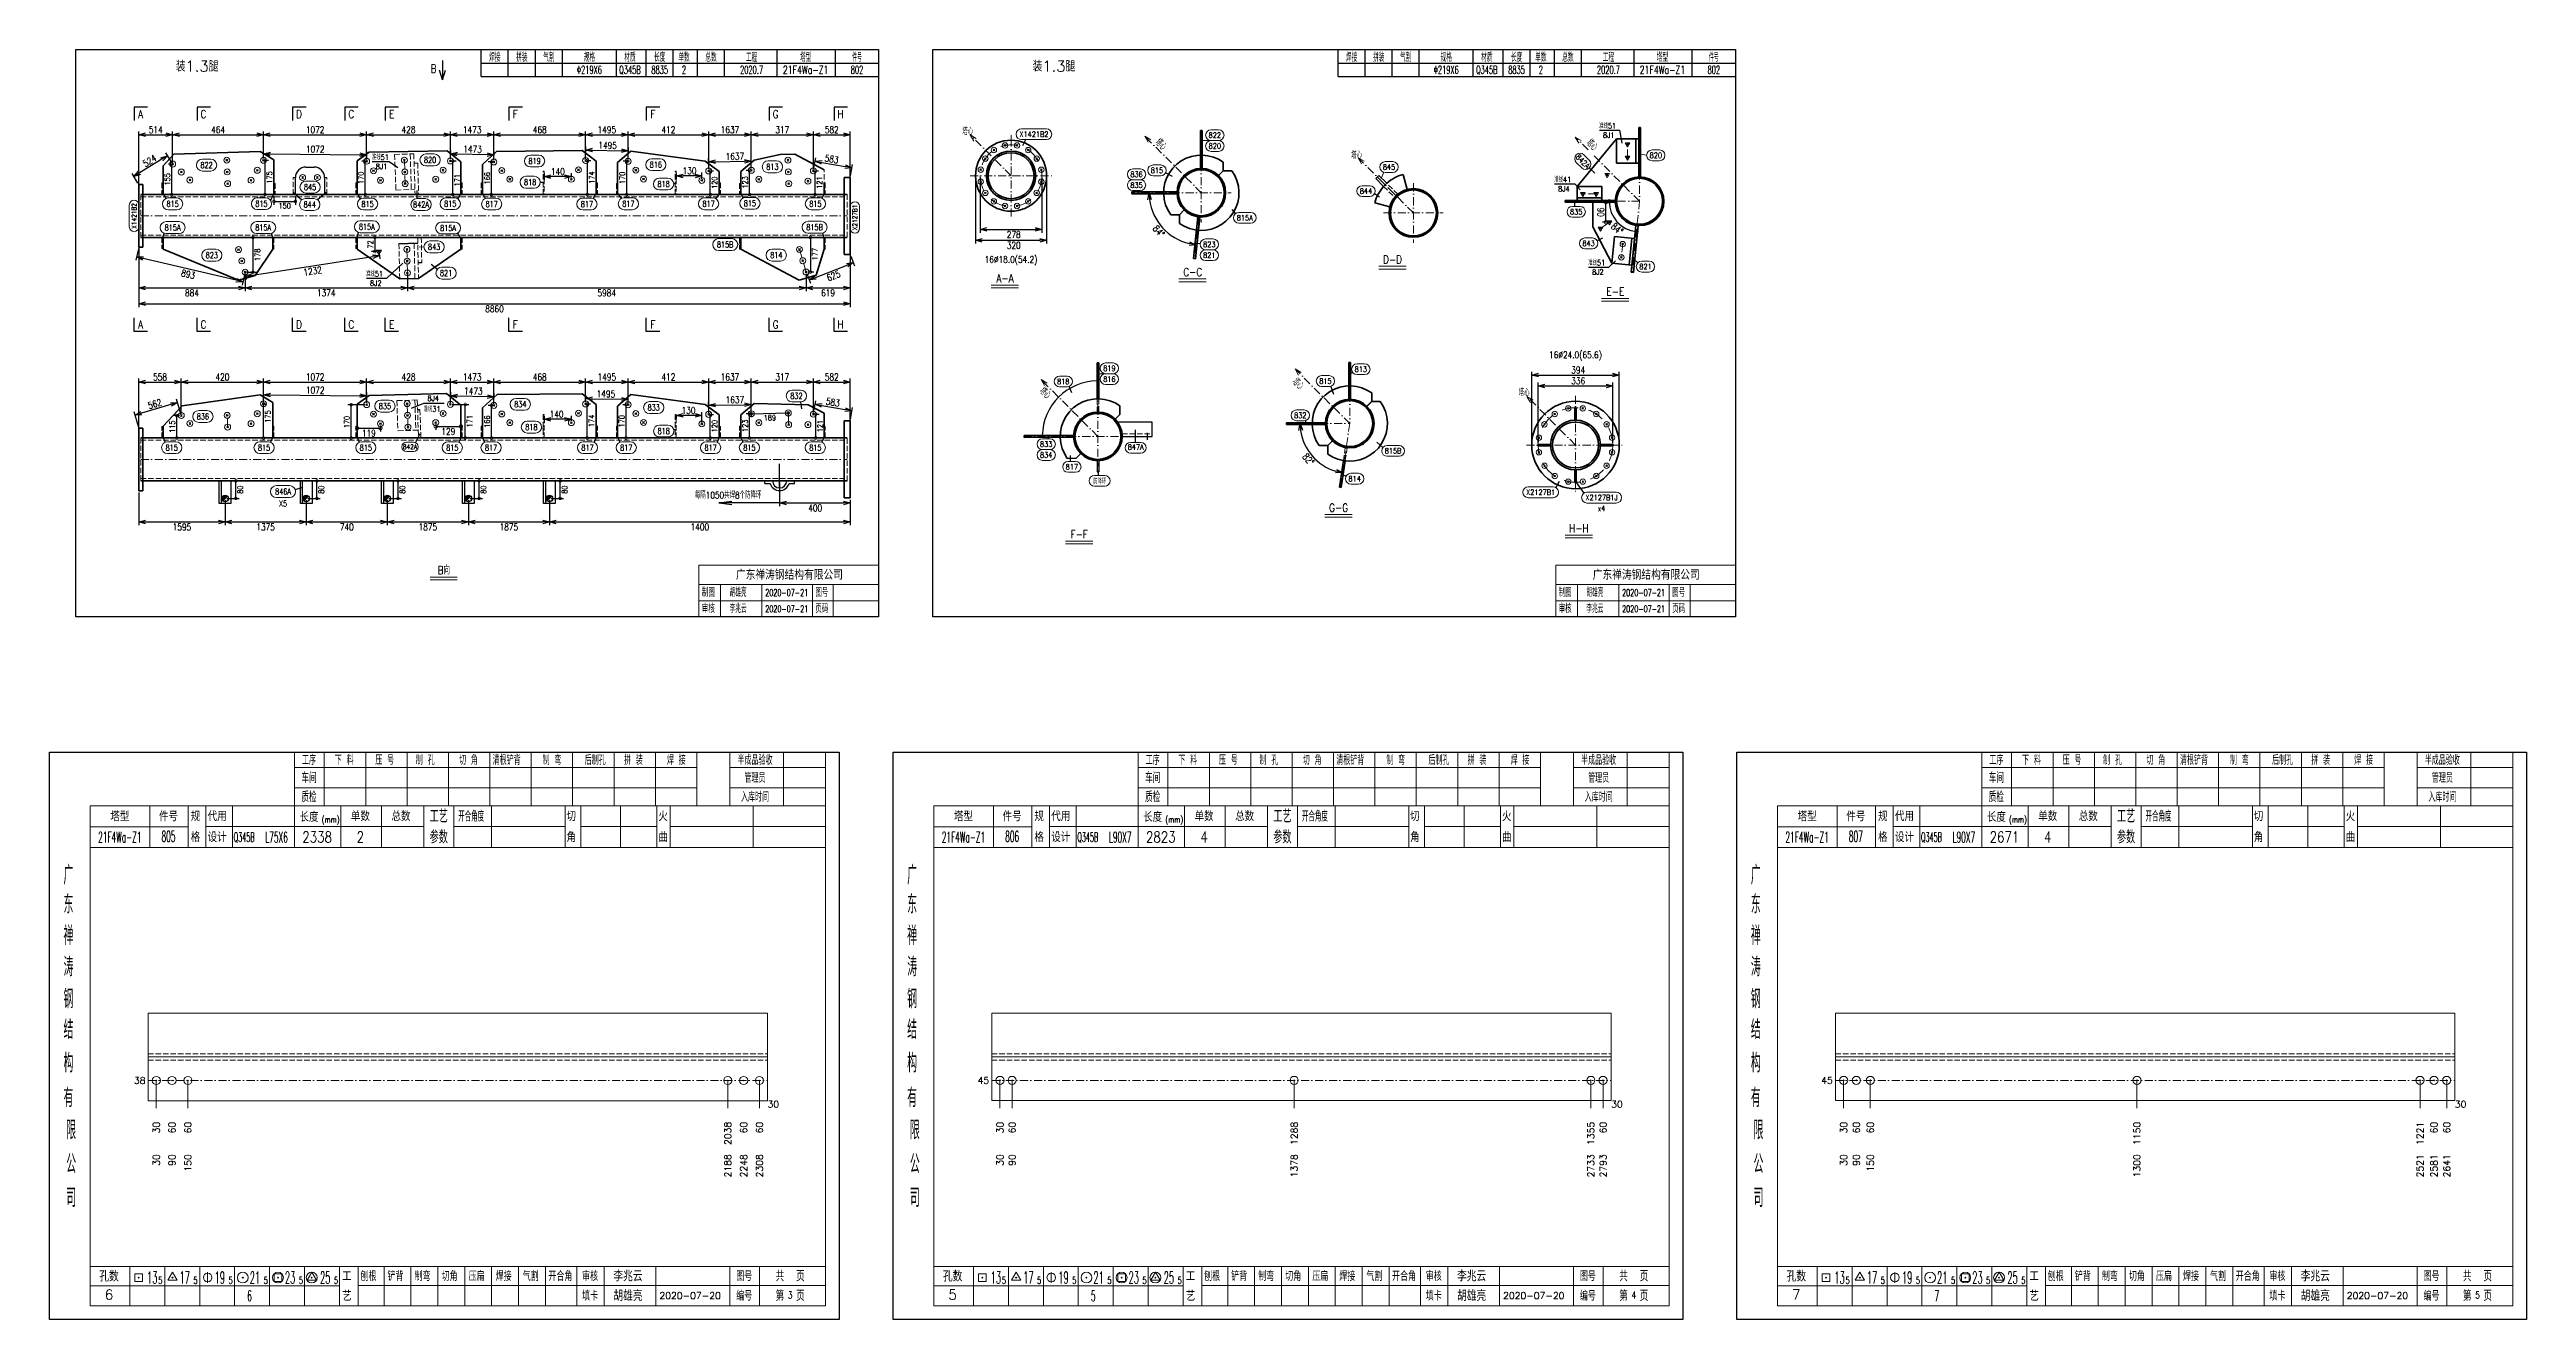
# Model space of a CAD drawing. Extents: x 1310 to 15542, y -76 to 8381.
# Drawn here: x 2141 to 3057, y 934 to 1404 of the extents above; entities that cross this region are included whole.
import ezdxf
from ezdxf.enums import TextEntityAlignment as Align

# ---------------------------------------------------------------- set-up
doc = ezdxf.new("R2010")
doc.units = 0
doc.header["$MEASUREMENT"] = 0
for name, pattern in [('一点画线', [5.2, 3, -1, 0.2, -1]), ('虚线', [2.75, 2, -0.75]), ('长虚线', [10, 6, -4])]:
    doc.linetypes.add(name, pattern=pattern)
doc.layers.get('0').update_dxf_attribs({"linetype": 'CONTINUOUS', "lineweight": 25})
doc.layers.get('Defpoints').update_dxf_attribs({"linetype": 'CONTINUOUS'})
for name, color, linetype, lineweight in [('1', 7, 'CONTINUOUS', 25), ('4', 7, 'CONTINUOUS', 25), ('5', 7, 'CONTINUOUS', 25)]:
    doc.layers.add(name, color=color, linetype=linetype, lineweight=lineweight)
doc.styles.add('DimFont', font='simplex.shx', dxfattribs={"width": 0.8, "bigfont": 'gbhzfs.shx'})
doc.styles.get("Standard").update_dxf_attribs({"font": 'simplex.shx', "width": 0.7, "height": 3, "bigfont": 'gbhzfs.shx'})
doc.dimstyles.new('DHDxfDimStyleOpen30', dxfattribs={"dimtxt": 2.5, "dimasz": 2.5, "dimexe": 1.25, "dimexo": 0.625, "dimtad": 2, "dimtxsty": 'DimFont', "dimblk": 'OPEN30', "dimblk1": 'OPEN30', "dimblk2": 'OPEN30', "dimcen": 2.5, "dimadec": 0, "dimazin": 0, "dimtfac": 1, "dimtmove": 0, "dimatfit": 3, "dimfxl": 0, "dimarcsym": 0})

msp = doc.modelspace()

# ---------------------------------------------------------------- texts
at = {"color": 1, "linetype": 'Continuous', "lineweight": 18, "width": 0.8}
msp.add_text('每隔1050共焊8个防降环', height=2.5, dxfattribs=at).set_placement((2391.722, 1239.263), align=Align.MIDDLE)
at = {"color": 7, "linetype": 'Continuous', "lineweight": 13}
for s, p in [('38', (2176.182, 1022.304)), ('45', (2488.312, 1022.337)), ('45', (2800.442, 1022.337))]:
    msp.add_text(s, height=2.5, dxfattribs=at).set_placement(p, align=Align.MIDDLE_RIGHT)
at = {"layer": '1', "color": 7, "linetype": 'Continuous', "lineweight": 13}
for p in [(2406.312, 1013.504), (2718.442, 1013.504), (3030.572, 1013.504)]:
    msp.add_text('30', height=2.5, dxfattribs=at).set_placement(p, align=Align.MIDDLE_LEFT)
at = {"layer": '1', "color": 8, "linetype": 'Continuous', "lineweight": 9}
for s, p in [('30', (2180.182, 1007.004)), ('60', (2186.002, 1007.004)), ('60', (2191.882, 1007.004)), ('2038', (2391.611, 1007.004)), ('60', (2397.491, 1007.004)), ('60', (2403.312, 1007.004)), ('30', (2492.312, 1007.004)), ('60', (2496.812, 1007.004)), ('1288', (2601.158, 1007.004)), ('1355', (2710.942, 1007.004)), ('60', (2715.442, 1007.004)), ('30', (2804.442, 1007.004)), ('60', (2809.162, 1007.004)), ('60', (2814.309, 1007.004)), ('1150', (2912.961, 1007.004)), ('1221', (3017.704, 1007.004)), ('60', (3022.851, 1007.004)), ('60', (3027.572, 1007.004))]:
    msp.add_text(s, height=2.5, rotation=90, dxfattribs=at).set_placement(p, align=Align.MIDDLE_RIGHT)
at = {"layer": '1', "color": 7, "linetype": 'Continuous', "lineweight": 13}
for s, p in [('30', (2180.182, 995.004)), ('90', (2186.002, 995.004)), ('150', (2191.882, 995.004)), ('2188', (2391.611, 995.004)), ('2248', (2397.491, 995.004)), ('2308', (2403.312, 995.004)), ('30', (2492.312, 995.004)), ('90', (2496.812, 995.004)), ('1378', (2601.158, 995.004)), ('2733', (2710.942, 995.004)), ('2793', (2715.442, 995.004)), ('30', (2804.442, 995.004)), ('90', (2809.162, 995.004)), ('150', (2814.309, 995.004)), ('1300', (2912.961, 995.004)), ('2521', (3017.704, 995.004)), ('2581', (3022.851, 995.004)), ('2641', (3027.572, 995.004))]:
    msp.add_text(s, height=2.5, rotation=90, dxfattribs=at).set_placement(p, align=Align.MIDDLE_RIGHT)
at = {"layer": '4', "color": 1, "linetype": 'Continuous', "lineweight": 25}
for s, height, width, p in [('焊接', 3, 0.7, (2305.422, 1400.831)), ('拼装', 3, 0.7, (2315.422, 1400.831)), ('气割', 3, 0.7, (2325.422, 1400.831)), ('规格', 3, 0.7, (2340.422, 1400.831)), ('材质', 3, 0.7, (2355.422, 1400.831)), ('长度', 3, 0.7, (2366.422, 1400.831)), ('单数', 3, 0.7, (2375.422, 1400.831)), ('总数', 3, 0.7, (2385.422, 1400.831)), ('工程', 3, 0.7, (2400.422, 1400.831)), ('塔型', 3, 0.7, (2420.422, 1400.831)), ('件号', 3, 0.6, (2439.422, 1400.831)), ('焊接', 3, 0.7, (2622.422, 1400.831)), ('拼装', 3, 0.7, (2632.422, 1400.831)), ('气割', 3, 0.7, (2642.422, 1400.831)), ('规格', 3, 0.7, (2657.422, 1400.831)), ('材质', 3, 0.7, (2672.422, 1400.831)), ('长度', 3, 0.7, (2683.422, 1400.831)), ('单数', 3, 0.7, (2692.422, 1400.831)), ('总数', 3, 0.7, (2702.422, 1400.831)), ('工程', 3, 0.7, (2717.422, 1400.831)), ('塔型', 3, 0.7, (2737.422, 1400.831)), ('件号', 3, 0.6, (2756.422, 1400.831)), ('Φ219X6', 3, 0.6, (2340.422, 1396.331)), ('Q345B', 3, 0.6, (2355.422, 1396.331)), ('8835', 3, 0.6, (2366.422, 1396.331)), ('2', 3, 0.6, (2375.422, 1396.331)), ('2020.7', 3, 0.6, (2400.422, 1396.331)), ('21F4Wa-Z1', 3, 0.7, (2420.422, 1396.331)), ('802', 3, 0.6, (2439.422, 1396.331)), ('Φ219X6', 3, 0.6, (2657.422, 1396.331)), ('Q345B', 3, 0.6, (2672.422, 1396.331)), ('8835', 3, 0.6, (2683.422, 1396.331)), ('2', 3, 0.6, (2692.422, 1396.331)), ('2020.7', 3, 0.6, (2717.422, 1396.331)), ('21F4Wa-Z1', 3, 0.7, (2737.422, 1396.331)), ('802', 3, 0.6, (2756.422, 1396.331)), ('车间', 4, 0.7, (2236.682, 1134.361)), ('工序', 3.7, 0.7, (2236.682, 1140.961)), ('下 料', 3.7, 0.7, (2249.682, 1140.961)), ('压 号', 3.7, 0.7, (2264.682, 1140.961)), ('制 孔', 3.7, 0.7, (2279.682, 1140.961)), ('切 角', 3.7, 0.7, (2295.682, 1140.961)), ('清根铲背 ', 3.7, 0.7, (2310.682, 1140.961)), (' 制 弯', 3.7, 0.7, (2325.682, 1140.961)), (' 后制孔', 3.7, 0.7, (2341.682, 1140.961)), ('拼 装', 3.7, 0.7, (2356.682, 1140.961)), (' 焊 接', 3.7, 0.7, (2371.682, 1140.961)), ('半成品验收', 3.7, 0.7, (2401.682, 1140.961)), ('管理员', 3.7, 0.7, (2401.682, 1134.361)), ('车间', 4, 0.7, (2548.812, 1134.361)), ('工序', 3.7, 0.7, (2548.812, 1140.961)), ('下 料', 3.7, 0.7, (2561.812, 1140.961)), ('压 号', 3.7, 0.7, (2576.812, 1140.961)), ('制 孔', 3.7, 0.7, (2591.812, 1140.961)), ('切 角', 3.7, 0.7, (2607.812, 1140.961)), ('清根铲背 ', 3.7, 0.7, (2622.812, 1140.961)), (' 制 弯', 3.7, 0.7, (2637.812, 1140.961)), (' 后制孔', 3.7, 0.7, (2653.812, 1140.961)), ('拼 装', 3.7, 0.7, (2668.812, 1140.961)), (' 焊 接', 3.7, 0.7, (2683.812, 1140.961)), ('半成品验收', 3.7, 0.7, (2713.812, 1140.961)), ('管理员', 3.7, 0.7, (2713.812, 1134.361)), ('车间', 4, 0.7, (2860.942, 1134.361)), ('工序', 3.7, 0.7, (2860.942, 1140.961)), ('下 料', 3.7, 0.7, (2873.942, 1140.961)), ('压 号', 3.7, 0.7, (2888.942, 1140.961)), ('制 孔', 3.7, 0.7, (2903.942, 1140.961)), ('切 角', 3.7, 0.7, (2919.942, 1140.961)), ('清根铲背 ', 3.7, 0.7, (2934.942, 1140.961)), (' 制 弯', 3.7, 0.7, (2949.942, 1140.961)), (' 后制孔', 3.7, 0.7, (2965.942, 1140.961)), ('拼 装', 3.7, 0.7, (2980.942, 1140.961)), (' 焊 接', 3.7, 0.7, (2995.942, 1140.961)), ('半成品验收', 3.7, 0.7, (3025.942, 1140.961)), ('管理员', 3.7, 0.7, (3025.942, 1134.361)), ('质检', 4, 0.7, (2236.682, 1127.301)), ('入库时间', 3.7, 0.7, (2401.682, 1127.301)), ('质检', 4, 0.7, (2548.812, 1127.301)), ('入库时间', 3.7, 0.7, (2713.812, 1127.301)), ('质检', 4, 0.7, (2860.942, 1127.301)), ('入库时间', 3.7, 0.7, (3025.942, 1127.301)), ('(mm)', 2.24, 0.7, (2244.682, 1118.861)), ('工艺', 4.8, 0.7, (2284.682, 1120.121)), ('开合角度', 4, 0.6, (2296.682, 1120.121)), ('(mm)', 2.24, 0.7, (2556.812, 1118.861)), ('工艺', 4.8, 0.7, (2596.812, 1120.121)), ('开合角度', 4, 0.6, (2608.812, 1120.121)), ('(mm)', 2.24, 0.7, (2868.942, 1118.861)), ('工艺', 4.8, 0.7, (2908.942, 1120.121)), ('开合角度', 4, 0.6, (2920.942, 1120.121)), ('21F4Wa-Z1', 4, 0.5, (2166.682, 1112.381)), ('805', 4, 0.5, (2184.682, 1112.631)), ('Q345B', 3.5, 0.5, (2212.682, 1112.361)), ('L75X6', 4, 0.5, (2224.682, 1112.361)), ('2338', 4, 0.8, (2239.682, 1112.411)), ('2', 4, 0.8, (2255.682, 1112.411)), ('参数', 4.8, 0.7, (2284.682, 1112.411)), ('21F4Wa-Z1', 4, 0.5, (2478.812, 1112.381)), ('806', 4, 0.5, (2496.812, 1112.631)), ('Q345B', 3.5, 0.5, (2524.812, 1112.361)), ('L90X7', 4, 0.5, (2536.812, 1112.361)), ('2823', 4, 0.8, (2551.812, 1112.411)), ('4', 4, 0.8, (2567.812, 1112.411)), ('参数', 4.8, 0.7, (2596.812, 1112.411)), ('21F4Wa-Z1', 4, 0.5, (2790.942, 1112.381)), ('807', 4, 0.5, (2808.942, 1112.631)), ('Q345B', 3.5, 0.5, (2836.942, 1112.361)), ('L90X7', 4, 0.5, (2848.942, 1112.361)), ('2671', 4, 0.8, (2863.942, 1112.411)), ('4', 4, 0.8, (2879.942, 1112.411)), ('参数', 4.8, 0.7, (2908.942, 1112.411)), ('广', 6.96, 0.7, (2147.682, 1098.331)), ('广', 6.96, 0.7, (2459.812, 1098.331)), ('广', 6.96, 0.7, (2771.942, 1098.331)), ('东', 6.96, 0.7, (2147.682, 1087.541)), ('东', 6.96, 0.7, (2459.812, 1087.541)), ('东', 6.96, 0.7, (2771.942, 1087.541)), ('禅', 6.96, 0.7, (2147.682, 1075.951)), ('禅', 6.96, 0.7, (2459.812, 1075.951)), ('禅', 6.96, 0.7, (2771.942, 1075.951)), ('涛', 6.96, 0.7, (2147.682, 1064.351)), ('涛', 6.96, 0.7, (2459.812, 1064.351)), ('涛', 6.96, 0.7, (2771.942, 1064.351)), ('钢', 6.96, 0.7, (2147.682, 1052.461)), ('钢', 6.96, 0.7, (2459.812, 1052.461)), ('钢', 6.96, 0.7, (2771.942, 1052.461)), ('结', 6.96, 0.7, (2147.682, 1041.151)), ('结', 6.96, 0.7, (2459.812, 1041.151)), ('结', 6.96, 0.7, (2771.942, 1041.151)), ('构', 6.96, 0.7, (2147.682, 1028.771)), ('构', 6.96, 0.7, (2459.812, 1028.771)), ('构', 6.96, 0.7, (2771.942, 1028.771)), ('有', 6.96, 0.7, (2147.682, 1015.961)), ('有', 6.96, 0.7, (2459.812, 1015.961)), ('有', 6.96, 0.7, (2771.942, 1015.961)), ('限', 6.96, 0.7, (2148.682, 1003.961)), ('限', 6.96, 0.7, (2460.812, 1003.961)), ('限', 6.96, 0.7, (2772.942, 1003.961)), ('公', 6.96, 0.7, (2148.682, 991.421)), ('公', 6.96, 0.7, (2460.812, 991.421)), ('公', 6.96, 0.7, (2772.942, 991.421)), ('司', 6.96, 0.7, (2148.682, 978.941)), ('司', 6.96, 0.7, (2460.812, 978.941)), ('司', 6.96, 0.7, (2772.942, 978.941)), ('13', 4.47, 0.5, (2178.682, 949.361)), ('5', 2.68, 0.6, (2181.682, 948.361)), ('17', 4.47, 0.5, (2190.682, 949.361)), ('5', 2.68, 0.6, (2194.682, 948.361)), ('19', 4.47, 0.5, (2203.682, 949.361)), ('5', 2.68, 0.6, (2207.682, 948.361)), ('6', 4, 0.5, (2214.682, 942.611)), ('21', 4.47, 0.5, (2216.682, 949.361)), ('5', 2.68, 0.6, (2220.682, 948.361)), ('23', 4.47, 0.5, (2229.682, 949.361)), ('5', 2.68, 0.6, (2233.682, 948.361)), ('25', 4.47, 0.5, (2242.682, 949.361)), ('5', 2.68, 0.6, (2246.682, 948.361)), ('刨根', 3.7, 0.8, (2258.682, 949.961)), ('铲背', 3.7, 0.8, (2268.682, 949.961)), ('制弯', 3.7, 0.8, (2278.682, 949.961)), ('切角', 3.7, 0.8, (2288.682, 949.961)), ('压扁', 3.7, 0.8, (2298.682, 949.961)), ('焊接', 3.7, 0.8, (2308.682, 949.961)), ('气割', 3.7, 0.8, (2318.682, 949.961)), ('开合角', 3.7, 0.8, (2329.682, 949.961)), ('填卡', 3.7, 0.8, (2340.682, 942.691)), ('审核', 3.7, 0.8, (2340.682, 949.961)), ('编号', 3.7, 0.8, (2397.682, 942.691)), ('图号', 3.7, 0.8, (2397.682, 949.961)), ('第  页', 4, 0.8, (2414.682, 942.691)), ('共  页', 4, 0.8, (2414.682, 949.961)), ('13', 4.47, 0.5, (2490.812, 949.361)), ('5', 2.68, 0.6, (2493.812, 948.361)), ('17', 4.47, 0.5, (2502.812, 949.361)), ('5', 2.68, 0.6, (2506.812, 948.361)), ('19', 4.47, 0.5, (2515.812, 949.361)), ('5', 2.68, 0.6, (2519.812, 948.361)), ('5', 4, 0.5, (2526.812, 942.611)), ('21', 4.47, 0.5, (2528.812, 949.361)), ('5', 2.68, 0.6, (2532.812, 948.361)), ('23', 4.47, 0.5, (2541.812, 949.361)), ('5', 2.68, 0.6, (2545.812, 948.361)), ('25', 4.47, 0.5, (2554.812, 949.361)), ('5', 2.68, 0.6, (2558.812, 948.361)), ('刨根', 3.7, 0.8, (2570.812, 949.961)), ('铲背', 3.7, 0.8, (2580.812, 949.961)), ('制弯', 3.7, 0.8, (2590.812, 949.961)), ('切角', 3.7, 0.8, (2600.812, 949.961)), ('压扁', 3.7, 0.8, (2610.812, 949.961)), ('焊接', 3.7, 0.8, (2620.812, 949.961)), ('气割', 3.7, 0.8, (2630.812, 949.961)), ('开合角', 3.7, 0.8, (2641.812, 949.961)), ('填卡', 3.7, 0.8, (2652.812, 942.691)), ('审核', 3.7, 0.8, (2652.812, 949.961)), ('编号', 3.7, 0.8, (2709.812, 942.691)), ('图号', 3.7, 0.8, (2709.812, 949.961)), ('第  页', 4, 0.8, (2726.812, 942.691)), ('共  页', 4, 0.8, (2726.812, 949.961)), ('13', 4.47, 0.5, (2802.942, 949.361)), ('5', 2.68, 0.6, (2805.942, 948.361)), ('17', 4.47, 0.5, (2814.942, 949.361)), ('5', 2.68, 0.6, (2818.942, 948.361)), ('19', 4.47, 0.5, (2827.942, 949.361)), ('5', 2.68, 0.6, (2831.942, 948.361)), ('7', 4, 0.5, (2838.942, 942.611)), ('21', 4.47, 0.5, (2840.942, 949.361)), ('5', 2.68, 0.6, (2844.942, 948.361)), ('23', 4.47, 0.5, (2853.942, 949.361)), ('5', 2.68, 0.6, (2857.942, 948.361)), ('25', 4.47, 0.5, (2866.942, 949.361)), ('5', 2.68, 0.6, (2870.942, 948.361)), ('刨根', 3.7, 0.8, (2882.942, 949.961)), ('铲背', 3.7, 0.8, (2892.942, 949.961)), ('制弯', 3.7, 0.8, (2902.942, 949.961)), ('切角', 3.7, 0.8, (2912.942, 949.961)), ('压扁', 3.7, 0.8, (2922.942, 949.961)), ('焊接', 3.7, 0.8, (2932.942, 949.961)), ('气割', 3.7, 0.8, (2942.942, 949.961)), ('开合角', 3.7, 0.8, (2953.942, 949.961)), ('填卡', 3.7, 0.8, (2964.942, 942.691)), ('审核', 3.7, 0.8, (2964.942, 949.961)), ('编号', 3.7, 0.8, (3021.942, 942.691)), ('图号', 3.7, 0.8, (3021.942, 949.961)), ('第  页', 4, 0.8, (3038.942, 942.691)), ('共  页', 4, 0.8, (3038.942, 949.961))]:
    msp.add_text(s, height=height, dxfattribs=dict(at, width=width)).set_placement(p, align=Align.MIDDLE_CENTER)
at = {"layer": '4', "color": 6, "linetype": 'Continuous', "lineweight": 13}
for p in [(2195.284, 1397.677), (2512.284, 1397.677)]:
    msp.add_text('装1.3腿', height=4, dxfattribs=at).set_placement(p, align=Align.MIDDLE_CENTER)
at = {"layer": '4', "color": 1, "linetype": 'Continuous', "lineweight": 13}
for p in [(2414.422, 1209.431), (2731.422, 1209.431)]:
    msp.add_text('广东禅涛钢结构有限公司', height=3.6, dxfattribs=at).set_placement(p, align=Align.MIDDLE_CENTER)
for s, height, width, p in [('制图', 3, 0.8, (2384.422, 1202.831)), ('胡雄亮', 3, 0.7, (2395.422, 1202.831)), ('2020-07-21', 2.5, 0.6, (2413.422, 1202.831)), ('图号', 3, 0.8, (2426.422, 1202.831)), ('制图', 3, 0.8, (2701.422, 1202.831)), ('胡雄亮', 3, 0.7, (2712.422, 1202.831)), ('2020-07-21', 2.5, 0.6, (2730.422, 1202.831)), ('图号', 3, 0.8, (2743.422, 1202.831)), ('审核', 3, 0.8, (2384.422, 1196.831)), ('李兆云', 3, 0.7, (2395.422, 1196.831)), ('2020-07-21', 2.5, 0.6, (2413.422, 1196.831)), ('页码', 3, 0.8, (2426.422, 1196.831)), ('审核', 3, 0.8, (2701.422, 1196.831)), ('李兆云', 3, 0.7, (2712.422, 1196.831)), ('2020-07-21', 2.5, 0.6, (2730.422, 1196.831)), ('页码', 3, 0.8, (2743.422, 1196.831))]:
    msp.add_text(s, height=height, dxfattribs=dict(at, width=width)).set_placement(p, align=Align.MIDDLE_CENTER)
at = {"layer": '4', "color": 1, "linetype": 'Continuous', "lineweight": 25}
for s, height, p in [('塔型', 3.7, (2166.682, 1120.091)), ('件号', 3.7, (2184.682, 1120.091)), ('规', 3.7, (2194.682, 1120.121)), ('代用', 3.7, (2202.682, 1120.121)), ('长度', 3.7, (2236.682, 1119.861)), ('单数', 3.7, (2255.682, 1120.121)), ('总数', 3.7, (2270.682, 1120.121)), ('切', 3.7, (2333.682, 1120.121)), ('火', 3.7, (2367.682, 1120.121)), ('塔型', 3.7, (2478.812, 1120.091)), ('件号', 3.7, (2496.812, 1120.091)), ('规', 3.7, (2506.812, 1120.121)), ('代用', 3.7, (2514.812, 1120.121)), ('长度', 3.7, (2548.812, 1119.861)), ('单数', 3.7, (2567.812, 1120.121)), ('总数', 3.7, (2582.812, 1120.121)), ('切', 3.7, (2645.812, 1120.121)), ('火', 3.7, (2679.812, 1120.121)), ('塔型', 3.7, (2790.942, 1120.091)), ('件号', 3.7, (2808.942, 1120.091)), ('规', 3.7, (2818.942, 1120.121)), ('代用', 3.7, (2826.942, 1120.121)), ('长度', 3.7, (2860.942, 1119.861)), ('单数', 3.7, (2879.942, 1120.121)), ('总数', 3.7, (2894.942, 1120.121)), ('切', 3.7, (2957.942, 1120.121)), ('火', 3.7, (2991.942, 1120.121)), ('格', 3.7, (2194.682, 1112.411)), ('设计', 3.7, (2202.682, 1112.411)), ('角', 3.7, (2333.682, 1112.411)), ('曲', 3.7, (2367.682, 1112.411)), ('格', 3.7, (2506.812, 1112.411)), ('设计', 3.7, (2514.812, 1112.411)), ('角', 3.7, (2645.812, 1112.411)), ('曲', 3.7, (2679.812, 1112.411)), ('格', 3.7, (2818.942, 1112.411)), ('设计', 3.7, (2826.942, 1112.411)), ('角', 3.7, (2957.942, 1112.411)), ('曲', 3.7, (2991.942, 1112.411)), ('孔数', 4, (2162.682, 949.881)), ('6', 3.7, (2162.682, 943.051)), ('工', 3.7, (2250.682, 949.961)), ('艺', 3.7, (2250.682, 942.611)), ('李兆云', 4, (2354.682, 949.961)), ('胡雄亮', 4, (2354.682, 942.691)), ('2020-07-20', 2.5, (2377.682, 942.691)), ('孔数', 4, (2474.812, 949.881)), ('5', 3.7, (2474.812, 943.051)), ('工', 3.7, (2562.812, 949.961)), ('艺', 3.7, (2562.812, 942.611)), ('李兆云', 4, (2666.812, 949.961)), ('胡雄亮', 4, (2666.812, 942.691)), ('2020-07-20', 2.5, (2689.812, 942.691)), ('孔数', 4, (2786.942, 949.881)), ('7', 3.7, (2786.942, 943.051)), ('工', 3.7, (2874.942, 949.961)), ('艺', 3.7, (2874.942, 942.611)), ('李兆云', 4, (2978.942, 949.961)), ('胡雄亮', 4, (2978.942, 942.691)), ('2020-07-20', 2.5, (3001.942, 942.691))]:
    msp.add_text(s, height=height, dxfattribs=at).set_placement(p, align=Align.MIDDLE_CENTER)
at = {"layer": '4', "color": 6, "linetype": 'Continuous', "lineweight": 25, "width": 0.8}
for s, p in [('3', (2414.707, 942.919)), ('4', (2726.837, 942.919)), ('5', (3038.967, 942.919))]:
    msp.add_text(s, height=2.5, dxfattribs=at).set_placement(p, align=Align.MIDDLE_CENTER)
at = {"layer": '5', "color": 2, "linetype": 'Continuous', "lineweight": 18, "width": 0.8}
for s, p in [('B', (2282.746, 1396.766)), ('A', (2174.38, 1379.941)), ('C', (2197.647, 1379.941)), ('D', (2233.023, 1379.941)), ('C', (2252.324, 1379.941)), ('E', (2267.253, 1379.941)), ('F', (2313.032, 1379.941)), ('F', (2363.874, 1379.941)), ('G', (2409.289, 1379.941)), ('H', (2433.334, 1379.941)), ('A-A', (2494.208, 1319.137)), ('C-C', (2563.644, 1321.476)), ('D-D', (2637.554, 1326.154)), ('E-E', (2719.983, 1314.282)), ('A', (2174.38, 1302.065)), ('C', (2197.647, 1302.065)), ('D', (2233.023, 1302.065)), ('C', (2252.324, 1302.065)), ('E', (2267.253, 1302.065)), ('F', (2313.032, 1302.065)), ('F', (2363.874, 1302.065)), ('G', (2409.289, 1302.065)), ('H', (2433.334, 1302.065)), ('G-G', (2617.602, 1234.274)), ('H-H', (2706.495, 1226.656)), ('F-F', (2521.62, 1224.454)), ('B向', (2286.541, 1211.141))]:
    msp.add_text(s, height=3, dxfattribs=at).set_placement(p, align=Align.MIDDLE_CENTER)
at = {"layer": '5', "color": 7, "linetype": 'Continuous', "lineweight": 18, "width": 0.8}
for s, p in [('塔心', (2480.406, 1373.5)), ('塔心', (2624.257, 1364.712)), ('16%%c18.0(54.2)', (2496.406, 1326.132)), ('16%%c24.0(65.6)', (2705.252, 1290.83)), ('塔心', (2686.252, 1276.842))]:
    msp.add_text(s, height=2.5, dxfattribs=at).set_placement(p, align=Align.MIDDLE_CENTER)
at = {"layer": '5', "color": 4, "linetype": 'Continuous', "lineweight": 18, "width": 0.8}
for s, p in [('准线51', (2717.136, 1375.602)), ('8J1', (2717.545, 1372.166)), ('准线51', (2263.103, 1363.972)), ('8J1', (2263.511, 1360.536)), ('准线41', (2700.533, 1355.718)), ('8J4', (2700.941, 1352.281)), ('准线51', (2260.96, 1320.797)), ('准线51', (2713.111, 1324.953)), ('8J2', (2713.52, 1321.516)), ('8J2', (2261.368, 1317.361)), ('8J4', (2282.62, 1274.733)), ('准线31', (2282.211, 1270.791))]:
    msp.add_text(s, height=2, dxfattribs=at).set_placement(p, align=Align.MIDDLE_CENTER)
at = {"layer": '5', "color": 1, "linetype": 'Continuous', "lineweight": 18, "width": 0.8}
for s, height, p in [('X1421B2', 2, (2504.874, 1372.478)), ('822', 2, (2571.807, 1372.133)), ('820', 2, (2571.807, 1368.133)), ('820', 2, (2734.95, 1364.675)), ('822', 2.205, (2198.793, 1361.063)), ('820', 2.205, (2281.474, 1362.977)), ('819', 2.205, (2320.135, 1362.572)), ('816', 2.205, (2364.998, 1361.214)), ('813', 2.205, (2408.114, 1360.423)), ('836', 2, (2542.845, 1357.646)), ('815', 2, (2550.379, 1359.114)), ('845', 2, (2636.257, 1360.343)), ('815', 2.205, (2186.23, 1346.688)), ('815', 2.205, (2219.09, 1346.779)), ('844', 2.205, (2236.927, 1346.481)), ('845', 2.205, (2237.066, 1352.938)), ('815', 2.205, (2258.347, 1346.67)), ('842A', 2.205, (2278.124, 1346.452)), ('815', 2.205, (2288.926, 1346.777)), ('817', 2.205, (2304.258, 1346.651)), ('818', 2.205, (2318.493, 1354.716)), ('817', 2.205, (2339.496, 1346.651)), ('817', 2.205, (2354.835, 1346.765)), ('818', 2.205, (2367.87, 1354.058)), ('817', 2.205, (2384.495, 1346.765)), ('815', 2.205, (2399.795, 1346.912)), ('815', 2.205, (2424.031, 1346.751)), ('835', 2, (2542.845, 1353.646)), ('844', 2, (2627.74, 1351.446)), ('815A', 2.205, (2186.216, 1337.942)), ('815A', 2.205, (2219.727, 1337.942)), ('815A', 2.205, (2258.079, 1338.254)), ('815A', 2.205, (2288.145, 1337.779)), ('815B', 2.205, (2423.721, 1338.072)), ('815A', 2, (2582.903, 1341.556)), ('835', 2, (2705.505, 1343.787)), ('823', 2.205, (2200.715, 1327.683)), ('843', 2.205, (2282.961, 1330.785)), ('815B', 2.205, (2390.653, 1331.652)), ('814', 2.205, (2409.573, 1327.746)), ('823', 2, (2569.771, 1331.717)), ('843', 2, (2710.104, 1332.091)), ('821', 2.205, (2287.385, 1321.11)), ('821', 2, (2569.771, 1327.717)), ('821', 2, (2731.13, 1323.492)), ('819', 2, (2532.786, 1285.856)), ('813', 2, (2625.827, 1285.507)), ('832', 2.205, (2416.992, 1275.62)), ('818', 2, (2515.737, 1280.975)), ('816', 2, (2532.786, 1281.856)), ('815', 2, (2612.726, 1281.143)), ('836', 2.205, (2197.419, 1268.026)), ('835', 2.205, (2264.775, 1271.871)), ('834', 2.205, (2314.859, 1272.541)), ('818', 2.205, (2318.958, 1264.112)), ('833', 2.205, (2364.199, 1271.314)), ('832', 2, (2603.405, 1268.459)), ('815', 2.205, (2185.876, 1256.493)), ('815', 2.205, (2220.066, 1256.493)), ('815', 2.205, (2257.707, 1256.493)), ('842A', 1.764, (2274.045, 1256.8)), ('815', 2.205, (2289.697, 1256.493)), ('817', 2.205, (2304.043, 1256.493)), ('817', 2.205, (2339.71, 1256.493)), ('817', 2.205, (2354.057, 1256.493)), ('818', 2.205, (2367.906, 1262.648)), ('817', 2.205, (2385.273, 1256.493)), ('815', 2.205, (2399.619, 1256.493)), ('815', 2.205, (2424.001, 1256.493)), ('833', 2, (2509.415, 1257.782)), ('847A', 2, (2542.553, 1256.706)), ('815B', 2, (2637.759, 1255.301)), ('834', 2, (2509.415, 1253.782)), ('817', 2, (2518.913, 1249.381)), ('846A', 2.205, (2227.069, 1240.233)), ('防降环', 2, (2529.206, 1244.011)), ('814', 2, (2623.544, 1244.996)), ('X2127B1', 2, (2692.346, 1239.983)), ('X2127B1J', 2, (2714.894, 1238.003)), ('X5', 2.205, (2227.069, 1235.823)), ('x4', 2, (2714.894, 1234.003))]:
    msp.add_text(s, height=height, dxfattribs=at).set_placement(p, align=Align.MIDDLE_CENTER)
at = {"layer": '5', "color": 7, "linetype": 'Continuous', "lineweight": 18, "width": 0.8}
for p in [(2551.812, 1368.707), (2711.303, 1368.456), (2508.982, 1276.653), (2602.55, 1280.108)]:
    msp.add_text('塔心', height=2.5, rotation=315.033636, dxfattribs=at).set_placement(p, align=Align.MIDDLE_CENTER)
at = {"layer": '5', "color": 1, "linetype": 'Continuous', "lineweight": 18, "width": 0.8}
for s, height, rotation, p in [('842A', 2, 315, (2707.953, 1362.454)), ('X1421B2', 1.764, 90, (2171.961, 1342.236)), ('X2127B1', 1.764, 90, (2438.64, 1341.684))]:
    msp.add_text(s, height=height, rotation=rotation, dxfattribs=at).set_placement(p, align=Align.MIDDLE_CENTER)

# ---------------------------------------------------------------- blocks, each defined once
blk = doc.blocks.new('孔21.5')
at = {"layer": '5', "color": 7, "linetype": 'Continuous', "lineweight": 13}
for p, q in [((-0.1, -0.1), (0.1, 0.1)), ((0.1, -0.1), (-0.1, 0.1))]:
    blk.add_line(p, q, dxfattribs=at)
blk.add_circle((0, 0), 1, dxfattribs=at)
blk = doc.blocks.new('板孔21.5')
at = {"layer": '5', "color": 7, "linetype": 'Continuous', "lineweight": 13}
for p, q in [((-0.3, -0.3), (0.3, 0.3)), ((0.3, -0.3), (-0.3, 0.3))]:
    blk.add_line(p, q, dxfattribs=at)
blk.add_circle((0, 0), 1, dxfattribs=at)
blk = doc.blocks.new('板孔17.5')
at = {"layer": '5', "color": 7, "linetype": 'Continuous', "lineweight": 13}
for p, q in [((0, 1), (-0.866, -0.5)), ((-0.3, -0.3), (0.3, 0.3)), ((0.3, -0.3), (-0.3, 0.3)), ((0.866, -0.5), (0, 1)), ((-0.866, -0.5), (0.866, -0.5))]:
    blk.add_line(p, q, dxfattribs=at)
at = {"layer": '5', "color": 7, "linetype": 'Continuous', "lineweight": 0}
blk.add_circle((0, 0), 0.1, dxfattribs=at)
blk = doc.blocks.new('_OPEN30')
at = {"color": 0, "linetype": 'ByBlock', "lineweight": -2}
for p, q in [((-1, 0.27), (0, 0)), ((0, 0), (-1, -0.27)), ((0, 0), (-1, 0))]:
    blk.add_line(p, q, dxfattribs=at)
blk = doc.blocks.new('*D445')
at = {"layer": '5', "color": 96, "linetype": 'Continuous', "lineweight": -2}
for p, q in [((2173.58, 1330.03), (2172.6, 1325.85)), ((2209.78, 1318.42), (2175.32, 1326.5)), ((2212.91, 1320.82), (2211.93, 1316.64))]:
    blk.add_line(p, q, dxfattribs=at)
at = {"layer": 'Defpoints', "color": 0, "linetype": 'Continuous'}
for p in [(2173.73, 1330.64), (2172.89, 1327.07), (2213.05, 1321.43)]:
    blk.add_point(p, dxfattribs=at)
at = {"layer": '5', "color": 96, "linetype": 'Continuous', "lineweight": -2, "xscale": 2.5, "yscale": 2.5, "zscale": 2.5}
for p, rotation in [((2172.89, 1327.07), 166.8182384519263), ((2212.22, 1317.85), 346.8182384519263)]:
    blk.add_blockref('_OPEN30', p, dxfattribs=dict(at, rotation=rotation))
at = {"layer": '5', "color": 96, "linetype": 'Continuous', "lineweight": 18, "insert": (2191.98, 1320.67), "char_height": 2.5, "attachment_point": 5, "rotation": 346.81824, "line_spacing_factor": 0.6, "style": 'DimFont'}
blk.add_mtext('893', dxfattribs=at)
blk = doc.blocks.new('*D446')
at = {"layer": '5', "color": 96, "linetype": 'Continuous', "lineweight": -2}
for p, q in [((2420.8, 1320.91), (2422.2, 1317.38)), ((2424.07, 1319.46), (2435.72, 1324.08)), ((2437.11, 1327.37), (2438.51, 1323.84))]:
    blk.add_line(p, q, dxfattribs=at)
at = {"layer": 'Defpoints', "color": 0, "linetype": 'Continuous'}
for p in [(2420.57, 1321.5), (2436.88, 1327.95), (2438.05, 1325)]:
    blk.add_point(p, dxfattribs=at)
at = {"layer": '5', "color": 96, "linetype": 'Continuous', "lineweight": -2, "xscale": 2.5, "yscale": 2.5, "zscale": 2.5}
for p, rotation in [((2421.74, 1318.54), 201.6126475936042), ((2438.05, 1325), 21.61264759360418)]:
    blk.add_blockref('_OPEN30', p, dxfattribs=dict(at, rotation=rotation))
at = {"layer": '5', "color": 96, "linetype": 'Continuous', "lineweight": 18, "insert": (2430.74, 1320.09), "char_height": 2.5, "attachment_point": 5, "rotation": 21.61265, "line_spacing_factor": 0.6, "style": 'DimFont'}
blk.add_mtext('625', dxfattribs=at)
blk = doc.blocks.new('*D447')
at = {"layer": '5', "color": 96, "linetype": 'Continuous', "lineweight": -2}
for p, q in [((2185.91, 1361.98), (2183.72, 1365.57)), ((2173.4, 1354.37), (2171.21, 1357.97)), ((2182.23, 1363.21), (2174, 1358.2))]:
    blk.add_line(p, q, dxfattribs=at)
at = {"layer": 'Defpoints', "color": 0, "linetype": 'Continuous'}
for p in [(2171.86, 1356.9), (2186.23, 1361.44), (2173.73, 1353.83)]:
    blk.add_point(p, dxfattribs=at)
at = {"layer": '5', "color": 96, "linetype": 'Continuous', "lineweight": -2, "xscale": 2.5, "yscale": 2.5, "zscale": 2.5}
for p, rotation in [((2171.86, 1356.9), 211.311688891362), ((2184.37, 1364.51), 31.31168889136205)]:
    blk.add_blockref('_OPEN30', p, dxfattribs=dict(at, rotation=rotation))
at = {"layer": '5', "color": 96, "linetype": 'Continuous', "lineweight": 18, "insert": (2177.71, 1362.65), "char_height": 2.5, "attachment_point": 5, "rotation": 31.31169, "line_spacing_factor": 0.6, "style": 'DimFont'}
blk.add_mtext('524', dxfattribs=at)
blk = doc.blocks.new('*D448')
at = {"layer": '5', "color": 96, "linetype": 'Continuous', "lineweight": -2}
for p, q in [((2423.38, 1359.57), (2424.13, 1363.72)), ((2426.37, 1362.05), (2435.05, 1360.49)), ((2436.99, 1357.13), (2437.73, 1361.28))]:
    blk.add_line(p, q, dxfattribs=at)
at = {"layer": 'Defpoints', "color": 0, "linetype": 'Continuous'}
for p in [(2423.27, 1358.96), (2436.88, 1356.52), (2437.51, 1360.05)]:
    blk.add_point(p, dxfattribs=at)
at = {"layer": '5', "color": 96, "linetype": 'Continuous', "lineweight": -2, "xscale": 2.5, "yscale": 2.5, "zscale": 2.5}
for p, rotation in [((2423.91, 1362.49), 169.8275937129117), ((2437.51, 1360.05), 349.8275937129117)]:
    blk.add_blockref('_OPEN30', p, dxfattribs=dict(at, rotation=rotation))
at = {"layer": '5', "color": 96, "linetype": 'Continuous', "lineweight": 18, "insert": (2430.04, 1363.29), "char_height": 2.5, "attachment_point": 5, "rotation": 349.82759, "line_spacing_factor": 0.6, "style": 'DimFont'}
blk.add_mtext('583', dxfattribs=at)
blk = doc.blocks.new('_DotSmall')
at = {"color": 0, "linetype": 'ByBlock', "const_width": 0.5}
blk.add_lwpolyline([(-0.0625, 0, 1), (0.0625, 0, 1)], format="xyb", close=True, dxfattribs=at)
blk = doc.blocks.new('*D449')
at = {"layer": '5', "color": 6, "linetype": 'Continuous', "lineweight": -2}
for p, q in [((2213.68, 1334.3), (2217.2, 1334.3)), ((2215.95, 1334.3), (2215.95, 1321.43)), ((2213.68, 1321.43), (2217.2, 1321.43))]:
    blk.add_line(p, q, dxfattribs=at)
at = {"layer": 'Defpoints', "color": 0, "linetype": 'Continuous'}
for p in [(2213.05, 1334.3), (2213.05, 1321.43), (2215.95, 1321.43)]:
    blk.add_point(p, dxfattribs=at)
at = {"layer": '5', "color": 6, "linetype": 'Continuous', "lineweight": -2, "xscale": 2, "yscale": 2, "zscale": 2}
for p, rotation in [((2215.95, 1334.3), 90), ((2215.95, 1321.43), 270)]:
    blk.add_blockref('_DotSmall', p, dxfattribs=dict(at, rotation=rotation))
at = {"layer": '5', "color": 6, "linetype": 'Continuous', "lineweight": 18, "insert": (2217.58, 1327.86), "char_height": 2, "attachment_point": 5, "rotation": 90, "line_spacing_factor": 0.6, "style": 'DimFont'}
blk.add_mtext('178', dxfattribs=at)
blk = doc.blocks.new('*D450')
at = {"layer": '5', "color": 6, "linetype": 'Continuous', "lineweight": -2}
for p, q in [((2261.88, 1334.3), (2259.76, 1334.3)), ((2261.88, 1329.07), (2259.76, 1329.07)), ((2261.01, 1334.3), (2261.01, 1329.07))]:
    blk.add_line(p, q, dxfattribs=at)
at = {"layer": 'Defpoints', "color": 0, "linetype": 'Continuous'}
for p in [(2261.01, 1329.07), (2262.51, 1334.3), (2262.51, 1329.07)]:
    blk.add_point(p, dxfattribs=at)
at = {"layer": '5', "color": 6, "linetype": 'Continuous', "lineweight": -2, "xscale": 2, "yscale": 2, "zscale": 2}
for p, rotation in [((2261.01, 1334.3), 90), ((2261.01, 1329.07), 270)]:
    blk.add_blockref('_DotSmall', p, dxfattribs=dict(at, rotation=rotation))
at = {"layer": '5', "color": 6, "linetype": 'Continuous', "lineweight": 18, "insert": (2259.38, 1331.68), "char_height": 2, "attachment_point": 5, "rotation": 90, "line_spacing_factor": 0.6, "style": 'DimFont'}
blk.add_mtext('72', dxfattribs=at)
blk = doc.blocks.new('*D451')
at = {"layer": '5', "color": 6, "linetype": 'Continuous', "lineweight": -2}
for p, q in [((2421.2, 1334.3), (2423.43, 1334.3)), ((2422.18, 1334.3), (2422.18, 1321.5)), ((2421.2, 1321.5), (2423.43, 1321.5))]:
    blk.add_line(p, q, dxfattribs=at)
at = {"layer": 'Defpoints', "color": 0, "linetype": 'Continuous'}
for p in [(2420.57, 1334.3), (2420.57, 1321.5), (2422.18, 1321.5)]:
    blk.add_point(p, dxfattribs=at)
at = {"layer": '5', "color": 6, "linetype": 'Continuous', "lineweight": -2, "xscale": 2, "yscale": 2, "zscale": 2}
for p, rotation in [((2422.18, 1334.3), 90), ((2422.18, 1321.5), 270)]:
    blk.add_blockref('_DotSmall', p, dxfattribs=dict(at, rotation=rotation))
at = {"layer": '5', "color": 6, "linetype": 'Continuous', "lineweight": 18, "insert": (2423.81, 1328.12), "char_height": 2, "attachment_point": 5, "rotation": 90, "line_spacing_factor": 0.6, "style": 'DimFont'}
blk.add_mtext('177', dxfattribs=at)
blk = doc.blocks.new('*D452')
at = {"layer": '5', "color": 6, "linetype": 'Continuous', "lineweight": -2}
for p, q in [((2185.61, 1361.44), (2184.65, 1361.44)), ((2185.9, 1350.17), (2185.9, 1361.44)), ((2185.61, 1350.17), (2184.65, 1350.17))]:
    blk.add_line(p, q, dxfattribs=at)
at = {"layer": 'Defpoints', "color": 0, "linetype": 'Continuous'}
for p in [(2185.9, 1361.44), (2186.23, 1361.44), (2186.23, 1350.17)]:
    blk.add_point(p, dxfattribs=at)
at = {"layer": '5', "color": 6, "linetype": 'Continuous', "lineweight": -2, "xscale": 2, "yscale": 2, "zscale": 2}
for p, rotation in [((2185.9, 1361.44), 90), ((2185.9, 1350.17), 270)]:
    blk.add_blockref('_DotSmall', p, dxfattribs=dict(at, rotation=rotation))
at = {"layer": '5', "color": 6, "linetype": 'Continuous', "lineweight": 18, "insert": (2184.28, 1355.79), "char_height": 2, "attachment_point": 5, "rotation": 90, "line_spacing_factor": 0.6, "style": 'DimFont'}
blk.add_mtext('155', dxfattribs=at)
blk = doc.blocks.new('*D453')
at = {"layer": '5', "color": 6, "linetype": 'Continuous', "lineweight": -2}
for p, q in [((2220.4, 1350.17), (2220.4, 1362.83)), ((2220.47, 1362.83), (2221.65, 1362.83)), ((2220.47, 1350.17), (2221.65, 1350.17))]:
    blk.add_line(p, q, dxfattribs=at)
at = {"layer": 'Defpoints', "color": 0, "linetype": 'Continuous'}
for p in [(2219.85, 1362.83), (2220.4, 1362.83), (2219.85, 1350.17)]:
    blk.add_point(p, dxfattribs=at)
at = {"layer": '5', "color": 6, "linetype": 'Continuous', "lineweight": -2, "xscale": 2, "yscale": 2, "zscale": 2}
for p, rotation in [((2220.4, 1362.83), 90), ((2220.4, 1350.17), 270)]:
    blk.add_blockref('_DotSmall', p, dxfattribs=dict(at, rotation=rotation))
at = {"layer": '5', "color": 6, "linetype": 'Continuous', "lineweight": 18, "insert": (2222.03, 1356.5), "char_height": 2, "attachment_point": 5, "rotation": 90, "line_spacing_factor": 0.6, "style": 'DimFont'}
blk.add_mtext('175', dxfattribs=at)
blk = doc.blocks.new('*D454')
at = {"layer": '5', "color": 6, "linetype": 'Continuous', "lineweight": -2}
for p, q in [((2257.38, 1362.49), (2256.23, 1362.49)), ((2257.48, 1350.17), (2257.48, 1362.49)), ((2257.38, 1350.17), (2256.23, 1350.17))]:
    blk.add_line(p, q, dxfattribs=at)
at = {"layer": 'Defpoints', "color": 0, "linetype": 'Continuous'}
for p in [(2257.48, 1362.49), (2258, 1362.49), (2258, 1350.17)]:
    blk.add_point(p, dxfattribs=at)
at = {"layer": '5', "color": 6, "linetype": 'Continuous', "lineweight": -2, "xscale": 2, "yscale": 2, "zscale": 2}
for p, rotation in [((2257.48, 1362.49), 90), ((2257.48, 1350.17), 270)]:
    blk.add_blockref('_DotSmall', p, dxfattribs=dict(at, rotation=rotation))
at = {"layer": '5', "color": 6, "linetype": 'Continuous', "lineweight": 18, "insert": (2255.85, 1356.33), "char_height": 2, "attachment_point": 5, "rotation": 90, "line_spacing_factor": 0.6, "style": 'DimFont'}
blk.add_mtext('170', dxfattribs=at)
blk = doc.blocks.new('*D455')
at = {"layer": '5', "color": 6, "linetype": 'Continuous', "lineweight": -2}
for p, q in [((2289.63, 1362.6), (2291.13, 1362.6)), ((2289.88, 1350.17), (2289.88, 1362.6)), ((2289.63, 1350.17), (2291.13, 1350.17))]:
    blk.add_line(p, q, dxfattribs=at)
at = {"layer": 'Defpoints', "color": 0, "linetype": 'Continuous'}
for p in [(2289, 1362.6), (2289.88, 1362.6), (2289, 1350.17)]:
    blk.add_point(p, dxfattribs=at)
at = {"layer": '5', "color": 6, "linetype": 'Continuous', "lineweight": -2, "xscale": 2, "yscale": 2, "zscale": 2}
for p, rotation in [((2289.88, 1362.6), 90), ((2289.88, 1350.17), 270)]:
    blk.add_blockref('_DotSmall', p, dxfattribs=dict(at, rotation=rotation))
at = {"layer": '5', "color": 6, "linetype": 'Continuous', "lineweight": 18, "insert": (2291.51, 1355.47), "char_height": 2, "attachment_point": 5, "rotation": 90, "line_spacing_factor": 0.6, "style": 'DimFont'}
blk.add_mtext('171', dxfattribs=at)
blk = doc.blocks.new('*D456')
at = {"layer": '5', "color": 6, "linetype": 'Continuous', "lineweight": -2}
for p, q in [((2304.44, 1362.23), (2302.94, 1362.23)), ((2304.19, 1350.17), (2304.19, 1362.23)), ((2304.44, 1350.17), (2302.94, 1350.17))]:
    blk.add_line(p, q, dxfattribs=at)
at = {"layer": 'Defpoints', "color": 0, "linetype": 'Continuous'}
for p in [(2304.19, 1362.23), (2305.07, 1362.23), (2305.07, 1350.17)]:
    blk.add_point(p, dxfattribs=at)
at = {"layer": '5', "color": 6, "linetype": 'Continuous', "lineweight": -2, "xscale": 2, "yscale": 2, "zscale": 2}
for p, rotation in [((2304.19, 1362.23), 90), ((2304.19, 1350.17), 270)]:
    blk.add_blockref('_DotSmall', p, dxfattribs=dict(at, rotation=rotation))
at = {"layer": '5', "color": 6, "linetype": 'Continuous', "lineweight": 18, "insert": (2302.56, 1356.2), "char_height": 2, "attachment_point": 5, "rotation": 90, "line_spacing_factor": 0.6, "style": 'DimFont'}
blk.add_mtext('166', dxfattribs=at)
blk = doc.blocks.new('*D457')
at = {"layer": '5', "color": 6, "linetype": 'Continuous', "lineweight": -2}
for p, q in [((2339.63, 1362.76), (2340.91, 1362.76)), ((2339.66, 1350.17), (2339.66, 1362.76)), ((2339.63, 1350.17), (2340.91, 1350.17))]:
    blk.add_line(p, q, dxfattribs=at)
at = {"layer": 'Defpoints', "color": 0, "linetype": 'Continuous'}
for p in [(2339.01, 1362.76), (2339.66, 1362.76), (2339.01, 1350.17)]:
    blk.add_point(p, dxfattribs=at)
at = {"layer": '5', "color": 6, "linetype": 'Continuous', "lineweight": -2, "xscale": 2, "yscale": 2, "zscale": 2}
for p, rotation in [((2339.66, 1362.76), 90), ((2339.66, 1350.17), 270)]:
    blk.add_blockref('_DotSmall', p, dxfattribs=dict(at, rotation=rotation))
at = {"layer": '5', "color": 6, "linetype": 'Continuous', "lineweight": 18, "insert": (2341.29, 1356.47), "char_height": 2, "attachment_point": 5, "rotation": 90, "line_spacing_factor": 0.6, "style": 'DimFont'}
blk.add_mtext('174', dxfattribs=at)
blk = doc.blocks.new('*D458')
at = {"layer": '5', "color": 6, "linetype": 'Continuous', "lineweight": -2}
for p, q in [((2354.11, 1362.47), (2352.96, 1362.47)), ((2354.21, 1350.17), (2354.21, 1362.47)), ((2354.11, 1350.17), (2352.96, 1350.17))]:
    blk.add_line(p, q, dxfattribs=at)
at = {"layer": 'Defpoints', "color": 0, "linetype": 'Continuous'}
for p in [(2354.21, 1362.47), (2354.74, 1362.47), (2354.74, 1350.17)]:
    blk.add_point(p, dxfattribs=at)
at = {"layer": '5', "color": 6, "linetype": 'Continuous', "lineweight": -2, "xscale": 2, "yscale": 2, "zscale": 2}
for p, rotation in [((2354.21, 1362.47), 90), ((2354.21, 1350.17), 270)]:
    blk.add_blockref('_DotSmall', p, dxfattribs=dict(at, rotation=rotation))
at = {"layer": '5', "color": 6, "linetype": 'Continuous', "lineweight": 18, "insert": (2352.59, 1356.32), "char_height": 2, "attachment_point": 5, "rotation": 90, "line_spacing_factor": 0.6, "style": 'DimFont'}
blk.add_mtext('170', dxfattribs=at)
blk = doc.blocks.new('*D459')
at = {"layer": '5', "color": 6, "linetype": 'Continuous', "lineweight": -2}
for p, q in [((2385.12, 1350.17), (2385.12, 1358.89)), ((2385.19, 1358.89), (2386.37, 1358.89)), ((2385.19, 1350.17), (2386.37, 1350.17))]:
    blk.add_line(p, q, dxfattribs=at)
at = {"layer": 'Defpoints', "color": 0, "linetype": 'Continuous'}
for p in [(2384.57, 1358.89), (2385.12, 1358.89), (2384.57, 1350.17)]:
    blk.add_point(p, dxfattribs=at)
at = {"layer": '5', "color": 6, "linetype": 'Continuous', "lineweight": -2, "xscale": 2, "yscale": 2, "zscale": 2}
for p, rotation in [((2385.12, 1358.89), 90), ((2385.12, 1350.17), 270)]:
    blk.add_blockref('_DotSmall', p, dxfattribs=dict(at, rotation=rotation))
at = {"layer": '5', "color": 6, "linetype": 'Continuous', "lineweight": 18, "insert": (2386.74, 1354.53), "char_height": 2, "attachment_point": 5, "rotation": 90, "line_spacing_factor": 0.6, "style": 'DimFont'}
blk.add_mtext('120', dxfattribs=at)
blk = doc.blocks.new('*D460')
at = {"layer": '5', "color": 6, "linetype": 'Continuous', "lineweight": -2}
for p, q in [((2399.68, 1359.12), (2398.4, 1359.12)), ((2399.65, 1350.17), (2399.65, 1359.12)), ((2399.68, 1350.17), (2398.4, 1350.17))]:
    blk.add_line(p, q, dxfattribs=at)
at = {"layer": 'Defpoints', "color": 0, "linetype": 'Continuous'}
for p in [(2399.65, 1359.12), (2400.3, 1359.12), (2400.3, 1350.17)]:
    blk.add_point(p, dxfattribs=at)
at = {"layer": '5', "color": 6, "linetype": 'Continuous', "lineweight": -2, "xscale": 2, "yscale": 2, "zscale": 2}
for p, rotation in [((2399.65, 1359.12), 90), ((2399.65, 1350.17), 270)]:
    blk.add_blockref('_DotSmall', p, dxfattribs=dict(at, rotation=rotation))
at = {"layer": '5', "color": 6, "linetype": 'Continuous', "lineweight": 18, "insert": (2398.02, 1354.65), "char_height": 2, "attachment_point": 5, "rotation": 90, "line_spacing_factor": 0.6, "style": 'DimFont'}
blk.add_mtext('123', dxfattribs=at)
blk = doc.blocks.new('*D461')
at = {"layer": '5', "color": 6, "linetype": 'Continuous', "lineweight": -2}
for p, q in [((2423.9, 1358.96), (2425.18, 1358.96)), ((2423.93, 1350.17), (2423.93, 1358.96)), ((2423.9, 1350.17), (2425.18, 1350.17))]:
    blk.add_line(p, q, dxfattribs=at)
at = {"layer": 'Defpoints', "color": 0, "linetype": 'Continuous'}
for p in [(2423.27, 1358.96), (2423.93, 1358.96), (2423.27, 1350.17)]:
    blk.add_point(p, dxfattribs=at)
at = {"layer": '5', "color": 6, "linetype": 'Continuous', "lineweight": -2, "xscale": 2, "yscale": 2, "zscale": 2}
for p, rotation in [((2423.93, 1358.96), 90), ((2423.93, 1350.17), 270)]:
    blk.add_blockref('_DotSmall', p, dxfattribs=dict(at, rotation=rotation))
at = {"layer": '5', "color": 6, "linetype": 'Continuous', "lineweight": 18, "insert": (2425.55, 1354.57), "char_height": 2, "attachment_point": 5, "rotation": 90, "line_spacing_factor": 0.6, "style": 'DimFont'}
blk.add_mtext('121', dxfattribs=at)
blk = doc.blocks.new('*D462')
at = {"layer": '5', "color": 96, "linetype": 'Continuous', "lineweight": -2}
for p, q in [((2213.15, 1320.81), (2213.47, 1318.71)), ((2215.75, 1320.33), (2260.26, 1327.21)), ((2262.6, 1328.45), (2262.93, 1326.35))]:
    blk.add_line(p, q, dxfattribs=at)
at = {"layer": 'Defpoints', "color": 0, "linetype": 'Continuous'}
for p in [(2262.51, 1329.07), (2213.05, 1321.43), (2262.73, 1327.59)]:
    blk.add_point(p, dxfattribs=at)
at = {"layer": '5', "color": 96, "linetype": 'Continuous', "lineweight": -2, "xscale": 2.5, "yscale": 2.5, "zscale": 2.5}
for p, rotation in [((2213.28, 1319.94), 188.7881003643967), ((2262.73, 1327.59), 8.788100364396717)]:
    blk.add_blockref('_OPEN30', p, dxfattribs=dict(at, rotation=rotation))
at = {"layer": '5', "color": 96, "linetype": 'Continuous', "lineweight": 18, "insert": (2238.04, 1321.87), "char_height": 2.5, "attachment_point": 5, "rotation": 8.7881, "line_spacing_factor": 0.6, "style": 'DimFont'}
blk.add_mtext('1232', dxfattribs=at)
blk = doc.blocks.new('*D463')
at = {"layer": '5', "color": 96, "linetype": 'Continuous', "lineweight": -2}
for p, q in [((2219.85, 1363.45), (2219.88, 1366.48)), ((2258.01, 1363.11), (2258.04, 1366.14)), ((2222.37, 1365.21), (2255.53, 1364.91))]:
    blk.add_line(p, q, dxfattribs=at)
at = {"layer": 'Defpoints', "color": 0, "linetype": 'Continuous'}
for p in [(2219.85, 1362.83), (2258, 1362.49), (2258.03, 1364.89)]:
    blk.add_point(p, dxfattribs=at)
at = {"layer": '5', "color": 96, "linetype": 'Continuous', "lineweight": -2, "xscale": 2.5, "yscale": 2.5, "zscale": 2.5}
for p, rotation in [((2219.87, 1365.23), 179.4860011184689), ((2258.03, 1364.89), 359.486001118469)]:
    blk.add_blockref('_OPEN30', p, dxfattribs=dict(at, rotation=rotation))
at = {"layer": '5', "color": 96, "linetype": 'Continuous', "lineweight": 18, "insert": (2238.99, 1366.93), "char_height": 2.5, "attachment_point": 5, "rotation": 359.486, "line_spacing_factor": 0.6, "style": 'DimFont'}
blk.add_mtext('1072', dxfattribs=at)
blk = doc.blocks.new('*D464')
at = {"layer": '5', "color": 96, "linetype": 'Continuous', "lineweight": -2}
for p, q in [((2289.02, 1363.22), (2289.09, 1366.49)), ((2305.08, 1362.86), (2305.16, 1366.13)), ((2291.56, 1365.19), (2302.63, 1364.93))]:
    blk.add_line(p, q, dxfattribs=at)
at = {"layer": 'Defpoints', "color": 0, "linetype": 'Continuous'}
for p in [(2289, 1362.6), (2305.07, 1362.23), (2305.13, 1364.88)]:
    blk.add_point(p, dxfattribs=at)
at = {"layer": '5', "color": 96, "linetype": 'Continuous', "lineweight": -2, "xscale": 2.5, "yscale": 2.5, "zscale": 2.5}
for p, rotation in [((2289.06, 1365.24), 178.6982102862967), ((2305.13, 1364.88), 358.6982102862967)]:
    blk.add_blockref('_OPEN30', p, dxfattribs=dict(at, rotation=rotation))
at = {"layer": '5', "color": 96, "linetype": 'Continuous', "lineweight": 18, "insert": (2297.19, 1366.93), "char_height": 2.5, "attachment_point": 5, "rotation": 358.69821, "line_spacing_factor": 0.6, "style": 'DimFont'}
blk.add_mtext('1473', dxfattribs=at)
blk = doc.blocks.new('*D465')
at = {"layer": '5', "color": 96, "linetype": 'Continuous', "lineweight": -2}
for p, q in [((2339.02, 1363.39), (2339.1, 1367.89)), ((2341.58, 1366.59), (2352.31, 1366.39)), ((2354.75, 1363.1), (2354.83, 1367.6))]:
    blk.add_line(p, q, dxfattribs=at)
at = {"layer": 'Defpoints', "color": 0, "linetype": 'Continuous'}
for p in [(2354.81, 1366.35), (2339.01, 1362.76), (2354.74, 1362.47)]:
    blk.add_point(p, dxfattribs=at)
at = {"layer": '5', "color": 96, "linetype": 'Continuous', "lineweight": -2, "xscale": 2.5, "yscale": 2.5, "zscale": 2.5}
for p, rotation in [((2339.08, 1366.64), 178.942123527997), ((2354.81, 1366.35), 358.942123527997)]:
    blk.add_blockref('_OPEN30', p, dxfattribs=dict(at, rotation=rotation))
at = {"layer": '5', "color": 96, "linetype": 'Continuous', "lineweight": 18, "insert": (2347.16, 1368.36), "char_height": 2.5, "attachment_point": 5, "rotation": 358.94212, "line_spacing_factor": 0.6, "style": 'DimFont'}
blk.add_mtext('1495', dxfattribs=at)
blk = doc.blocks.new('*D466')
at = {"layer": '5', "color": 96, "linetype": 'Continuous', "lineweight": -2}
for p, q in [((2384.56, 1359.52), (2384.5, 1363.52)), ((2387.02, 1362.31), (2397.75, 1362.46)), ((2400.29, 1359.75), (2400.24, 1363.75))]:
    blk.add_line(p, q, dxfattribs=at)
at = {"layer": 'Defpoints', "color": 0, "linetype": 'Continuous'}
for p in [(2384.57, 1358.89), (2400.25, 1362.5), (2400.3, 1359.12)]:
    blk.add_point(p, dxfattribs=at)
at = {"layer": '5', "color": 96, "linetype": 'Continuous', "lineweight": -2, "xscale": 2.5, "yscale": 2.5, "zscale": 2.5}
for p, rotation in [((2384.52, 1362.27), 180.8427847289148), ((2400.25, 1362.5), 0.8427847289147528)]:
    blk.add_blockref('_OPEN30', p, dxfattribs=dict(at, rotation=rotation))
at = {"layer": '5', "color": 96, "linetype": 'Continuous', "lineweight": 18, "insert": (2394.24, 1364.29), "char_height": 2.5, "attachment_point": 5, "rotation": 0.84278, "line_spacing_factor": 0.6, "style": 'DimFont'}
blk.add_mtext('1637', dxfattribs=at)
blk = doc.blocks.new('*D467')
at = {"layer": '5', "color": 7, "linetype": 'Continuous', "lineweight": -2}
for p, q in [((2173.73, 1341.61), (2173.73, 1308.48)), ((2436.88, 1341.61), (2436.88, 1308.48)), ((2176.23, 1309.73), (2434.38, 1309.73))]:
    blk.add_line(p, q, dxfattribs=at)
at = {"layer": 'Defpoints', "color": 0, "linetype": 'Continuous'}
for p in [(2173.73, 1342.24), (2436.88, 1342.24), (2436.88, 1309.73)]:
    blk.add_point(p, dxfattribs=at)
at = {"layer": '5', "color": 7, "linetype": 'Continuous', "lineweight": -2, "xscale": 2.5, "yscale": 2.5, "zscale": 2.5, "rotation": 180}
blk.add_blockref('_OPEN30', (2173.73, 1309.73), dxfattribs=at)
at = {"layer": '5', "color": 7, "linetype": 'Continuous', "lineweight": -2, "xscale": 2.5, "yscale": 2.5, "zscale": 2.5}
blk.add_blockref('_OPEN30', (2436.88, 1309.73), dxfattribs=at)
at = {"layer": '5', "color": 7, "linetype": 'Continuous', "lineweight": 18, "insert": (2305.3, 1307.85), "char_height": 2.5, "attachment_point": 5, "line_spacing_factor": 0.6, "style": 'DimFont'}
blk.add_mtext('8860', dxfattribs=at)
blk = doc.blocks.new('*D468')
at = {"layer": '5', "color": 7, "linetype": 'Continuous', "lineweight": -2}
for p, q in [((2173.73, 1341.61), (2173.73, 1314.38)), ((2213.05, 1320.8), (2213.05, 1314.38)), ((2176.23, 1315.63), (2210.55, 1315.63))]:
    blk.add_line(p, q, dxfattribs=at)
at = {"layer": 'Defpoints', "color": 0, "linetype": 'Continuous'}
for p in [(2173.73, 1342.24), (2213.05, 1321.43), (2213.05, 1315.63)]:
    blk.add_point(p, dxfattribs=at)
at = {"layer": '5', "color": 7, "linetype": 'Continuous', "lineweight": -2, "xscale": 2.5, "yscale": 2.5, "zscale": 2.5, "rotation": 180}
blk.add_blockref('_OPEN30', (2173.73, 1315.63), dxfattribs=at)
at = {"layer": '5', "color": 7, "linetype": 'Continuous', "lineweight": -2, "xscale": 2.5, "yscale": 2.5, "zscale": 2.5}
blk.add_blockref('_OPEN30', (2213.05, 1315.63), dxfattribs=at)
at = {"layer": '5', "color": 7, "linetype": 'Continuous', "lineweight": 18, "insert": (2193.39, 1313.75), "char_height": 2.5, "attachment_point": 5, "line_spacing_factor": 0.6, "style": 'DimFont'}
blk.add_mtext('884', dxfattribs=at)
blk = doc.blocks.new('*D469')
at = {"layer": '5', "color": 7, "linetype": 'Continuous', "lineweight": -2}
for p, q in [((2213.05, 1320.8), (2213.05, 1314.38)), ((2273.09, 1320.54), (2273.09, 1314.38)), ((2215.55, 1315.63), (2270.59, 1315.63))]:
    blk.add_line(p, q, dxfattribs=at)
at = {"layer": 'Defpoints', "color": 0, "linetype": 'Continuous'}
for p in [(2213.05, 1321.43), (2273.09, 1321.16), (2273.09, 1315.63)]:
    blk.add_point(p, dxfattribs=at)
at = {"layer": '5', "color": 7, "linetype": 'Continuous', "lineweight": -2, "xscale": 2.5, "yscale": 2.5, "zscale": 2.5, "rotation": 180}
blk.add_blockref('_OPEN30', (2213.05, 1315.63), dxfattribs=at)
at = {"layer": '5', "color": 7, "linetype": 'Continuous', "lineweight": -2, "xscale": 2.5, "yscale": 2.5, "zscale": 2.5}
blk.add_blockref('_OPEN30', (2273.09, 1315.63), dxfattribs=at)
at = {"layer": '5', "color": 7, "linetype": 'Continuous', "lineweight": 18, "insert": (2243.07, 1313.75), "char_height": 2.5, "attachment_point": 5, "line_spacing_factor": 0.6, "style": 'DimFont'}
blk.add_mtext('1374', dxfattribs=at)
blk = doc.blocks.new('*D470')
at = {"layer": '5', "color": 7, "linetype": 'Continuous', "lineweight": -2}
for p, q in [((2273.09, 1320.54), (2273.09, 1314.38)), ((2420.57, 1320.87), (2420.57, 1314.38)), ((2275.59, 1315.63), (2418.07, 1315.63))]:
    blk.add_line(p, q, dxfattribs=at)
at = {"layer": 'Defpoints', "color": 0, "linetype": 'Continuous'}
for p in [(2273.09, 1321.16), (2420.57, 1321.5), (2420.57, 1315.63)]:
    blk.add_point(p, dxfattribs=at)
at = {"layer": '5', "color": 7, "linetype": 'Continuous', "lineweight": -2, "xscale": 2.5, "yscale": 2.5, "zscale": 2.5, "rotation": 180}
blk.add_blockref('_OPEN30', (2273.09, 1315.63), dxfattribs=at)
at = {"layer": '5', "color": 7, "linetype": 'Continuous', "lineweight": -2, "xscale": 2.5, "yscale": 2.5, "zscale": 2.5}
blk.add_blockref('_OPEN30', (2420.57, 1315.63), dxfattribs=at)
at = {"layer": '5', "color": 7, "linetype": 'Continuous', "lineweight": 18, "insert": (2346.83, 1313.75), "char_height": 2.5, "attachment_point": 5, "line_spacing_factor": 0.6, "style": 'DimFont'}
blk.add_mtext('5984', dxfattribs=at)
blk = doc.blocks.new('*D471')
at = {"layer": '5', "color": 7, "linetype": 'Continuous', "lineweight": -2}
for p, q in [((2436.88, 1341.61), (2436.88, 1314.38)), ((2420.57, 1320.87), (2420.57, 1314.38)), ((2423.07, 1315.63), (2434.38, 1315.63))]:
    blk.add_line(p, q, dxfattribs=at)
at = {"layer": 'Defpoints', "color": 0, "linetype": 'Continuous'}
for p in [(2436.88, 1342.24), (2420.57, 1321.5), (2436.88, 1315.63)]:
    blk.add_point(p, dxfattribs=at)
at = {"layer": '5', "color": 7, "linetype": 'Continuous', "lineweight": -2, "xscale": 2.5, "yscale": 2.5, "zscale": 2.5, "rotation": 180}
blk.add_blockref('_OPEN30', (2420.57, 1315.63), dxfattribs=at)
at = {"layer": '5', "color": 7, "linetype": 'Continuous', "lineweight": -2, "xscale": 2.5, "yscale": 2.5, "zscale": 2.5}
blk.add_blockref('_OPEN30', (2436.88, 1315.63), dxfattribs=at)
at = {"layer": '5', "color": 7, "linetype": 'Continuous', "lineweight": 18, "insert": (2428.72, 1313.75), "char_height": 2.5, "attachment_point": 5, "line_spacing_factor": 0.6, "style": 'DimFont'}
blk.add_mtext('619', dxfattribs=at)
blk = doc.blocks.new('*D472')
at = {"layer": '5', "color": 7, "linetype": 'Continuous', "lineweight": -2}
for p, q in [((2173.73, 1342.86), (2173.73, 1373.53)), ((2176.23, 1372.28), (2183.73, 1372.28)), ((2186.23, 1362.07), (2186.23, 1373.53))]:
    blk.add_line(p, q, dxfattribs=at)
at = {"layer": 'Defpoints', "color": 0, "linetype": 'Continuous'}
for p in [(2186.23, 1372.28), (2186.23, 1361.44), (2173.73, 1342.24)]:
    blk.add_point(p, dxfattribs=at)
at = {"layer": '5', "color": 7, "linetype": 'Continuous', "lineweight": -2, "xscale": 2.5, "yscale": 2.5, "zscale": 2.5, "rotation": 180}
blk.add_blockref('_OPEN30', (2173.73, 1372.28), dxfattribs=at)
at = {"layer": '5', "color": 7, "linetype": 'Continuous', "lineweight": -2, "xscale": 2.5, "yscale": 2.5, "zscale": 2.5}
blk.add_blockref('_OPEN30', (2186.23, 1372.28), dxfattribs=at)
at = {"layer": '5', "color": 7, "linetype": 'Continuous', "lineweight": 18, "insert": (2179.98, 1374.15), "char_height": 2.5, "attachment_point": 5, "line_spacing_factor": 0.6, "style": 'DimFont'}
blk.add_mtext('514', dxfattribs=at)
blk = doc.blocks.new('*D473')
at = {"layer": '5', "color": 7, "linetype": 'Continuous', "lineweight": -2}
for p, q in [((2186.23, 1362.07), (2186.23, 1373.53)), ((2188.73, 1372.28), (2217.35, 1372.28)), ((2219.85, 1363.45), (2219.85, 1373.53))]:
    blk.add_line(p, q, dxfattribs=at)
at = {"layer": 'Defpoints', "color": 0, "linetype": 'Continuous'}
for p in [(2219.85, 1372.28), (2186.23, 1361.44), (2219.85, 1362.83)]:
    blk.add_point(p, dxfattribs=at)
at = {"layer": '5', "color": 7, "linetype": 'Continuous', "lineweight": -2, "xscale": 2.5, "yscale": 2.5, "zscale": 2.5, "rotation": 180}
blk.add_blockref('_OPEN30', (2186.23, 1372.28), dxfattribs=at)
at = {"layer": '5', "color": 7, "linetype": 'Continuous', "lineweight": -2, "xscale": 2.5, "yscale": 2.5, "zscale": 2.5}
blk.add_blockref('_OPEN30', (2219.85, 1372.28), dxfattribs=at)
at = {"layer": '5', "color": 7, "linetype": 'Continuous', "lineweight": 18, "insert": (2203.04, 1374.15), "char_height": 2.5, "attachment_point": 5, "line_spacing_factor": 0.6, "style": 'DimFont'}
blk.add_mtext('464', dxfattribs=at)
blk = doc.blocks.new('*D474')
at = {"layer": '5', "color": 7, "linetype": 'Continuous', "lineweight": -2}
for p, q in [((2219.85, 1363.45), (2219.85, 1373.53)), ((2222.35, 1372.28), (2255.5, 1372.28)), ((2258, 1363.11), (2258, 1373.53))]:
    blk.add_line(p, q, dxfattribs=at)
at = {"layer": 'Defpoints', "color": 0, "linetype": 'Continuous'}
for p in [(2258, 1372.28), (2219.85, 1362.83), (2258, 1362.49)]:
    blk.add_point(p, dxfattribs=at)
at = {"layer": '5', "color": 7, "linetype": 'Continuous', "lineweight": -2, "xscale": 2.5, "yscale": 2.5, "zscale": 2.5, "rotation": 180}
blk.add_blockref('_OPEN30', (2219.85, 1372.28), dxfattribs=at)
at = {"layer": '5', "color": 7, "linetype": 'Continuous', "lineweight": -2, "xscale": 2.5, "yscale": 2.5, "zscale": 2.5}
blk.add_blockref('_OPEN30', (2258, 1372.28), dxfattribs=at)
at = {"layer": '5', "color": 7, "linetype": 'Continuous', "lineweight": 18, "insert": (2238.93, 1374.15), "char_height": 2.5, "attachment_point": 5, "line_spacing_factor": 0.6, "style": 'DimFont'}
blk.add_mtext('1072', dxfattribs=at)
blk = doc.blocks.new('*D475')
at = {"layer": '5', "color": 7, "linetype": 'Continuous', "lineweight": -2}
for p, q in [((2258, 1363.11), (2258, 1373.53)), ((2260.5, 1372.28), (2286.5, 1372.28)), ((2289, 1363.22), (2289, 1373.53))]:
    blk.add_line(p, q, dxfattribs=at)
at = {"layer": 'Defpoints', "color": 0, "linetype": 'Continuous'}
for p in [(2289, 1372.28), (2258, 1362.49), (2289, 1362.6)]:
    blk.add_point(p, dxfattribs=at)
at = {"layer": '5', "color": 7, "linetype": 'Continuous', "lineweight": -2, "xscale": 2.5, "yscale": 2.5, "zscale": 2.5, "rotation": 180}
blk.add_blockref('_OPEN30', (2258, 1372.28), dxfattribs=at)
at = {"layer": '5', "color": 7, "linetype": 'Continuous', "lineweight": -2, "xscale": 2.5, "yscale": 2.5, "zscale": 2.5}
blk.add_blockref('_OPEN30', (2289, 1372.28), dxfattribs=at)
at = {"layer": '5', "color": 7, "linetype": 'Continuous', "lineweight": 18, "insert": (2273.5, 1374.15), "char_height": 2.5, "attachment_point": 5, "line_spacing_factor": 0.6, "style": 'DimFont'}
blk.add_mtext('428', dxfattribs=at)
blk = doc.blocks.new('*D476')
at = {"layer": '5', "color": 7, "linetype": 'Continuous', "lineweight": -2}
for p, q in [((2289, 1363.22), (2289, 1373.53)), ((2291.5, 1372.28), (2302.57, 1372.28)), ((2305.07, 1362.86), (2305.07, 1373.53))]:
    blk.add_line(p, q, dxfattribs=at)
at = {"layer": 'Defpoints', "color": 0, "linetype": 'Continuous'}
for p in [(2305.07, 1372.28), (2289, 1362.6), (2305.07, 1362.23)]:
    blk.add_point(p, dxfattribs=at)
at = {"layer": '5', "color": 7, "linetype": 'Continuous', "lineweight": -2, "xscale": 2.5, "yscale": 2.5, "zscale": 2.5, "rotation": 180}
blk.add_blockref('_OPEN30', (2289, 1372.28), dxfattribs=at)
at = {"layer": '5', "color": 7, "linetype": 'Continuous', "lineweight": -2, "xscale": 2.5, "yscale": 2.5, "zscale": 2.5}
blk.add_blockref('_OPEN30', (2305.07, 1372.28), dxfattribs=at)
at = {"layer": '5', "color": 7, "linetype": 'Continuous', "lineweight": 18, "insert": (2297.03, 1374.15), "char_height": 2.5, "attachment_point": 5, "line_spacing_factor": 0.6, "style": 'DimFont'}
blk.add_mtext('1473', dxfattribs=at)
blk = doc.blocks.new('*D477')
at = {"layer": '5', "color": 7, "linetype": 'Continuous', "lineweight": -2}
for p, q in [((2305.07, 1362.86), (2305.07, 1373.53)), ((2307.57, 1372.28), (2336.51, 1372.28)), ((2339.01, 1363.39), (2339.01, 1373.53))]:
    blk.add_line(p, q, dxfattribs=at)
at = {"layer": 'Defpoints', "color": 0, "linetype": 'Continuous'}
for p in [(2339.01, 1372.28), (2305.07, 1362.23), (2339.01, 1362.76)]:
    blk.add_point(p, dxfattribs=at)
at = {"layer": '5', "color": 7, "linetype": 'Continuous', "lineweight": -2, "xscale": 2.5, "yscale": 2.5, "zscale": 2.5, "rotation": 180}
blk.add_blockref('_OPEN30', (2305.07, 1372.28), dxfattribs=at)
at = {"layer": '5', "color": 7, "linetype": 'Continuous', "lineweight": -2, "xscale": 2.5, "yscale": 2.5, "zscale": 2.5}
blk.add_blockref('_OPEN30', (2339.01, 1372.28), dxfattribs=at)
at = {"layer": '5', "color": 7, "linetype": 'Continuous', "lineweight": 18, "insert": (2322.04, 1374.15), "char_height": 2.5, "attachment_point": 5, "line_spacing_factor": 0.6, "style": 'DimFont'}
blk.add_mtext('468', dxfattribs=at)
blk = doc.blocks.new('*D478')
at = {"layer": '5', "color": 7, "linetype": 'Continuous', "lineweight": -2}
for p, q in [((2339.01, 1363.39), (2339.01, 1373.53)), ((2341.51, 1372.28), (2352.24, 1372.28)), ((2354.74, 1363.1), (2354.74, 1373.53))]:
    blk.add_line(p, q, dxfattribs=at)
at = {"layer": 'Defpoints', "color": 0, "linetype": 'Continuous'}
for p in [(2354.74, 1372.28), (2339.01, 1362.76), (2354.74, 1362.47)]:
    blk.add_point(p, dxfattribs=at)
at = {"layer": '5', "color": 7, "linetype": 'Continuous', "lineweight": -2, "xscale": 2.5, "yscale": 2.5, "zscale": 2.5, "rotation": 180}
blk.add_blockref('_OPEN30', (2339.01, 1372.28), dxfattribs=at)
at = {"layer": '5', "color": 7, "linetype": 'Continuous', "lineweight": -2, "xscale": 2.5, "yscale": 2.5, "zscale": 2.5}
blk.add_blockref('_OPEN30', (2354.74, 1372.28), dxfattribs=at)
at = {"layer": '5', "color": 7, "linetype": 'Continuous', "lineweight": 18, "insert": (2346.87, 1374.15), "char_height": 2.5, "attachment_point": 5, "line_spacing_factor": 0.6, "style": 'DimFont'}
blk.add_mtext('1495', dxfattribs=at)
blk = doc.blocks.new('*D479')
at = {"layer": '5', "color": 7, "linetype": 'Continuous', "lineweight": -2}
for p, q in [((2354.74, 1363.1), (2354.74, 1373.53)), ((2357.24, 1372.28), (2382.07, 1372.28)), ((2384.57, 1359.52), (2384.57, 1373.53))]:
    blk.add_line(p, q, dxfattribs=at)
at = {"layer": 'Defpoints', "color": 0, "linetype": 'Continuous'}
for p in [(2384.57, 1372.28), (2354.74, 1362.47), (2384.57, 1358.89)]:
    blk.add_point(p, dxfattribs=at)
at = {"layer": '5', "color": 7, "linetype": 'Continuous', "lineweight": -2, "xscale": 2.5, "yscale": 2.5, "zscale": 2.5, "rotation": 180}
blk.add_blockref('_OPEN30', (2354.74, 1372.28), dxfattribs=at)
at = {"layer": '5', "color": 7, "linetype": 'Continuous', "lineweight": -2, "xscale": 2.5, "yscale": 2.5, "zscale": 2.5}
blk.add_blockref('_OPEN30', (2384.57, 1372.28), dxfattribs=at)
at = {"layer": '5', "color": 7, "linetype": 'Continuous', "lineweight": 18, "insert": (2369.65, 1374.15), "char_height": 2.5, "attachment_point": 5, "line_spacing_factor": 0.6, "style": 'DimFont'}
blk.add_mtext('412', dxfattribs=at)
blk = doc.blocks.new('*D480')
at = {"layer": '5', "color": 7, "linetype": 'Continuous', "lineweight": -2}
for p, q in [((2384.57, 1359.52), (2384.57, 1373.53)), ((2387.07, 1372.28), (2397.8, 1372.28)), ((2400.3, 1359.75), (2400.3, 1373.53))]:
    blk.add_line(p, q, dxfattribs=at)
at = {"layer": 'Defpoints', "color": 0, "linetype": 'Continuous'}
for p in [(2400.3, 1372.28), (2384.57, 1358.89), (2400.3, 1359.12)]:
    blk.add_point(p, dxfattribs=at)
at = {"layer": '5', "color": 7, "linetype": 'Continuous', "lineweight": -2, "xscale": 2.5, "yscale": 2.5, "zscale": 2.5, "rotation": 180}
blk.add_blockref('_OPEN30', (2384.57, 1372.28), dxfattribs=at)
at = {"layer": '5', "color": 7, "linetype": 'Continuous', "lineweight": -2, "xscale": 2.5, "yscale": 2.5, "zscale": 2.5}
blk.add_blockref('_OPEN30', (2400.3, 1372.28), dxfattribs=at)
at = {"layer": '5', "color": 7, "linetype": 'Continuous', "lineweight": 18, "insert": (2392.43, 1374.15), "char_height": 2.5, "attachment_point": 5, "line_spacing_factor": 0.6, "style": 'DimFont'}
blk.add_mtext('1637', dxfattribs=at)
blk = doc.blocks.new('*D481')
at = {"layer": '5', "color": 7, "linetype": 'Continuous', "lineweight": -2}
for p, q in [((2400.3, 1359.75), (2400.3, 1373.53)), ((2402.8, 1372.28), (2420.77, 1372.28)), ((2423.27, 1359.58), (2423.27, 1373.53))]:
    blk.add_line(p, q, dxfattribs=at)
at = {"layer": 'Defpoints', "color": 0, "linetype": 'Continuous'}
for p in [(2423.27, 1372.28), (2400.3, 1359.12), (2423.27, 1358.96)]:
    blk.add_point(p, dxfattribs=at)
at = {"layer": '5', "color": 7, "linetype": 'Continuous', "lineweight": -2, "xscale": 2.5, "yscale": 2.5, "zscale": 2.5, "rotation": 180}
blk.add_blockref('_OPEN30', (2400.3, 1372.28), dxfattribs=at)
at = {"layer": '5', "color": 7, "linetype": 'Continuous', "lineweight": -2, "xscale": 2.5, "yscale": 2.5, "zscale": 2.5}
blk.add_blockref('_OPEN30', (2423.27, 1372.28), dxfattribs=at)
at = {"layer": '5', "color": 7, "linetype": 'Continuous', "lineweight": 18, "insert": (2411.79, 1374.15), "char_height": 2.5, "attachment_point": 5, "line_spacing_factor": 0.6, "style": 'DimFont'}
blk.add_mtext('317', dxfattribs=at)
blk = doc.blocks.new('*D482')
at = {"layer": '5', "color": 7, "linetype": 'Continuous', "lineweight": -2}
for p, q in [((2423.27, 1359.58), (2423.27, 1373.53)), ((2425.77, 1372.28), (2434.38, 1372.28)), ((2436.88, 1342.86), (2436.88, 1373.53))]:
    blk.add_line(p, q, dxfattribs=at)
at = {"layer": 'Defpoints', "color": 0, "linetype": 'Continuous'}
for p in [(2436.88, 1372.28), (2423.27, 1358.96), (2436.88, 1342.24)]:
    blk.add_point(p, dxfattribs=at)
at = {"layer": '5', "color": 7, "linetype": 'Continuous', "lineweight": -2, "xscale": 2.5, "yscale": 2.5, "zscale": 2.5, "rotation": 180}
blk.add_blockref('_OPEN30', (2423.27, 1372.28), dxfattribs=at)
at = {"layer": '5', "color": 7, "linetype": 'Continuous', "lineweight": -2, "xscale": 2.5, "yscale": 2.5, "zscale": 2.5}
blk.add_blockref('_OPEN30', (2436.88, 1372.28), dxfattribs=at)
at = {"layer": '5', "color": 7, "linetype": 'Continuous', "lineweight": 18, "insert": (2430.07, 1374.15), "char_height": 2.5, "attachment_point": 5, "line_spacing_factor": 0.6, "style": 'DimFont'}
blk.add_mtext('582', dxfattribs=at)
blk = doc.blocks.new('*D483')
at = {"layer": '5', "color": 134, "linetype": 'Continuous', "lineweight": -2}
for p, q in [((2372.56, 1358.13), (2372.56, 1355.82)), ((2379.49, 1357.07), (2375.06, 1357.07)), ((2381.99, 1356.01), (2381.99, 1358.32))]:
    blk.add_line(p, q, dxfattribs=at)
at = {"layer": 'Defpoints', "color": 0, "linetype": 'Continuous'}
for p in [(2372.56, 1358.75), (2372.56, 1357.07), (2381.99, 1355.39)]:
    blk.add_point(p, dxfattribs=at)
at = {"layer": '5', "color": 134, "linetype": 'Continuous', "lineweight": -2, "xscale": 2.5, "yscale": 2.5, "zscale": 2.5, "rotation": 180}
blk.add_blockref('_OPEN30', (2372.56, 1357.07), dxfattribs=at)
at = {"layer": '5', "color": 134, "linetype": 'Continuous', "lineweight": -2, "xscale": 2.5, "yscale": 2.5, "zscale": 2.5}
blk.add_blockref('_OPEN30', (2381.99, 1357.07), dxfattribs=at)
at = {"layer": '5', "color": 134, "linetype": 'Continuous', "lineweight": 18, "insert": (2377.47, 1358.95), "char_height": 2.5, "attachment_point": 5, "line_spacing_factor": 0.6, "style": 'DimFont'}
blk.add_mtext('130', dxfattribs=at)
blk = doc.blocks.new('*D484')
at = {"layer": '5', "color": 134, "linetype": 'Continuous', "lineweight": -2}
for p, q in [((2323.7, 1358.13), (2323.7, 1355.53)), ((2331.26, 1356.78), (2326.2, 1356.78)), ((2333.76, 1356.45), (2333.76, 1358.03))]:
    blk.add_line(p, q, dxfattribs=at)
at = {"layer": 'Defpoints', "color": 0, "linetype": 'Continuous'}
for p in [(2323.7, 1358.75), (2323.7, 1356.78), (2333.76, 1355.82)]:
    blk.add_point(p, dxfattribs=at)
at = {"layer": '5', "color": 134, "linetype": 'Continuous', "lineweight": -2, "xscale": 2.5, "yscale": 2.5, "zscale": 2.5, "rotation": 180}
blk.add_blockref('_OPEN30', (2323.7, 1356.78), dxfattribs=at)
at = {"layer": '5', "color": 134, "linetype": 'Continuous', "lineweight": -2, "xscale": 2.5, "yscale": 2.5, "zscale": 2.5}
blk.add_blockref('_OPEN30', (2333.76, 1356.78), dxfattribs=at)
at = {"layer": '5', "color": 134, "linetype": 'Continuous', "lineweight": 18, "insert": (2328.73, 1358.66), "char_height": 2.5, "attachment_point": 5, "line_spacing_factor": 0.6, "style": 'DimFont'}
blk.add_mtext('140', dxfattribs=at)
blk = doc.blocks.new('*D485')
at = {"layer": '5', "color": 96, "linetype": 'Continuous', "lineweight": -2}
for p, q in [((2189.25, 1269), (2187.65, 1274.4)), ((2173.55, 1264.35), (2171.95, 1269.75)), ((2185.6, 1272.49), (2174.7, 1269.26))]:
    blk.add_line(p, q, dxfattribs=at)
at = {"layer": 'Defpoints', "color": 0, "linetype": 'Continuous'}
for p in [(2172.3, 1268.55), (2189.42, 1268.4), (2173.73, 1263.75)]:
    blk.add_point(p, dxfattribs=at)
at = {"layer": '5', "color": 96, "linetype": 'Continuous', "lineweight": -2, "xscale": 2.5, "yscale": 2.5, "zscale": 2.5}
for p, rotation in [((2188, 1273.2), 16.50905445729036), ((2172.3, 1268.55), 196.5090544572904)]:
    blk.add_blockref('_OPEN30', p, dxfattribs=dict(at, rotation=rotation))
at = {"layer": '5', "color": 96, "linetype": 'Continuous', "lineweight": 18, "insert": (2179.62, 1272.67), "char_height": 2.5, "attachment_point": 5, "rotation": 16.50905, "line_spacing_factor": 0.6, "style": 'DimFont'}
blk.add_mtext('562', dxfattribs=at)
blk = doc.blocks.new('*D486')
at = {"layer": '5', "color": 96, "linetype": 'Continuous', "lineweight": -2}
for p, q in [((2423.38, 1269.49), (2424.16, 1273.8)), ((2426.4, 1272.13), (2435.08, 1270.57)), ((2436.99, 1267.05), (2437.76, 1271.36))]:
    blk.add_line(p, q, dxfattribs=at)
at = {"layer": 'Defpoints', "color": 0, "linetype": 'Continuous'}
for p in [(2423.27, 1268.87), (2436.88, 1266.43), (2437.54, 1270.13)]:
    blk.add_point(p, dxfattribs=at)
at = {"layer": '5', "color": 96, "linetype": 'Continuous', "lineweight": -2, "xscale": 2.5, "yscale": 2.5, "zscale": 2.5}
for p, rotation in [((2423.94, 1272.57), 169.8275937129126), ((2437.54, 1270.13), 349.8275937129126)]:
    blk.add_blockref('_OPEN30', p, dxfattribs=dict(at, rotation=rotation))
at = {"layer": '5', "color": 96, "linetype": 'Continuous', "lineweight": 18, "insert": (2430.5, 1273.3), "char_height": 2.5, "attachment_point": 5, "rotation": 349.82759, "line_spacing_factor": 0.6, "style": 'DimFont'}
blk.add_mtext('583', dxfattribs=at)
blk = doc.blocks.new('*D487')
at = {"layer": '5', "color": 6, "linetype": 'Continuous', "lineweight": -2}
for p, q in [((2188.8, 1268.4), (2186.47, 1268.4)), ((2187.72, 1260.09), (2187.72, 1268.4)), ((2188.8, 1260.09), (2186.47, 1260.09))]:
    blk.add_line(p, q, dxfattribs=at)
at = {"layer": 'Defpoints', "color": 0, "linetype": 'Continuous'}
for p in [(2187.72, 1268.4), (2189.42, 1268.4), (2189.42, 1260.09)]:
    blk.add_point(p, dxfattribs=at)
at = {"layer": '5', "color": 6, "linetype": 'Continuous', "lineweight": -2, "xscale": 2, "yscale": 2, "zscale": 2}
for p, rotation in [((2187.72, 1268.4), 90), ((2187.72, 1260.09), 270)]:
    blk.add_blockref('_DotSmall', p, dxfattribs=dict(at, rotation=rotation))
at = {"layer": '5', "color": 6, "linetype": 'Continuous', "lineweight": 18, "insert": (2186.1, 1264.24), "char_height": 2, "attachment_point": 5, "rotation": 90, "line_spacing_factor": 0.6, "style": 'DimFont'}
blk.add_mtext('115', dxfattribs=at)
blk = doc.blocks.new('*D488')
at = {"layer": '5', "color": 6, "linetype": 'Continuous', "lineweight": -2}
for p, q in [((2219.85, 1260.09), (2219.85, 1272.74)), ((2220.47, 1272.74), (2221.1, 1272.74)), ((2220.47, 1260.09), (2221.1, 1260.09))]:
    blk.add_line(p, q, dxfattribs=at)
at = {"layer": 'Defpoints', "color": 0, "linetype": 'Continuous'}
for p in [(2219.85, 1272.74), (2219.85, 1272.74), (2219.85, 1260.09)]:
    blk.add_point(p, dxfattribs=at)
at = {"layer": '5', "color": 6, "linetype": 'Continuous', "lineweight": -2, "xscale": 2, "yscale": 2, "zscale": 2}
for p, rotation in [((2219.85, 1272.74), 90), ((2219.85, 1260.09), 270)]:
    blk.add_blockref('_DotSmall', p, dxfattribs=dict(at, rotation=rotation))
at = {"layer": '5', "color": 6, "linetype": 'Continuous', "lineweight": 18, "insert": (2221.47, 1268.03), "char_height": 2, "attachment_point": 5, "rotation": 90, "line_spacing_factor": 0.6, "style": 'DimFont'}
blk.add_mtext('175', dxfattribs=at)
blk = doc.blocks.new('*D489')
at = {"layer": '5', "color": 6, "linetype": 'Continuous', "lineweight": -2}
for p, q in [((2257.38, 1272.4), (2251.01, 1272.4)), ((2252.26, 1260.09), (2252.26, 1272.4)), ((2257.38, 1260.09), (2251.01, 1260.09))]:
    blk.add_line(p, q, dxfattribs=at)
at = {"layer": 'Defpoints', "color": 0, "linetype": 'Continuous'}
for p in [(2252.26, 1272.4), (2258, 1272.4), (2258, 1260.09)]:
    blk.add_point(p, dxfattribs=at)
at = {"layer": '5', "color": 6, "linetype": 'Continuous', "lineweight": -2, "xscale": 2, "yscale": 2, "zscale": 2}
for p, rotation in [((2252.26, 1272.4), 90), ((2252.26, 1260.09), 270)]:
    blk.add_blockref('_DotSmall', p, dxfattribs=dict(at, rotation=rotation))
at = {"layer": '5', "color": 6, "linetype": 'Continuous', "lineweight": 18, "insert": (2250.64, 1265.97), "char_height": 2, "attachment_point": 5, "rotation": 90, "line_spacing_factor": 0.6, "style": 'DimFont'}
blk.add_mtext('170', dxfattribs=at)
blk = doc.blocks.new('*D490')
at = {"layer": '5', "color": 6, "linetype": 'Continuous', "lineweight": -2}
for p, q in [((2289.63, 1272.51), (2295.76, 1272.51)), ((2294.51, 1260.09), (2294.51, 1272.51)), ((2289.63, 1260.09), (2295.76, 1260.09))]:
    blk.add_line(p, q, dxfattribs=at)
at = {"layer": 'Defpoints', "color": 0, "linetype": 'Continuous'}
for p in [(2289, 1272.51), (2294.51, 1272.51), (2289, 1260.09)]:
    blk.add_point(p, dxfattribs=at)
at = {"layer": '5', "color": 6, "linetype": 'Continuous', "lineweight": -2, "xscale": 2, "yscale": 2, "zscale": 2}
for p, rotation in [((2294.51, 1272.51), 90), ((2294.51, 1260.09), 270)]:
    blk.add_blockref('_DotSmall', p, dxfattribs=dict(at, rotation=rotation))
at = {"layer": '5', "color": 6, "linetype": 'Continuous', "lineweight": 18, "insert": (2296.13, 1266.26), "char_height": 2, "attachment_point": 5, "rotation": 90, "line_spacing_factor": 0.6, "style": 'DimFont'}
blk.add_mtext('171', dxfattribs=at)
blk = doc.blocks.new('*D491')
at = {"layer": '5', "color": 6, "linetype": 'Continuous', "lineweight": -2}
for p, q in [((2304.44, 1272.15), (2302.94, 1272.15)), ((2304.19, 1260.09), (2304.19, 1272.15)), ((2304.44, 1260.09), (2302.94, 1260.09))]:
    blk.add_line(p, q, dxfattribs=at)
at = {"layer": 'Defpoints', "color": 0, "linetype": 'Continuous'}
for p in [(2304.19, 1272.15), (2305.07, 1272.15), (2305.07, 1260.09)]:
    blk.add_point(p, dxfattribs=at)
at = {"layer": '5', "color": 6, "linetype": 'Continuous', "lineweight": -2, "xscale": 2, "yscale": 2, "zscale": 2}
for p, rotation in [((2304.19, 1272.15), 90), ((2304.19, 1260.09), 270)]:
    blk.add_blockref('_DotSmall', p, dxfattribs=dict(at, rotation=rotation))
at = {"layer": '5', "color": 6, "linetype": 'Continuous', "lineweight": 18, "insert": (2302.56, 1266.12), "char_height": 2, "attachment_point": 5, "rotation": 90, "line_spacing_factor": 0.6, "style": 'DimFont'}
blk.add_mtext('166', dxfattribs=at)
blk = doc.blocks.new('*D492')
at = {"layer": '5', "color": 6, "linetype": 'Continuous', "lineweight": -2}
for p, q in [((2339.56, 1260.09), (2339.56, 1272.68)), ((2339.63, 1272.68), (2340.81, 1272.68)), ((2339.63, 1260.09), (2340.81, 1260.09))]:
    blk.add_line(p, q, dxfattribs=at)
at = {"layer": 'Defpoints', "color": 0, "linetype": 'Continuous'}
for p in [(2339.01, 1272.68), (2339.56, 1272.68), (2339.01, 1260.09)]:
    blk.add_point(p, dxfattribs=at)
at = {"layer": '5', "color": 6, "linetype": 'Continuous', "lineweight": -2, "xscale": 2, "yscale": 2, "zscale": 2}
for p, rotation in [((2339.56, 1272.68), 90), ((2339.56, 1260.09), 270)]:
    blk.add_blockref('_DotSmall', p, dxfattribs=dict(at, rotation=rotation))
at = {"layer": '5', "color": 6, "linetype": 'Continuous', "lineweight": 18, "insert": (2341.18, 1266.38), "char_height": 2, "attachment_point": 5, "rotation": 90, "line_spacing_factor": 0.6, "style": 'DimFont'}
blk.add_mtext('174', dxfattribs=at)
blk = doc.blocks.new('*D493')
at = {"layer": '5', "color": 6, "linetype": 'Continuous', "lineweight": -2}
for p, q in [((2354.11, 1272.39), (2352.73, 1272.39)), ((2353.98, 1260.09), (2353.98, 1272.39)), ((2354.11, 1260.09), (2352.73, 1260.09))]:
    blk.add_line(p, q, dxfattribs=at)
at = {"layer": 'Defpoints', "color": 0, "linetype": 'Continuous'}
for p in [(2353.98, 1272.39), (2354.74, 1272.39), (2354.74, 1260.09)]:
    blk.add_point(p, dxfattribs=at)
at = {"layer": '5', "color": 6, "linetype": 'Continuous', "lineweight": -2, "xscale": 2, "yscale": 2, "zscale": 2}
for p, rotation in [((2353.98, 1272.39), 90), ((2353.98, 1260.09), 270)]:
    blk.add_blockref('_DotSmall', p, dxfattribs=dict(at, rotation=rotation))
at = {"layer": '5', "color": 6, "linetype": 'Continuous', "lineweight": 18, "insert": (2352.36, 1266.26), "char_height": 2, "attachment_point": 5, "rotation": 90, "line_spacing_factor": 0.6, "style": 'DimFont'}
blk.add_mtext('170', dxfattribs=at)
blk = doc.blocks.new('*D494')
at = {"layer": '5', "color": 6, "linetype": 'Continuous', "lineweight": -2}
for p, q in [((2385.12, 1260.09), (2385.12, 1268.81)), ((2385.19, 1268.81), (2386.37, 1268.81)), ((2385.19, 1260.09), (2386.37, 1260.09))]:
    blk.add_line(p, q, dxfattribs=at)
at = {"layer": 'Defpoints', "color": 0, "linetype": 'Continuous'}
for p in [(2384.57, 1268.81), (2385.12, 1268.81), (2384.57, 1260.09)]:
    blk.add_point(p, dxfattribs=at)
at = {"layer": '5', "color": 6, "linetype": 'Continuous', "lineweight": -2, "xscale": 2, "yscale": 2, "zscale": 2}
for p, rotation in [((2385.12, 1268.81), 90), ((2385.12, 1260.09), 270)]:
    blk.add_blockref('_DotSmall', p, dxfattribs=dict(at, rotation=rotation))
at = {"layer": '5', "color": 6, "linetype": 'Continuous', "lineweight": 18, "insert": (2386.74, 1264.45), "char_height": 2, "attachment_point": 5, "rotation": 90, "line_spacing_factor": 0.6, "style": 'DimFont'}
blk.add_mtext('120', dxfattribs=at)
blk = doc.blocks.new('*D495')
at = {"layer": '5', "color": 6, "linetype": 'Continuous', "lineweight": -2}
for p, q in [((2399.68, 1269.04), (2398.4, 1269.04)), ((2399.65, 1260.09), (2399.65, 1269.04)), ((2399.68, 1260.09), (2398.4, 1260.09))]:
    blk.add_line(p, q, dxfattribs=at)
at = {"layer": 'Defpoints', "color": 0, "linetype": 'Continuous'}
for p in [(2399.65, 1269.04), (2400.3, 1269.04), (2400.3, 1260.09)]:
    blk.add_point(p, dxfattribs=at)
at = {"layer": '5', "color": 6, "linetype": 'Continuous', "lineweight": -2, "xscale": 2, "yscale": 2, "zscale": 2}
for p, rotation in [((2399.65, 1269.04), 90), ((2399.65, 1260.09), 270)]:
    blk.add_blockref('_DotSmall', p, dxfattribs=dict(at, rotation=rotation))
at = {"layer": '5', "color": 6, "linetype": 'Continuous', "lineweight": 18, "insert": (2398.02, 1264.56), "char_height": 2, "attachment_point": 5, "rotation": 90, "line_spacing_factor": 0.6, "style": 'DimFont'}
blk.add_mtext('123', dxfattribs=at)
blk = doc.blocks.new('*D496')
at = {"layer": '5', "color": 6, "linetype": 'Continuous', "lineweight": -2}
for p, q in [((2423.9, 1268.87), (2425.4, 1268.87)), ((2424.15, 1260.09), (2424.15, 1268.87)), ((2423.9, 1260.09), (2425.4, 1260.09))]:
    blk.add_line(p, q, dxfattribs=at)
at = {"layer": 'Defpoints', "color": 0, "linetype": 'Continuous'}
for p in [(2423.27, 1268.87), (2424.15, 1268.87), (2423.27, 1260.09)]:
    blk.add_point(p, dxfattribs=at)
at = {"layer": '5', "color": 6, "linetype": 'Continuous', "lineweight": -2, "xscale": 2, "yscale": 2, "zscale": 2}
for p, rotation in [((2424.15, 1268.87), 90), ((2424.15, 1260.09), 270)]:
    blk.add_blockref('_DotSmall', p, dxfattribs=dict(at, rotation=rotation))
at = {"layer": '5', "color": 6, "linetype": 'Continuous', "lineweight": 18, "insert": (2425.78, 1264.48), "char_height": 2, "attachment_point": 5, "rotation": 90, "line_spacing_factor": 0.6, "style": 'DimFont'}
blk.add_mtext('121', dxfattribs=at)
blk = doc.blocks.new('*D497')
at = {"layer": '5', "color": 96, "linetype": 'Continuous', "lineweight": -2}
for p, q in [((2219.85, 1273.37), (2219.89, 1277.28)), ((2222.38, 1276), (2255.53, 1275.71)), ((2258.01, 1273.03), (2258.04, 1276.93))]:
    blk.add_line(p, q, dxfattribs=at)
at = {"layer": 'Defpoints', "color": 0, "linetype": 'Continuous'}
for p in [(2258.03, 1275.68), (2219.85, 1272.74), (2258, 1272.4)]:
    blk.add_point(p, dxfattribs=at)
at = {"layer": '5', "color": 96, "linetype": 'Continuous', "lineweight": -2, "xscale": 2.5, "yscale": 2.5, "zscale": 2.5}
for p, rotation in [((2219.88, 1276.03), 179.4860011184689), ((2258.03, 1275.68), 359.486001118469)]:
    blk.add_blockref('_OPEN30', p, dxfattribs=dict(at, rotation=rotation))
at = {"layer": '5', "color": 96, "linetype": 'Continuous', "lineweight": 18, "insert": (2238.99, 1277.73), "char_height": 2.5, "attachment_point": 5, "rotation": 359.486, "line_spacing_factor": 0.6, "style": 'DimFont'}
blk.add_mtext('1072', dxfattribs=at)
blk = doc.blocks.new('*D498')
at = {"layer": '5', "color": 96, "linetype": 'Continuous', "lineweight": -2}
for p, q in [((2289.02, 1273.14), (2289.1, 1276.97)), ((2291.57, 1275.67), (2302.64, 1275.41)), ((2305.08, 1272.77), (2305.17, 1276.61))]:
    blk.add_line(p, q, dxfattribs=at)
at = {"layer": 'Defpoints', "color": 0, "linetype": 'Continuous'}
for p in [(2305.14, 1275.36), (2289, 1272.51), (2305.07, 1272.15)]:
    blk.add_point(p, dxfattribs=at)
at = {"layer": '5', "color": 96, "linetype": 'Continuous', "lineweight": -2, "xscale": 2.5, "yscale": 2.5, "zscale": 2.5}
for p, rotation in [((2289.07, 1275.72), 178.6982102862975), ((2305.14, 1275.36), 358.6982102862975)]:
    blk.add_blockref('_OPEN30', p, dxfattribs=dict(at, rotation=rotation))
at = {"layer": '5', "color": 96, "linetype": 'Continuous', "lineweight": 18, "insert": (2297.48, 1277.41), "char_height": 2.5, "attachment_point": 5, "rotation": 358.69821, "line_spacing_factor": 0.6, "style": 'DimFont'}
blk.add_mtext('1473', dxfattribs=at)
blk = doc.blocks.new('*D499')
at = {"layer": '5', "color": 96, "linetype": 'Continuous', "lineweight": -2}
for p, q in [((2339.02, 1273.3), (2339.07, 1275.89)), ((2341.54, 1274.59), (2352.27, 1274.39)), ((2354.75, 1273.01), (2354.79, 1275.6))]:
    blk.add_line(p, q, dxfattribs=at)
at = {"layer": 'Defpoints', "color": 0, "linetype": 'Continuous'}
for p in [(2354.77, 1274.35), (2339.01, 1272.68), (2354.74, 1272.39)]:
    blk.add_point(p, dxfattribs=at)
at = {"layer": '5', "color": 96, "linetype": 'Continuous', "lineweight": -2, "xscale": 2.5, "yscale": 2.5, "zscale": 2.5}
for p, rotation in [((2339.04, 1274.64), 178.9421235279986), ((2354.77, 1274.35), 358.9421235279986)]:
    blk.add_blockref('_OPEN30', p, dxfattribs=dict(at, rotation=rotation))
at = {"layer": '5', "color": 96, "linetype": 'Continuous', "lineweight": 18, "insert": (2346.52, 1276.38), "char_height": 2.5, "attachment_point": 5, "rotation": 358.94212, "line_spacing_factor": 0.6, "style": 'DimFont'}
blk.add_mtext('1495', dxfattribs=at)
blk = doc.blocks.new('*D500')
at = {"layer": '5', "color": 96, "linetype": 'Continuous', "lineweight": -2}
for p, q in [((2384.56, 1269.43), (2384.5, 1273.43)), ((2387.02, 1272.22), (2397.75, 1272.38)), ((2400.29, 1269.66), (2400.24, 1273.66))]:
    blk.add_line(p, q, dxfattribs=at)
at = {"layer": 'Defpoints', "color": 0, "linetype": 'Continuous'}
for p in [(2384.57, 1268.81), (2400.25, 1272.41), (2400.3, 1269.04)]:
    blk.add_point(p, dxfattribs=at)
at = {"layer": '5', "color": 96, "linetype": 'Continuous', "lineweight": -2, "xscale": 2.5, "yscale": 2.5, "zscale": 2.5}
for p, rotation in [((2384.52, 1272.18), 180.8427847289149), ((2400.25, 1272.41), 0.842784728914842)]:
    blk.add_blockref('_OPEN30', p, dxfattribs=dict(at, rotation=rotation))
at = {"layer": '5', "color": 96, "linetype": 'Continuous', "lineweight": 18, "insert": (2394.24, 1274.2), "char_height": 2.5, "attachment_point": 5, "rotation": 0.84278, "line_spacing_factor": 0.6, "style": 'DimFont'}
blk.add_mtext('1637', dxfattribs=at)
blk = doc.blocks.new('*D501')
at = {"layer": '5', "color": 7, "linetype": 'Continuous', "lineweight": -2}
for p, q in [((2173.73, 1252.77), (2173.73, 1282.03)), ((2176.23, 1280.78), (2186.92, 1280.78)), ((2189.42, 1269.03), (2189.42, 1282.03))]:
    blk.add_line(p, q, dxfattribs=at)
at = {"layer": 'Defpoints', "color": 0, "linetype": 'Continuous'}
for p in [(2189.42, 1280.78), (2189.42, 1268.4), (2173.73, 1252.15)]:
    blk.add_point(p, dxfattribs=at)
at = {"layer": '5', "color": 7, "linetype": 'Continuous', "lineweight": -2, "xscale": 2.5, "yscale": 2.5, "zscale": 2.5, "rotation": 180}
blk.add_blockref('_OPEN30', (2173.73, 1280.78), dxfattribs=at)
at = {"layer": '5', "color": 7, "linetype": 'Continuous', "lineweight": -2, "xscale": 2.5, "yscale": 2.5, "zscale": 2.5}
blk.add_blockref('_OPEN30', (2189.42, 1280.78), dxfattribs=at)
at = {"layer": '5', "color": 7, "linetype": 'Continuous', "lineweight": 18, "insert": (2181.57, 1282.65), "char_height": 2.5, "attachment_point": 5, "line_spacing_factor": 0.6, "style": 'DimFont'}
blk.add_mtext('558', dxfattribs=at)
blk = doc.blocks.new('*D502')
at = {"layer": '5', "color": 7, "linetype": 'Continuous', "lineweight": -2}
for p, q in [((2189.42, 1269.03), (2189.42, 1282.03)), ((2191.92, 1280.78), (2217.35, 1280.78)), ((2219.85, 1273.37), (2219.85, 1282.03))]:
    blk.add_line(p, q, dxfattribs=at)
at = {"layer": 'Defpoints', "color": 0, "linetype": 'Continuous'}
for p in [(2219.85, 1280.78), (2189.42, 1268.4), (2219.85, 1272.74)]:
    blk.add_point(p, dxfattribs=at)
at = {"layer": '5', "color": 7, "linetype": 'Continuous', "lineweight": -2, "xscale": 2.5, "yscale": 2.5, "zscale": 2.5, "rotation": 180}
blk.add_blockref('_OPEN30', (2189.42, 1280.78), dxfattribs=at)
at = {"layer": '5', "color": 7, "linetype": 'Continuous', "lineweight": -2, "xscale": 2.5, "yscale": 2.5, "zscale": 2.5}
blk.add_blockref('_OPEN30', (2219.85, 1280.78), dxfattribs=at)
at = {"layer": '5', "color": 7, "linetype": 'Continuous', "lineweight": 18, "insert": (2204.64, 1282.65), "char_height": 2.5, "attachment_point": 5, "line_spacing_factor": 0.6, "style": 'DimFont'}
blk.add_mtext('420', dxfattribs=at)
blk = doc.blocks.new('*D503')
at = {"layer": '5', "color": 7, "linetype": 'Continuous', "lineweight": -2}
for p, q in [((2219.85, 1273.37), (2219.85, 1282.03)), ((2222.35, 1280.78), (2255.5, 1280.78)), ((2258, 1273.03), (2258, 1282.03))]:
    blk.add_line(p, q, dxfattribs=at)
at = {"layer": 'Defpoints', "color": 0, "linetype": 'Continuous'}
for p in [(2258, 1280.78), (2219.85, 1272.74), (2258, 1272.4)]:
    blk.add_point(p, dxfattribs=at)
at = {"layer": '5', "color": 7, "linetype": 'Continuous', "lineweight": -2, "xscale": 2.5, "yscale": 2.5, "zscale": 2.5, "rotation": 180}
blk.add_blockref('_OPEN30', (2219.85, 1280.78), dxfattribs=at)
at = {"layer": '5', "color": 7, "linetype": 'Continuous', "lineweight": -2, "xscale": 2.5, "yscale": 2.5, "zscale": 2.5}
blk.add_blockref('_OPEN30', (2258, 1280.78), dxfattribs=at)
at = {"layer": '5', "color": 7, "linetype": 'Continuous', "lineweight": 18, "insert": (2238.93, 1282.65), "char_height": 2.5, "attachment_point": 5, "line_spacing_factor": 0.6, "style": 'DimFont'}
blk.add_mtext('1072', dxfattribs=at)
blk = doc.blocks.new('*D504')
at = {"layer": '5', "color": 7, "linetype": 'Continuous', "lineweight": -2}
for p, q in [((2258, 1273.03), (2258, 1282.03)), ((2260.5, 1280.78), (2286.5, 1280.78)), ((2289, 1273.14), (2289, 1282.03))]:
    blk.add_line(p, q, dxfattribs=at)
at = {"layer": 'Defpoints', "color": 0, "linetype": 'Continuous'}
for p in [(2289, 1280.78), (2258, 1272.4), (2289, 1272.51)]:
    blk.add_point(p, dxfattribs=at)
at = {"layer": '5', "color": 7, "linetype": 'Continuous', "lineweight": -2, "xscale": 2.5, "yscale": 2.5, "zscale": 2.5, "rotation": 180}
blk.add_blockref('_OPEN30', (2258, 1280.78), dxfattribs=at)
at = {"layer": '5', "color": 7, "linetype": 'Continuous', "lineweight": -2, "xscale": 2.5, "yscale": 2.5, "zscale": 2.5}
blk.add_blockref('_OPEN30', (2289, 1280.78), dxfattribs=at)
at = {"layer": '5', "color": 7, "linetype": 'Continuous', "lineweight": 18, "insert": (2273.5, 1282.65), "char_height": 2.5, "attachment_point": 5, "line_spacing_factor": 0.6, "style": 'DimFont'}
blk.add_mtext('428', dxfattribs=at)
blk = doc.blocks.new('*D505')
at = {"layer": '5', "color": 7, "linetype": 'Continuous', "lineweight": -2}
for p, q in [((2289, 1273.14), (2289, 1282.03)), ((2291.5, 1280.78), (2302.57, 1280.78)), ((2305.07, 1272.77), (2305.07, 1282.03))]:
    blk.add_line(p, q, dxfattribs=at)
at = {"layer": 'Defpoints', "color": 0, "linetype": 'Continuous'}
for p in [(2305.07, 1280.78), (2289, 1272.51), (2305.07, 1272.15)]:
    blk.add_point(p, dxfattribs=at)
at = {"layer": '5', "color": 7, "linetype": 'Continuous', "lineweight": -2, "xscale": 2.5, "yscale": 2.5, "zscale": 2.5, "rotation": 180}
blk.add_blockref('_OPEN30', (2289, 1280.78), dxfattribs=at)
at = {"layer": '5', "color": 7, "linetype": 'Continuous', "lineweight": -2, "xscale": 2.5, "yscale": 2.5, "zscale": 2.5}
blk.add_blockref('_OPEN30', (2305.07, 1280.78), dxfattribs=at)
at = {"layer": '5', "color": 7, "linetype": 'Continuous', "lineweight": 18, "insert": (2297.03, 1282.65), "char_height": 2.5, "attachment_point": 5, "line_spacing_factor": 0.6, "style": 'DimFont'}
blk.add_mtext('1473', dxfattribs=at)
blk = doc.blocks.new('*D506')
at = {"layer": '5', "color": 7, "linetype": 'Continuous', "lineweight": -2}
for p, q in [((2305.07, 1272.77), (2305.07, 1282.03)), ((2307.57, 1280.78), (2336.51, 1280.78)), ((2339.01, 1273.3), (2339.01, 1282.03))]:
    blk.add_line(p, q, dxfattribs=at)
at = {"layer": 'Defpoints', "color": 0, "linetype": 'Continuous'}
for p in [(2339.01, 1280.78), (2305.07, 1272.15), (2339.01, 1272.68)]:
    blk.add_point(p, dxfattribs=at)
at = {"layer": '5', "color": 7, "linetype": 'Continuous', "lineweight": -2, "xscale": 2.5, "yscale": 2.5, "zscale": 2.5, "rotation": 180}
blk.add_blockref('_OPEN30', (2305.07, 1280.78), dxfattribs=at)
at = {"layer": '5', "color": 7, "linetype": 'Continuous', "lineweight": -2, "xscale": 2.5, "yscale": 2.5, "zscale": 2.5}
blk.add_blockref('_OPEN30', (2339.01, 1280.78), dxfattribs=at)
at = {"layer": '5', "color": 7, "linetype": 'Continuous', "lineweight": 18, "insert": (2322.04, 1282.65), "char_height": 2.5, "attachment_point": 5, "line_spacing_factor": 0.6, "style": 'DimFont'}
blk.add_mtext('468', dxfattribs=at)
blk = doc.blocks.new('*D507')
at = {"layer": '5', "color": 7, "linetype": 'Continuous', "lineweight": -2}
for p, q in [((2339.01, 1273.3), (2339.01, 1282.03)), ((2341.51, 1280.78), (2352.24, 1280.78)), ((2354.74, 1273.01), (2354.74, 1282.03))]:
    blk.add_line(p, q, dxfattribs=at)
at = {"layer": 'Defpoints', "color": 0, "linetype": 'Continuous'}
for p in [(2354.74, 1280.78), (2339.01, 1272.68), (2354.74, 1272.39)]:
    blk.add_point(p, dxfattribs=at)
at = {"layer": '5', "color": 7, "linetype": 'Continuous', "lineweight": -2, "xscale": 2.5, "yscale": 2.5, "zscale": 2.5, "rotation": 180}
blk.add_blockref('_OPEN30', (2339.01, 1280.78), dxfattribs=at)
at = {"layer": '5', "color": 7, "linetype": 'Continuous', "lineweight": -2, "xscale": 2.5, "yscale": 2.5, "zscale": 2.5}
blk.add_blockref('_OPEN30', (2354.74, 1280.78), dxfattribs=at)
at = {"layer": '5', "color": 7, "linetype": 'Continuous', "lineweight": 18, "insert": (2346.87, 1282.65), "char_height": 2.5, "attachment_point": 5, "line_spacing_factor": 0.6, "style": 'DimFont'}
blk.add_mtext('1495', dxfattribs=at)
blk = doc.blocks.new('*D508')
at = {"layer": '5', "color": 7, "linetype": 'Continuous', "lineweight": -2}
for p, q in [((2354.74, 1273.01), (2354.74, 1282.03)), ((2357.24, 1280.78), (2382.07, 1280.78)), ((2384.57, 1269.43), (2384.57, 1282.03))]:
    blk.add_line(p, q, dxfattribs=at)
at = {"layer": 'Defpoints', "color": 0, "linetype": 'Continuous'}
for p in [(2384.57, 1280.78), (2354.74, 1272.39), (2384.57, 1268.81)]:
    blk.add_point(p, dxfattribs=at)
at = {"layer": '5', "color": 7, "linetype": 'Continuous', "lineweight": -2, "xscale": 2.5, "yscale": 2.5, "zscale": 2.5, "rotation": 180}
blk.add_blockref('_OPEN30', (2354.74, 1280.78), dxfattribs=at)
at = {"layer": '5', "color": 7, "linetype": 'Continuous', "lineweight": -2, "xscale": 2.5, "yscale": 2.5, "zscale": 2.5}
blk.add_blockref('_OPEN30', (2384.57, 1280.78), dxfattribs=at)
at = {"layer": '5', "color": 7, "linetype": 'Continuous', "lineweight": 18, "insert": (2369.65, 1282.65), "char_height": 2.5, "attachment_point": 5, "line_spacing_factor": 0.6, "style": 'DimFont'}
blk.add_mtext('412', dxfattribs=at)
blk = doc.blocks.new('*D509')
at = {"layer": '5', "color": 7, "linetype": 'Continuous', "lineweight": -2}
for p, q in [((2384.57, 1269.43), (2384.57, 1282.03)), ((2387.07, 1280.78), (2397.8, 1280.78)), ((2400.3, 1269.66), (2400.3, 1282.03))]:
    blk.add_line(p, q, dxfattribs=at)
at = {"layer": 'Defpoints', "color": 0, "linetype": 'Continuous'}
for p in [(2400.3, 1280.78), (2384.57, 1268.81), (2400.3, 1269.04)]:
    blk.add_point(p, dxfattribs=at)
at = {"layer": '5', "color": 7, "linetype": 'Continuous', "lineweight": -2, "xscale": 2.5, "yscale": 2.5, "zscale": 2.5, "rotation": 180}
blk.add_blockref('_OPEN30', (2384.57, 1280.78), dxfattribs=at)
at = {"layer": '5', "color": 7, "linetype": 'Continuous', "lineweight": -2, "xscale": 2.5, "yscale": 2.5, "zscale": 2.5}
blk.add_blockref('_OPEN30', (2400.3, 1280.78), dxfattribs=at)
at = {"layer": '5', "color": 7, "linetype": 'Continuous', "lineweight": 18, "insert": (2392.43, 1282.65), "char_height": 2.5, "attachment_point": 5, "line_spacing_factor": 0.6, "style": 'DimFont'}
blk.add_mtext('1637', dxfattribs=at)
blk = doc.blocks.new('*D510')
at = {"layer": '5', "color": 7, "linetype": 'Continuous', "lineweight": -2}
for p, q in [((2400.3, 1269.66), (2400.3, 1282.03)), ((2402.8, 1280.78), (2420.77, 1280.78)), ((2423.27, 1269.5), (2423.27, 1282.03))]:
    blk.add_line(p, q, dxfattribs=at)
at = {"layer": 'Defpoints', "color": 0, "linetype": 'Continuous'}
for p in [(2423.27, 1280.78), (2400.3, 1269.04), (2423.27, 1268.87)]:
    blk.add_point(p, dxfattribs=at)
at = {"layer": '5', "color": 7, "linetype": 'Continuous', "lineweight": -2, "xscale": 2.5, "yscale": 2.5, "zscale": 2.5, "rotation": 180}
blk.add_blockref('_OPEN30', (2400.3, 1280.78), dxfattribs=at)
at = {"layer": '5', "color": 7, "linetype": 'Continuous', "lineweight": -2, "xscale": 2.5, "yscale": 2.5, "zscale": 2.5}
blk.add_blockref('_OPEN30', (2423.27, 1280.78), dxfattribs=at)
at = {"layer": '5', "color": 7, "linetype": 'Continuous', "lineweight": 18, "insert": (2411.79, 1282.65), "char_height": 2.5, "attachment_point": 5, "line_spacing_factor": 0.6, "style": 'DimFont'}
blk.add_mtext('317', dxfattribs=at)
blk = doc.blocks.new('*D511')
at = {"layer": '5', "color": 7, "linetype": 'Continuous', "lineweight": -2}
for p, q in [((2423.27, 1269.5), (2423.27, 1282.03)), ((2425.77, 1280.78), (2434.38, 1280.78)), ((2436.88, 1252.77), (2436.88, 1282.03))]:
    blk.add_line(p, q, dxfattribs=at)
at = {"layer": 'Defpoints', "color": 0, "linetype": 'Continuous'}
for p in [(2436.88, 1280.78), (2423.27, 1268.87), (2436.88, 1252.15)]:
    blk.add_point(p, dxfattribs=at)
at = {"layer": '5', "color": 7, "linetype": 'Continuous', "lineweight": -2, "xscale": 2.5, "yscale": 2.5, "zscale": 2.5, "rotation": 180}
blk.add_blockref('_OPEN30', (2423.27, 1280.78), dxfattribs=at)
at = {"layer": '5', "color": 7, "linetype": 'Continuous', "lineweight": -2, "xscale": 2.5, "yscale": 2.5, "zscale": 2.5}
blk.add_blockref('_OPEN30', (2436.88, 1280.78), dxfattribs=at)
at = {"layer": '5', "color": 7, "linetype": 'Continuous', "lineweight": 18, "insert": (2430.07, 1282.65), "char_height": 2.5, "attachment_point": 5, "line_spacing_factor": 0.6, "style": 'DimFont'}
blk.add_mtext('582', dxfattribs=at)
blk = doc.blocks.new('*D512')
at = {"layer": '5', "color": 134, "linetype": 'Continuous', "lineweight": -2}
for p, q in [((2323.7, 1268.16), (2323.7, 1265.74)), ((2331.26, 1266.99), (2326.2, 1266.99)), ((2333.76, 1266.36), (2333.76, 1268.24))]:
    blk.add_line(p, q, dxfattribs=at)
at = {"layer": 'Defpoints', "color": 0, "linetype": 'Continuous'}
for p in [(2323.7, 1268.78), (2323.7, 1266.99), (2333.76, 1265.74)]:
    blk.add_point(p, dxfattribs=at)
at = {"layer": '5', "color": 134, "linetype": 'Continuous', "lineweight": -2, "xscale": 2.5, "yscale": 2.5, "zscale": 2.5, "rotation": 180}
blk.add_blockref('_OPEN30', (2323.7, 1266.99), dxfattribs=at)
at = {"layer": '5', "color": 134, "linetype": 'Continuous', "lineweight": -2, "xscale": 2.5, "yscale": 2.5, "zscale": 2.5}
blk.add_blockref('_OPEN30', (2333.76, 1266.99), dxfattribs=at)
at = {"layer": '5', "color": 134, "linetype": 'Continuous', "lineweight": 18, "insert": (2328.29, 1268.86), "char_height": 2.5, "attachment_point": 5, "line_spacing_factor": 0.6, "style": 'DimFont'}
blk.add_mtext('140', dxfattribs=at)
blk = doc.blocks.new('*D513')
at = {"layer": '5', "color": 134, "linetype": 'Continuous', "lineweight": -2}
for p, q in [((2372.56, 1268.13), (2372.56, 1267.16)), ((2379.49, 1268.41), (2375.06, 1268.41)), ((2381.99, 1265.92), (2381.99, 1269.66))]:
    blk.add_line(p, q, dxfattribs=at)
at = {"layer": 'Defpoints', "color": 0, "linetype": 'Continuous'}
for p in [(2372.56, 1268.76), (2372.56, 1268.41), (2381.99, 1265.3)]:
    blk.add_point(p, dxfattribs=at)
at = {"layer": '5', "color": 134, "linetype": 'Continuous', "lineweight": -2, "xscale": 2.5, "yscale": 2.5, "zscale": 2.5, "rotation": 180}
blk.add_blockref('_OPEN30', (2372.56, 1268.41), dxfattribs=at)
at = {"layer": '5', "color": 134, "linetype": 'Continuous', "lineweight": -2, "xscale": 2.5, "yscale": 2.5, "zscale": 2.5}
blk.add_blockref('_OPEN30', (2381.99, 1268.41), dxfattribs=at)
at = {"layer": '5', "color": 134, "linetype": 'Continuous', "lineweight": 18, "insert": (2377.1, 1270.28), "char_height": 2.5, "attachment_point": 5, "line_spacing_factor": 0.6, "style": 'DimFont'}
blk.add_mtext('130', dxfattribs=at)
blk = doc.blocks.new('板孔默认')
at = {"layer": '5', "color": 7, "linetype": 'Continuous', "lineweight": 13}
for p, q in [((-0.3, -0.3), (0.3, 0.3)), ((0.3, -0.3), (-0.3, 0.3))]:
    blk.add_line(p, q, dxfattribs=at)
blk.add_circle((0, 0), 1, dxfattribs=at)
blk = doc.blocks.new('*D514')
at = {"layer": '5', "color": 134, "linetype": 'Continuous', "lineweight": -2}
for p, q in [((2483.26, 1356.51), (2483.26, 1332.01)), ((2509.56, 1356.51), (2509.56, 1332.01)), ((2485.76, 1333.26), (2507.06, 1333.26))]:
    blk.add_line(p, q, dxfattribs=at)
at = {"layer": 'Defpoints', "color": 0, "linetype": 'Continuous'}
for p in [(2483.26, 1357.13), (2509.56, 1357.13), (2509.56, 1333.26)]:
    blk.add_point(p, dxfattribs=at)
at = {"layer": '5', "color": 134, "linetype": 'Continuous', "lineweight": -2, "xscale": 2.5, "yscale": 2.5, "zscale": 2.5, "rotation": 180}
blk.add_blockref('_OPEN30', (2483.26, 1333.26), dxfattribs=at)
at = {"layer": '5', "color": 134, "linetype": 'Continuous', "lineweight": -2, "xscale": 2.5, "yscale": 2.5, "zscale": 2.5}
blk.add_blockref('_OPEN30', (2509.56, 1333.26), dxfattribs=at)
at = {"layer": '5', "color": 134, "linetype": 'Continuous', "lineweight": 18, "insert": (2497.41, 1331.38), "char_height": 2.5, "attachment_point": 5, "line_spacing_factor": 0.6, "style": 'DimFont'}
blk.add_mtext('320', dxfattribs=at)
blk = doc.blocks.new('*D515')
at = {"layer": '5', "color": 134, "linetype": 'Continuous', "lineweight": -2}
for p, q in [((2484.98, 1356.51), (2484.98, 1336.01)), ((2507.83, 1356.51), (2507.83, 1336.01)), ((2487.48, 1337.26), (2505.33, 1337.26))]:
    blk.add_line(p, q, dxfattribs=at)
at = {"layer": 'Defpoints', "color": 0, "linetype": 'Continuous'}
for p in [(2484.98, 1357.13), (2507.83, 1357.13), (2507.83, 1337.26)]:
    blk.add_point(p, dxfattribs=at)
at = {"layer": '5', "color": 134, "linetype": 'Continuous', "lineweight": -2, "xscale": 2.5, "yscale": 2.5, "zscale": 2.5, "rotation": 180}
blk.add_blockref('_OPEN30', (2484.98, 1337.26), dxfattribs=at)
at = {"layer": '5', "color": 134, "linetype": 'Continuous', "lineweight": -2, "xscale": 2.5, "yscale": 2.5, "zscale": 2.5}
blk.add_blockref('_OPEN30', (2507.83, 1337.26), dxfattribs=at)
at = {"layer": '5', "color": 134, "linetype": 'Continuous', "lineweight": 18, "insert": (2497.41, 1335.38), "char_height": 2.5, "attachment_point": 5, "line_spacing_factor": 0.6, "style": 'DimFont'}
blk.add_mtext('278', dxfattribs=at)
blk = doc.blocks.new('*D516')
at = {"layer": '5', "color": 134, "linetype": 'Continuous', "lineweight": -2}
for p, q in [((2689.06, 1258.1), (2689.06, 1284.6)), ((2691.56, 1283.35), (2718.94, 1283.35)), ((2721.44, 1258.1), (2721.44, 1284.6))]:
    blk.add_line(p, q, dxfattribs=at)
at = {"layer": 'Defpoints', "color": 0, "linetype": 'Continuous'}
for p in [(2721.44, 1283.35), (2689.06, 1257.47), (2721.44, 1257.47)]:
    blk.add_point(p, dxfattribs=at)
at = {"layer": '5', "color": 134, "linetype": 'Continuous', "lineweight": -2, "xscale": 2.5, "yscale": 2.5, "zscale": 2.5, "rotation": 180}
blk.add_blockref('_OPEN30', (2689.06, 1283.35), dxfattribs=at)
at = {"layer": '5', "color": 134, "linetype": 'Continuous', "lineweight": -2, "xscale": 2.5, "yscale": 2.5, "zscale": 2.5}
blk.add_blockref('_OPEN30', (2721.44, 1283.35), dxfattribs=at)
at = {"layer": '5', "color": 134, "linetype": 'Continuous', "lineweight": 18, "insert": (2706.25, 1285.22), "char_height": 2.5, "attachment_point": 5, "line_spacing_factor": 0.6, "style": 'DimFont'}
blk.add_mtext('394', dxfattribs=at)
blk = doc.blocks.new('*D517')
at = {"layer": '5', "color": 134, "linetype": 'Continuous', "lineweight": -2}
for p, q in [((2691.44, 1258.1), (2691.44, 1280.6)), ((2693.94, 1279.35), (2716.56, 1279.35)), ((2719.06, 1258.1), (2719.06, 1280.6))]:
    blk.add_line(p, q, dxfattribs=at)
at = {"layer": 'Defpoints', "color": 0, "linetype": 'Continuous'}
for p in [(2719.06, 1279.35), (2691.44, 1257.47), (2719.06, 1257.47)]:
    blk.add_point(p, dxfattribs=at)
at = {"layer": '5', "color": 134, "linetype": 'Continuous', "lineweight": -2, "xscale": 2.5, "yscale": 2.5, "zscale": 2.5, "rotation": 180}
blk.add_blockref('_OPEN30', (2691.44, 1279.35), dxfattribs=at)
at = {"layer": '5', "color": 134, "linetype": 'Continuous', "lineweight": -2, "xscale": 2.5, "yscale": 2.5, "zscale": 2.5}
blk.add_blockref('_OPEN30', (2719.06, 1279.35), dxfattribs=at)
at = {"layer": '5', "color": 134, "linetype": 'Continuous', "lineweight": 18, "insert": (2706.25, 1281.22), "char_height": 2.5, "attachment_point": 5, "line_spacing_factor": 0.6, "style": 'DimFont'}
blk.add_mtext('336', dxfattribs=at)
blk = doc.blocks.new('*D518')
at = {"layer": '5', "color": 134, "linetype": 'Continuous', "lineweight": -2}
for p, q in [((2712.25, 1347.33), (2717.73, 1347.33)), ((2716.48, 1339.93), (2716.48, 1347.33)), ((2717.25, 1339.93), (2715.23, 1339.93))]:
    blk.add_line(p, q, dxfattribs=at)
at = {"layer": 'Defpoints', "color": 0, "linetype": 'Continuous'}
for p in [(2711.62, 1347.33), (2716.48, 1347.33), (2717.88, 1339.93)]:
    blk.add_point(p, dxfattribs=at)
at = {"layer": '5', "color": 134, "linetype": 'Continuous', "lineweight": -2, "xscale": 2.5, "yscale": 2.5, "zscale": 2.5}
for p, rotation in [((2716.48, 1347.33), 90.0672727091857), ((2716.48, 1339.93), 270.0672727091857)]:
    blk.add_blockref('_DotSmall', p, dxfattribs=dict(at, rotation=rotation))
at = {"layer": '5', "color": 134, "linetype": 'Continuous', "lineweight": 18, "insert": (2714.6, 1343.63), "char_height": 2.5, "attachment_point": 5, "rotation": 270.06727, "line_spacing_factor": 0.6, "style": 'DimFont'}
blk.add_mtext('90', dxfattribs=at)
blk = doc.blocks.new('*D578')
at = {"color": 0, "linetype": 'Continuous', "lineweight": -2}
for p, q in [((2263.11, 1264.73), (2263.11, 1262.45)), ((2254.5, 1263.81), (2254.5, 1262.45)), ((2254.5, 1263.7), (2263.11, 1263.7))]:
    blk.add_line(p, q, dxfattribs=at)
at = {"layer": 'Defpoints', "color": 0, "linetype": 'Continuous'}
for p in [(2263.11, 1265.36), (2254.5, 1264.43), (2263.11, 1263.7)]:
    blk.add_point(p, dxfattribs=at)
at = {"color": 0, "linetype": 'Continuous', "lineweight": -2, "xscale": 2.5, "yscale": 2.5, "zscale": 2.5, "rotation": 180}
blk.add_blockref('_DotSmall', (2254.5, 1263.7), dxfattribs=at)
at = {"color": 0, "linetype": 'Continuous', "lineweight": -2, "xscale": 2.5, "yscale": 2.5, "zscale": 2.5}
blk.add_blockref('_DotSmall', (2263.11, 1263.7), dxfattribs=at)
at = {"color": 0, "linetype": 'Continuous', "insert": (2258.8, 1261.83), "char_height": 2.5, "attachment_point": 5, "style": 'DimFont'}
blk.add_mtext('119', dxfattribs=at)
blk = doc.blocks.new('*D579')
at = {"color": 0, "linetype": 'Continuous', "lineweight": -2}
for p, q in [((2283.56, 1265.1), (2283.56, 1263.1)), ((2292.91, 1263.67), (2292.91, 1265.6)), ((2283.56, 1264.35), (2292.91, 1264.35))]:
    blk.add_line(p, q, dxfattribs=at)
at = {"layer": 'Defpoints', "color": 0, "linetype": 'Continuous'}
for p in [(2283.56, 1265.73), (2292.91, 1264.35), (2292.91, 1263.05)]:
    blk.add_point(p, dxfattribs=at)
at = {"color": 0, "linetype": 'Continuous', "lineweight": -2, "xscale": 2.5, "yscale": 2.5, "zscale": 2.5, "rotation": 180}
blk.add_blockref('_DotSmall', (2283.56, 1264.35), dxfattribs=at)
at = {"color": 0, "linetype": 'Continuous', "lineweight": -2, "xscale": 2.5, "yscale": 2.5, "zscale": 2.5}
blk.add_blockref('_DotSmall', (2292.91, 1264.35), dxfattribs=at)
at = {"color": 0, "linetype": 'Continuous', "insert": (2288.23, 1262.48), "char_height": 2.5, "attachment_point": 5, "style": 'DimFont'}
blk.add_mtext('129', dxfattribs=at)
blk = doc.blocks.new('*D580')
at = {"layer": '5', "color": 6, "linetype": 'Continuous', "lineweight": -2}
for p, q in [((2223.71, 1349.55), (2223.71, 1346.38)), ((2223.71, 1347.63), (2231.64, 1347.63)), ((2231.64, 1349.55), (2231.64, 1346.38))]:
    blk.add_line(p, q, dxfattribs=at)
at = {"layer": 'Defpoints', "color": 0, "linetype": 'Continuous'}
for p in [(2223.71, 1350.17), (2231.64, 1350.17), (2231.64, 1347.63)]:
    blk.add_point(p, dxfattribs=at)
at = {"layer": '5', "color": 6, "linetype": 'Continuous', "lineweight": -2, "xscale": 2, "yscale": 2, "zscale": 2, "rotation": 180}
blk.add_blockref('_DotSmall', (2223.71, 1347.63), dxfattribs=at)
at = {"layer": '5', "color": 6, "linetype": 'Continuous', "lineweight": -2, "xscale": 2, "yscale": 2, "zscale": 2}
blk.add_blockref('_DotSmall', (2231.64, 1347.63), dxfattribs=at)
at = {"layer": '5', "color": 6, "linetype": 'Continuous', "lineweight": 18, "insert": (2227.67, 1346), "char_height": 2, "attachment_point": 5, "style": 'DimFont'}
blk.add_mtext('150', dxfattribs=at)
blk = doc.blocks.new('*D581')
at = {"layer": '5', "color": 6, "linetype": 'Continuous', "lineweight": -2}
for p, q in [((2400.3, 1269.04), (2413.99, 1269.33)), ((2400.32, 1268.41), (2400.33, 1267.79)), ((2414, 1268.71), (2414.01, 1268.08))]:
    blk.add_line(p, q, dxfattribs=at)
at = {"layer": 'Defpoints', "color": 0, "linetype": 'Continuous'}
for p in [(2400.3, 1269.04), (2413.99, 1269.33), (2413.99, 1269.33)]:
    blk.add_point(p, dxfattribs=at)
at = {"layer": '5', "color": 6, "linetype": 'Continuous', "lineweight": -2, "xscale": 2, "yscale": 2, "zscale": 2}
for p, rotation in [((2400.3, 1269.04), 181.2373660788034), ((2413.99, 1269.33), 1.237366078803411)]:
    blk.add_blockref('_DotSmall', p, dxfattribs=dict(at, rotation=rotation))
at = {"layer": '5', "color": 6, "linetype": 'Continuous', "lineweight": 18, "insert": (2407.18, 1267.56), "char_height": 2, "attachment_point": 5, "rotation": 1.23737, "style": 'DimFont'}
blk.add_mtext('189', dxfattribs=at)
blk = doc.blocks.new('*D601')
at = {"layer": '5', "color": 6, "linetype": 'Continuous', "lineweight": -2}
for p, q in [((2206.27, 1237.7), (2210.86, 1237.7)), ((2208.43, 1244.21), (2210.86, 1244.21)), ((2209.61, 1237.7), (2209.61, 1244.21))]:
    blk.add_line(p, q, dxfattribs=at)
at = {"layer": 'Defpoints', "color": 0, "linetype": 'Continuous'}
for p in [(2205.64, 1237.7), (2207.8, 1244.21), (2209.61, 1244.21)]:
    blk.add_point(p, dxfattribs=at)
at = {"layer": '5', "color": 6, "linetype": 'Continuous', "lineweight": -2, "xscale": 2, "yscale": 2, "zscale": 2}
for p, rotation in [((2209.61, 1244.21), 90), ((2209.61, 1237.7), 270)]:
    blk.add_blockref('_DotSmall', p, dxfattribs=dict(at, rotation=rotation))
at = {"layer": '5', "color": 6, "linetype": 'Continuous', "lineweight": 18, "insert": (2211.24, 1240.96), "char_height": 2, "attachment_point": 5, "rotation": 90, "style": 'DimFont'}
blk.add_mtext('80', dxfattribs=at)
blk = doc.blocks.new('*D602')
at = {"layer": '5', "color": 6, "linetype": 'Continuous', "lineweight": -2}
for p, q in [((2236.27, 1237.7), (2240.86, 1237.7)), ((2238.43, 1244.21), (2240.86, 1244.21)), ((2239.61, 1237.7), (2239.61, 1244.21))]:
    blk.add_line(p, q, dxfattribs=at)
at = {"layer": 'Defpoints', "color": 0, "linetype": 'Continuous'}
for p in [(2235.64, 1237.7), (2237.8, 1244.21), (2239.61, 1244.21)]:
    blk.add_point(p, dxfattribs=at)
at = {"layer": '5', "color": 6, "linetype": 'Continuous', "lineweight": -2, "xscale": 2, "yscale": 2, "zscale": 2}
for p, rotation in [((2239.61, 1244.21), 90), ((2239.61, 1237.7), 270)]:
    blk.add_blockref('_DotSmall', p, dxfattribs=dict(at, rotation=rotation))
at = {"layer": '5', "color": 6, "linetype": 'Continuous', "lineweight": 18, "insert": (2241.24, 1240.96), "char_height": 2, "attachment_point": 5, "rotation": 90, "style": 'DimFont'}
blk.add_mtext('80', dxfattribs=at)
blk = doc.blocks.new('*D603')
at = {"layer": '5', "color": 6, "linetype": 'Continuous', "lineweight": -2}
for p, q in [((2266.27, 1237.7), (2270.86, 1237.7)), ((2268.43, 1244.21), (2270.86, 1244.21)), ((2269.61, 1237.7), (2269.61, 1244.21))]:
    blk.add_line(p, q, dxfattribs=at)
at = {"layer": 'Defpoints', "color": 0, "linetype": 'Continuous'}
for p in [(2265.64, 1237.7), (2267.8, 1244.21), (2269.61, 1244.21)]:
    blk.add_point(p, dxfattribs=at)
at = {"layer": '5', "color": 6, "linetype": 'Continuous', "lineweight": -2, "xscale": 2, "yscale": 2, "zscale": 2}
for p, rotation in [((2269.61, 1244.21), 90), ((2269.61, 1237.7), 270)]:
    blk.add_blockref('_DotSmall', p, dxfattribs=dict(at, rotation=rotation))
at = {"layer": '5', "color": 6, "linetype": 'Continuous', "lineweight": 18, "insert": (2271.24, 1240.96), "char_height": 2, "attachment_point": 5, "rotation": 90, "style": 'DimFont'}
blk.add_mtext('80', dxfattribs=at)
blk = doc.blocks.new('*D604')
at = {"layer": '5', "color": 6, "linetype": 'Continuous', "lineweight": -2}
for p, q in [((2296.27, 1237.7), (2300.86, 1237.7)), ((2298.43, 1244.21), (2300.86, 1244.21)), ((2299.61, 1237.7), (2299.61, 1244.21))]:
    blk.add_line(p, q, dxfattribs=at)
at = {"layer": 'Defpoints', "color": 0, "linetype": 'Continuous'}
for p in [(2295.64, 1237.7), (2297.8, 1244.21), (2299.61, 1244.21)]:
    blk.add_point(p, dxfattribs=at)
at = {"layer": '5', "color": 6, "linetype": 'Continuous', "lineweight": -2, "xscale": 2, "yscale": 2, "zscale": 2}
for p, rotation in [((2299.61, 1244.21), 90), ((2299.61, 1237.7), 270)]:
    blk.add_blockref('_DotSmall', p, dxfattribs=dict(at, rotation=rotation))
at = {"layer": '5', "color": 6, "linetype": 'Continuous', "lineweight": 18, "insert": (2301.24, 1240.96), "char_height": 2, "attachment_point": 5, "rotation": 90, "style": 'DimFont'}
blk.add_mtext('80', dxfattribs=at)
blk = doc.blocks.new('*D605')
at = {"layer": '5', "color": 6, "linetype": 'Continuous', "lineweight": -2}
for p, q in [((2326.27, 1237.7), (2330.86, 1237.7)), ((2328.43, 1244.21), (2330.86, 1244.21)), ((2329.61, 1237.7), (2329.61, 1244.21))]:
    blk.add_line(p, q, dxfattribs=at)
at = {"layer": 'Defpoints', "color": 0, "linetype": 'Continuous'}
for p in [(2325.64, 1237.7), (2327.8, 1244.21), (2329.61, 1244.21)]:
    blk.add_point(p, dxfattribs=at)
at = {"layer": '5', "color": 6, "linetype": 'Continuous', "lineweight": -2, "xscale": 2, "yscale": 2, "zscale": 2}
for p, rotation in [((2329.61, 1244.21), 90), ((2329.61, 1237.7), 270)]:
    blk.add_blockref('_DotSmall', p, dxfattribs=dict(at, rotation=rotation))
at = {"layer": '5', "color": 6, "linetype": 'Continuous', "lineweight": 18, "insert": (2331.24, 1240.96), "char_height": 2, "attachment_point": 5, "rotation": 90, "style": 'DimFont'}
blk.add_mtext('80', dxfattribs=at)
blk = doc.blocks.new('*D606')
at = {"color": 0, "linetype": 'Continuous', "lineweight": -2}
for p, q in [((2173.73, 1239.93), (2173.73, 1227.77)), ((2176.23, 1229.02), (2203.14, 1229.02)), ((2205.64, 1237.07), (2205.64, 1227.77))]:
    blk.add_line(p, q, dxfattribs=at)
at = {"layer": 'Defpoints', "color": 0, "linetype": 'Continuous'}
for p in [(2173.73, 1240.55), (2205.64, 1237.7), (2205.64, 1229.02)]:
    blk.add_point(p, dxfattribs=at)
at = {"color": 0, "linetype": 'Continuous', "lineweight": -2, "xscale": 2.5, "yscale": 2.5, "zscale": 2.5, "rotation": 180}
blk.add_blockref('_OPEN30', (2173.73, 1229.02), dxfattribs=at)
at = {"color": 0, "linetype": 'Continuous', "lineweight": -2, "xscale": 2.5, "yscale": 2.5, "zscale": 2.5}
blk.add_blockref('_OPEN30', (2205.64, 1229.02), dxfattribs=at)
at = {"color": 0, "linetype": 'Continuous', "insert": (2189.68, 1227.15), "char_height": 2.5, "attachment_point": 5, "style": 'DimFont'}
blk.add_mtext('1595', dxfattribs=at)
blk = doc.blocks.new('*D607')
at = {"color": 0, "linetype": 'Continuous', "lineweight": -2}
for p, q in [((2205.64, 1237.07), (2205.64, 1227.77)), ((2208.14, 1229.02), (2233.14, 1229.02)), ((2235.64, 1237.07), (2235.64, 1227.77))]:
    blk.add_line(p, q, dxfattribs=at)
at = {"layer": 'Defpoints', "color": 0, "linetype": 'Continuous'}
for p in [(2205.64, 1237.7), (2235.64, 1237.7), (2235.64, 1229.02)]:
    blk.add_point(p, dxfattribs=at)
at = {"color": 0, "linetype": 'Continuous', "lineweight": -2, "xscale": 2.5, "yscale": 2.5, "zscale": 2.5, "rotation": 180}
blk.add_blockref('_OPEN30', (2205.64, 1229.02), dxfattribs=at)
at = {"color": 0, "linetype": 'Continuous', "lineweight": -2, "xscale": 2.5, "yscale": 2.5, "zscale": 2.5}
blk.add_blockref('_OPEN30', (2235.64, 1229.02), dxfattribs=at)
at = {"color": 0, "linetype": 'Continuous', "insert": (2220.64, 1227.15), "char_height": 2.5, "attachment_point": 5, "style": 'DimFont'}
blk.add_mtext('1375', dxfattribs=at)
blk = doc.blocks.new('*D608')
at = {"color": 0, "linetype": 'Continuous', "lineweight": -2}
for p, q in [((2235.64, 1237.07), (2235.64, 1227.77)), ((2238.14, 1229.02), (2263.14, 1229.02)), ((2265.64, 1237.07), (2265.64, 1227.77))]:
    blk.add_line(p, q, dxfattribs=at)
at = {"layer": 'Defpoints', "color": 0, "linetype": 'Continuous'}
for p in [(2235.64, 1237.7), (2265.64, 1237.7), (2265.64, 1229.02)]:
    blk.add_point(p, dxfattribs=at)
at = {"color": 0, "linetype": 'Continuous', "lineweight": -2, "xscale": 2.5, "yscale": 2.5, "zscale": 2.5, "rotation": 180}
blk.add_blockref('_OPEN30', (2235.64, 1229.02), dxfattribs=at)
at = {"color": 0, "linetype": 'Continuous', "lineweight": -2, "xscale": 2.5, "yscale": 2.5, "zscale": 2.5}
blk.add_blockref('_OPEN30', (2265.64, 1229.02), dxfattribs=at)
at = {"color": 0, "linetype": 'Continuous', "insert": (2250.64, 1227.15), "char_height": 2.5, "attachment_point": 5, "style": 'DimFont'}
blk.add_mtext('740', dxfattribs=at)
blk = doc.blocks.new('*D609')
at = {"color": 0, "linetype": 'Continuous', "lineweight": -2}
for p, q in [((2265.64, 1237.07), (2265.64, 1227.77)), ((2268.14, 1229.02), (2293.14, 1229.02)), ((2295.64, 1237.07), (2295.64, 1227.77))]:
    blk.add_line(p, q, dxfattribs=at)
at = {"layer": 'Defpoints', "color": 0, "linetype": 'Continuous'}
for p in [(2265.64, 1237.7), (2295.64, 1237.7), (2295.64, 1229.02)]:
    blk.add_point(p, dxfattribs=at)
at = {"color": 0, "linetype": 'Continuous', "lineweight": -2, "xscale": 2.5, "yscale": 2.5, "zscale": 2.5, "rotation": 180}
blk.add_blockref('_OPEN30', (2265.64, 1229.02), dxfattribs=at)
at = {"color": 0, "linetype": 'Continuous', "lineweight": -2, "xscale": 2.5, "yscale": 2.5, "zscale": 2.5}
blk.add_blockref('_OPEN30', (2295.64, 1229.02), dxfattribs=at)
at = {"color": 0, "linetype": 'Continuous', "insert": (2280.64, 1227.15), "char_height": 2.5, "attachment_point": 5, "style": 'DimFont'}
blk.add_mtext('1875', dxfattribs=at)
blk = doc.blocks.new('*D610')
at = {"color": 0, "linetype": 'Continuous', "lineweight": -2}
for p, q in [((2295.64, 1237.07), (2295.64, 1227.77)), ((2298.14, 1229.02), (2323.14, 1229.02)), ((2325.64, 1237.07), (2325.64, 1227.77))]:
    blk.add_line(p, q, dxfattribs=at)
at = {"layer": 'Defpoints', "color": 0, "linetype": 'Continuous'}
for p in [(2295.64, 1237.7), (2325.64, 1237.7), (2325.64, 1229.02)]:
    blk.add_point(p, dxfattribs=at)
at = {"color": 0, "linetype": 'Continuous', "lineweight": -2, "xscale": 2.5, "yscale": 2.5, "zscale": 2.5, "rotation": 180}
blk.add_blockref('_OPEN30', (2295.64, 1229.02), dxfattribs=at)
at = {"color": 0, "linetype": 'Continuous', "lineweight": -2, "xscale": 2.5, "yscale": 2.5, "zscale": 2.5}
blk.add_blockref('_OPEN30', (2325.64, 1229.02), dxfattribs=at)
at = {"color": 0, "linetype": 'Continuous', "insert": (2310.64, 1227.15), "char_height": 2.5, "attachment_point": 5, "style": 'DimFont'}
blk.add_mtext('1875', dxfattribs=at)
blk = doc.blocks.new('*D611')
at = {"color": 0, "linetype": 'Continuous', "lineweight": -2}
for p, q in [((2436.88, 1237.24), (2436.88, 1227.77)), ((2325.64, 1237.07), (2325.64, 1227.77)), ((2328.14, 1229.02), (2434.38, 1229.02))]:
    blk.add_line(p, q, dxfattribs=at)
at = {"layer": 'Defpoints', "color": 0, "linetype": 'Continuous'}
for p in [(2325.64, 1237.7), (2436.88, 1237.87), (2436.88, 1229.02)]:
    blk.add_point(p, dxfattribs=at)
at = {"color": 0, "linetype": 'Continuous', "lineweight": -2, "xscale": 2.5, "yscale": 2.5, "zscale": 2.5, "rotation": 180}
blk.add_blockref('_OPEN30', (2325.64, 1229.02), dxfattribs=at)
at = {"color": 0, "linetype": 'Continuous', "lineweight": -2, "xscale": 2.5, "yscale": 2.5, "zscale": 2.5}
blk.add_blockref('_OPEN30', (2436.88, 1229.02), dxfattribs=at)
at = {"color": 0, "linetype": 'Continuous', "insert": (2381.26, 1227.15), "char_height": 2.5, "attachment_point": 5, "style": 'DimFont'}
blk.add_mtext('1400', dxfattribs=at)
blk = doc.blocks.new('*D612')
at = {"color": 7, "linetype": 'Continuous', "lineweight": -2}
for p, q in [((2410.79, 1243.59), (2410.79, 1234.8)), ((2436.88, 1237.24), (2436.88, 1234.8)), ((2413.29, 1236.05), (2434.38, 1236.05))]:
    blk.add_line(p, q, dxfattribs=at)
at = {"layer": 'Defpoints', "color": 0, "linetype": 'Continuous'}
for p in [(2410.79, 1244.21), (2436.88, 1237.87), (2436.88, 1236.05)]:
    blk.add_point(p, dxfattribs=at)
at = {"color": 7, "linetype": 'Continuous', "lineweight": -2, "xscale": 2.5, "yscale": 2.5, "zscale": 2.5, "rotation": 180}
blk.add_blockref('_OPEN30', (2410.79, 1236.05), dxfattribs=at)
at = {"color": 7, "linetype": 'Continuous', "lineweight": -2, "xscale": 2.5, "yscale": 2.5, "zscale": 2.5}
blk.add_blockref('_OPEN30', (2436.88, 1236.05), dxfattribs=at)
at = {"color": 7, "linetype": 'Continuous', "lineweight": 18, "insert": (2423.98, 1234.17), "char_height": 2.5, "attachment_point": 5, "style": 'DimFont'}
blk.add_mtext('400', dxfattribs=at)
blk = doc.blocks.new('*D629')
at = {"color": 0, "linetype": 'Continuous', "lineweight": -2}
blk.add_arc((2566.81, 1350.83), 19.34, 187.48403, 256.71442, dxfattribs=at)
at = {"layer": 'Defpoints', "color": 0, "linetype": 'Continuous'}
for p in [(2541.11, 1350.79), (2557.81, 1350.82), (2549.75, 1341.72), (2565.89, 1341.87), (2564.3, 1326.44)]:
    blk.add_point(p, dxfattribs=at)
at = {"color": 0, "linetype": 'Continuous', "lineweight": -2, "xscale": 2.5, "yscale": 2.5, "zscale": 2.5}
for p, rotation in [((2547.47, 1350.8), 93.77847069261793), ((2564.83, 1331.59), 350.4199725892783)]:
    blk.add_blockref('_OPEN30', p, dxfattribs=dict(at, rotation=rotation))
at = {"color": 0, "linetype": 'Continuous', "insert": (2551.07, 1336.6), "char_height": 2.5, "attachment_point": 5, "rotation": 312.09922, "style": 'DimFont'}
blk.add_mtext('84°', dxfattribs=at)
blk = doc.blocks.new('*D630')
at = {"color": 0, "linetype": 'Continuous', "lineweight": -2}
blk.add_arc((2621.73, 1265.42), 18.36, 187.874, 253.855, dxfattribs=at)
at = {"layer": 'Defpoints', "color": 0, "linetype": 'Continuous'}
for p in [(2598.31, 1265.39), (2612.73, 1265.41), (2621.73, 1265.42), (2605.41, 1257), (2618.28, 1241.86)]:
    blk.add_point(p, dxfattribs=at)
at = {"color": 0, "linetype": 'Continuous', "lineweight": -2, "xscale": 2.5, "yscale": 2.5, "zscale": 2.5}
for p, rotation in [((2603.37, 1265.4), 93.97063826351587), ((2619.07, 1247.25), 347.7583668738762)]:
    blk.add_blockref('_OPEN30', p, dxfattribs=dict(at, rotation=rotation))
at = {"color": 0, "linetype": 'Continuous', "insert": (2606.42, 1252.18), "char_height": 2.5, "attachment_point": 5, "rotation": 310.8645, "style": 'DimFont'}
blk.add_mtext('82°', dxfattribs=at)
blk = doc.blocks.new('*D631')
at = {"layer": '5', "color": 134, "linetype": 'Continuous', "lineweight": -2}
blk.add_arc((2728.95, 1347.67), 11.26, 180.06727, 264.13392, dxfattribs=at)
at = {"layer": 'Defpoints', "color": 0, "linetype": 'Continuous'}
for p in [(2701.37, 1347.64), (2728.95, 1347.67), (2728.95, 1347.67), (2719.02, 1342.37), (2726.25, 1321.39)]:
    blk.add_point(p, dxfattribs=at)
at = {"layer": '5', "color": 134, "linetype": 'Continuous', "lineweight": -2, "xscale": 2.5, "yscale": 2.5, "zscale": 2.5}
for p, rotation in [((2717.69, 1347.66), 90.06727270919042), ((2727.8, 1336.47), 354.1339213302322)]:
    blk.add_blockref('_DotSmall', p, dxfattribs=dict(at, rotation=rotation))
at = {"layer": '5', "color": 134, "linetype": 'Continuous', "lineweight": 18, "insert": (2720.65, 1337.5), "char_height": 2.5, "attachment_point": 5, "rotation": 320.80093, "style": 'DimFont'}
blk.add_mtext('84°', dxfattribs=at)
blk = doc.blocks.new('CTJGK')
at = {"color": 6, "linetype": 'Continuous'}
for p, q in [((0, 209.97), (292.13, 209.97)), ((0, 0), (0, 209.97)), ((292.13, 209.97), (292.13, 0)), ((292.13, 0), (0, 0))]:
    blk.add_line(p, q, dxfattribs=at)
blk = doc.blocks.new('CTDHK')
at = {"color": 0, "linetype": 'Continuous'}
for p, q in [((0, 210), (297, 210)), ((0, 0), (0, 210)), ((297, 210), (297, 0)), ((297, 0), (0, 0))]:
    blk.add_line(p, q, dxfattribs=at)

# ---------------------------------------------------------------- dimensions: what is measured, and where the dimension line sits
at = {"color": 0, "linetype": 'Continuous'}
for base, line1, line2, picture, middle in [((2549.747, 1341.72), ((2565.888, 1341.874), (2564.3, 1326.436)), ((2557.81, 1350.816), (2541.114, 1350.795)), '*D629', (2551.068, 1336.604)), ((2605.407, 1257.005), ((2621.73, 1265.417), (2618.276, 1241.857)), ((2612.73, 1265.406), (2598.312, 1265.389)), '*D630', (2606.425, 1252.176))]:
    dim = msp.add_angular_dim_2l(base=base, line1=line1, line2=line2, dimstyle='DHDxfDimStyleOpen30', dxfattribs=at)
    dim.commit()
    dim.dimension.update_dxf_attribs({"geometry": picture, "text_midpoint": middle})
for base, p1, p2, text, override, picture, middle in [((2263.108, 1263.704), (2254.497, 1264.433), (2263.108, 1265.358), '119', {"dimblk1": 'DotSmall', "dimblk2": 'DotSmall', "dimsah": 1}, '*D578', (2258.802, 1261.829)), ((2292.907, 1264.353), (2283.561, 1265.725), (2292.907, 1263.047), '129', {"dimblk1": 'DotSmall', "dimblk2": 'DotSmall', "dimsah": 1}, '*D579', (2288.234, 1262.478)), ((2235.643, 1229.022), (2205.643, 1237.7), (2235.643, 1237.7), '1375', {"dimtmove": 1}, '*D607', (2220.643, 1227.147)), ((2265.643, 1229.022), (2235.643, 1237.7), (2265.643, 1237.7), '740', {"dimtmove": 1}, '*D608', (2250.643, 1227.147)), ((2295.643, 1229.022), (2265.643, 1237.7), (2295.643, 1237.7), '1875', {"dimtmove": 1}, '*D609', (2280.643, 1227.147)), ((2325.643, 1229.022), (2295.643, 1237.7), (2325.643, 1237.7), '1875', {"dimtmove": 1}, '*D610', (2310.643, 1227.147)), ((2436.876, 1229.022), (2325.643, 1237.7), (2436.876, 1237.869), '1400', {"dimtmove": 1}, '*D611', (2381.26, 1227.147))]:
    dim = msp.add_linear_dim(base=base, p1=p1, p2=p2, text=text, dimstyle='DHDxfDimStyleOpen30', override=override, dxfattribs=at)
    dim.commit()
    dim.dimension.update_dxf_attribs({"geometry": picture, "text_midpoint": middle})
dim = msp.add_linear_dim(base=(2205.643, 1229.022), p1=(2173.725, 1240.551), p2=(2205.643, 1237.7), text='1595', dimstyle='DHDxfDimStyleOpen30', dxfattribs=at)
dim.commit()
dim.dimension.update_dxf_attribs({"geometry": '*D606', "text_midpoint": (2189.684, 1227.147)})
at = {"color": 7, "linetype": 'Continuous', "lineweight": 18}
dim = msp.add_linear_dim(base=(2436.876, 1236.05), p1=(2410.791, 1244.212), p2=(2436.876, 1237.869), text='400', dimstyle='DHDxfDimStyleOpen30', override={"dimclrd": 7, "dimclre": 7, "dimclrt": 7}, dxfattribs=at)
dim.commit()
dim.dimension.update_dxf_attribs({"geometry": '*D612', "text_midpoint": (2423.981, 1236.05), "dimtype": 160})
at = {"layer": '5', "color": 7, "linetype": 'Continuous', "lineweight": 18}
for base, p1, p2, text, picture, middle in [((2186.232, 1372.277), (2173.725, 1342.236), (2186.232, 1361.442), '514', '*D472', (2179.979, 1372.277)), ((2219.849, 1372.277), (2186.232, 1361.442), (2219.849, 1362.83), '464', '*D473', (2203.041, 1372.277)), ((2258.004, 1372.277), (2219.849, 1362.83), (2258.004, 1362.488), '1072', '*D474', (2238.926, 1372.277)), ((2289.001, 1372.277), (2258.004, 1362.488), (2289.001, 1362.599), '428', '*D475', (2273.502, 1372.277)), ((2305.068, 1372.277), (2289.001, 1362.599), (2305.068, 1362.234), '1473', '*D476', (2297.035, 1372.277)), ((2339.007, 1372.277), (2305.068, 1362.234), (2339.007, 1362.761), '468', '*D477', (2322.038, 1372.277)), ((2354.735, 1372.277), (2339.007, 1362.761), (2354.735, 1362.471), '1495', '*D478', (2346.871, 1372.277)), ((2384.566, 1372.277), (2354.735, 1362.471), (2384.566, 1358.892), '412', '*D479', (2369.651, 1372.277)), ((2400.304, 1372.277), (2384.566, 1358.892), (2400.304, 1359.123), '1637', '*D480', (2392.435, 1372.277)), ((2423.272, 1372.277), (2400.304, 1359.123), (2423.272, 1358.958), '317', '*D481', (2411.788, 1372.277)), ((2436.876, 1372.277), (2423.272, 1358.958), (2436.876, 1342.236), '582', '*D482', (2430.074, 1372.277)), ((2436.876, 1309.729), (2173.725, 1342.236), (2436.876, 1342.236), '8860', '*D467', (2305.301, 1309.729)), ((2213.054, 1315.627), (2173.725, 1342.236), (2213.054, 1321.425), '884', '*D468', (2193.39, 1315.627)), ((2436.876, 1315.627), (2420.573, 1321.495), (2436.876, 1342.236), '619', '*D471', (2428.725, 1315.627)), ((2273.091, 1315.627), (2213.054, 1321.425), (2273.091, 1321.165), '1374', '*D469', (2243.073, 1315.627)), ((2420.573, 1315.627), (2273.091, 1321.165), (2420.573, 1321.495), '5984', '*D470', (2346.832, 1315.627)), ((2189.424, 1280.777), (2173.725, 1252.15), (2189.424, 1268.402), '558', '*D501', (2181.574, 1280.777)), ((2219.849, 1280.777), (2189.424, 1268.402), (2219.849, 1272.744), '420', '*D502', (2204.637, 1280.777)), ((2258.004, 1280.777), (2219.849, 1272.744), (2258.004, 1272.402), '1072', '*D503', (2238.926, 1280.777)), ((2289.001, 1280.777), (2258.004, 1272.402), (2289.001, 1272.513), '428', '*D504', (2273.502, 1280.777)), ((2305.068, 1280.777), (2289.001, 1272.513), (2305.068, 1272.148), '1473', '*D505', (2297.035, 1280.777)), ((2339.007, 1280.777), (2305.068, 1272.148), (2339.007, 1272.676), '468', '*D506', (2322.038, 1280.777)), ((2354.735, 1280.777), (2339.007, 1272.676), (2354.735, 1272.385), '1495', '*D507', (2346.871, 1280.777)), ((2384.566, 1280.777), (2354.735, 1272.385), (2384.566, 1268.806), '412', '*D508', (2369.651, 1280.777)), ((2400.304, 1280.777), (2384.566, 1268.806), (2400.304, 1269.037), '1637', '*D509', (2392.435, 1280.777)), ((2423.272, 1280.777), (2400.304, 1269.037), (2423.272, 1268.872), '317', '*D510', (2411.788, 1280.777)), ((2436.876, 1280.777), (2423.272, 1268.872), (2436.876, 1252.15), '582', '*D511', (2430.074, 1280.777))]:
    dim = msp.add_linear_dim(base=base, p1=p1, p2=p2, text=text, dimstyle='DHDxfDimStyleOpen30', override={"dimtxt": 2.5, "dimclrd": 7, "dimclre": 7, "dimclrt": 7}, dxfattribs=at)
    dim.commit()
    dim.dimension.update_dxf_attribs({"geometry": picture, "text_midpoint": middle, "dimtype": 160})
at = {"layer": '5', "color": 96, "linetype": 'Continuous', "lineweight": 18}
for base, p1, p2, angle, text, picture, middle in [((2171.862, 1356.898), (2186.232, 1361.442), (2173.725, 1353.835), 211.311689, '524', '*D447', (2178.686, 1361.049)), ((2258.025, 1364.887), (2219.849, 1362.83), (2258.004, 1362.488), 359.486001, '1072', '*D463', (2238.969, 1365.058)), ((2305.128, 1364.877), (2289.001, 1362.599), (2305.068, 1362.234), 358.69821, '1473', '*D464', (2297.143, 1365.058)), ((2354.807, 1366.346), (2339.007, 1362.761), (2354.735, 1362.471), 358.942124, '1495', '*D465', (2347.126, 1366.487)), ((2400.254, 1362.5), (2384.566, 1358.892), (2400.304, 1359.123), 0.842785, '1637', '*D466', (2394.266, 1362.412)), ((2437.51, 1360.046), (2423.272, 1358.958), (2436.876, 1356.517), 349.827594, '583', '*D448', (2429.712, 1361.446)), ((2172.889, 1327.065), (2213.054, 1321.425), (2173.725, 1330.637), 166.818238, '893', '*D445', (2192.407, 1322.494)), ((2262.734, 1327.588), (2213.054, 1321.425), (2262.505, 1329.07), 8.7881, '1232', '*D462', (2237.758, 1323.727)), ((2438.046, 1325.002), (2420.573, 1321.495), (2436.876, 1327.955), 21.612648, '625', '*D446', (2430.05, 1321.833)), ((2172.302, 1268.551), (2189.424, 1268.402), (2173.725, 1263.749), 196.509054, '562', '*D485', (2180.151, 1270.877)), ((2258.033, 1275.683), (2219.849, 1272.744), (2258.004, 1272.402), 359.486001, '1072', '*D497', (2238.969, 1275.854)), ((2305.141, 1275.357), (2289.001, 1272.513), (2305.068, 1272.148), 358.69821, '1473', '*D498', (2297.436, 1275.532)), ((2354.771, 1274.348), (2339.007, 1272.676), (2354.735, 1272.385), 358.942124, '1495', '*D499', (2346.489, 1274.501)), ((2400.254, 1272.414), (2384.566, 1268.806), (2400.304, 1269.037), 0.842785, '1637', '*D500', (2394.266, 1272.326)), ((2437.54, 1270.129), (2423.272, 1268.872), (2436.876, 1266.431), 349.827594, '583', '*D486', (2430.168, 1271.452))]:
    dim = msp.add_linear_dim(base=base, p1=p1, p2=p2, angle=angle, text=text, dimstyle='DHDxfDimStyleOpen30', override={"dimtxt": 2.5, "dimclrd": 96, "dimclre": 96, "dimclrt": 96}, dxfattribs=at)
    dim.commit()
    dim.dimension.update_dxf_attribs({"geometry": picture, "text_midpoint": middle, "dimtype": 161})
at = {"layer": '5', "color": 6, "linetype": 'Continuous', "lineweight": 18}
for base, p1, p2, angle, text, picture, middle in [((2185.904, 1361.442), (2186.232, 1350.174), (2186.232, 1361.442), 90, '155', '*D452', (2185.904, 1355.79)), ((2220.401, 1362.83), (2219.849, 1350.174), (2219.849, 1362.83), 90, '175', '*D453', (2220.401, 1356.502)), ((2257.479, 1362.488), (2258.004, 1350.174), (2258.004, 1362.488), 90, '170', '*D454', (2257.479, 1356.331)), ((2289.883, 1362.599), (2289.001, 1350.174), (2289.001, 1362.599), 90, '171', '*D455', (2289.883, 1355.466)), ((2304.186, 1362.234), (2305.068, 1350.174), (2305.068, 1362.234), 90, '166', '*D456', (2304.186, 1356.204)), ((2339.663, 1362.761), (2339.007, 1350.174), (2339.007, 1362.761), 90, '174', '*D457', (2339.663, 1356.467)), ((2354.21, 1362.471), (2354.735, 1350.174), (2354.735, 1362.471), 90, '170', '*D458', (2354.21, 1356.322)), ((2385.117, 1358.892), (2384.566, 1350.174), (2384.566, 1358.892), 90, '120', '*D459', (2385.117, 1354.533)), ((2399.648, 1359.123), (2400.304, 1350.174), (2400.304, 1359.123), 90, '123', '*D460', (2399.648, 1354.648)), ((2423.928, 1358.958), (2423.272, 1350.174), (2423.272, 1358.958), 90, '121', '*D461', (2423.928, 1354.566)), ((2215.951, 1321.425), (2213.054, 1334.298), (2213.054, 1321.425), 270, '178', '*D449', (2215.951, 1327.862)), ((2261.006, 1329.07), (2262.505, 1334.298), (2262.505, 1329.07), 270, '72', '*D450', (2261.006, 1331.684)), ((2422.184, 1321.495), (2420.573, 1334.298), (2420.573, 1321.495), 270, '177', '*D451', (2422.184, 1328.124)), ((2187.724, 1268.402), (2189.424, 1260.088), (2189.424, 1268.402), 90, '115', '*D487', (2187.724, 1264.245)), ((2219.849, 1272.744), (2219.849, 1260.088), (2219.849, 1272.744), 90, '175', '*D488', (2219.849, 1268.026)), ((2252.263, 1272.402), (2258.004, 1260.088), (2258.004, 1272.402), 90, '170', '*D489', (2252.263, 1265.969)), ((2294.507, 1272.513), (2289.001, 1260.088), (2289.001, 1272.513), 90, '171', '*D490', (2294.507, 1266.262)), ((2304.186, 1272.148), (2305.068, 1260.088), (2305.068, 1272.148), 90, '166', '*D491', (2304.186, 1266.118)), ((2339.558, 1272.676), (2339.007, 1260.088), (2339.007, 1272.676), 90, '174', '*D492', (2339.558, 1266.382)), ((2353.984, 1272.385), (2354.735, 1260.088), (2354.735, 1272.385), 90, '170', '*D493', (2353.984, 1266.262)), ((2385.117, 1268.806), (2384.566, 1260.088), (2384.566, 1268.806), 90, '120', '*D494', (2385.117, 1264.447)), ((2399.648, 1269.037), (2400.304, 1260.088), (2400.304, 1269.037), 90, '123', '*D495', (2399.648, 1264.563)), ((2424.154, 1268.872), (2423.272, 1260.088), (2423.272, 1268.872), 90, '121', '*D496', (2424.154, 1264.48))]:
    dim = msp.add_linear_dim(base=base, p1=p1, p2=p2, angle=angle, text=text, dimstyle='DHDxfDimStyleOpen30', override={"dimtxt": 2, "dimasz": 2, "dimblk1": 'DotSmall', "dimblk2": 'DotSmall', "dimsah": 1, "dimclrd": 6, "dimclre": 6, "dimclrt": 6}, dxfattribs=at)
    dim.commit()
    dim.dimension.update_dxf_attribs({"geometry": picture, "text_midpoint": middle, "dimtype": 161})
at = {"layer": '5', "color": 134, "linetype": 'Continuous', "lineweight": 18}
for base, p1, p2, text, picture, middle in [((2323.7, 1356.78), (2333.759, 1355.823), (2323.7, 1358.754), '140', '*D484', (2328.73, 1356.78)), ((2372.559, 1357.071), (2381.992, 1355.385), (2372.559, 1358.754), '130', '*D483', (2377.467, 1357.071)), ((2323.7, 1266.988), (2333.759, 1265.737), (2323.7, 1268.785), '140', '*D512', (2328.292, 1266.988)), ((2372.559, 1268.408), (2381.992, 1265.299), (2372.559, 1268.756), '130', '*D513', (2377.095, 1268.408))]:
    dim = msp.add_linear_dim(base=base, p1=p1, p2=p2, text=text, dimstyle='DHDxfDimStyleOpen30', override={"dimtxt": 2.5, "dimclrd": 134, "dimclre": 134, "dimclrt": 134}, dxfattribs=at)
    dim.commit()
    dim.dimension.update_dxf_attribs({"geometry": picture, "text_midpoint": middle, "dimtype": 160})
for base, p1, p2, angle, text, override, picture, middle, dimtype in [((2509.557, 1333.257), (2483.255, 1357.132), (2509.557, 1357.132), 0, '320', {"dimtxt": 2.5, "dimclrd": 134, "dimclre": 134, "dimclrt": 134}, '*D514', (2497.406, 1333.257), 161), ((2507.831, 1337.257), (2484.981, 1357.132), (2507.831, 1357.132), 0, '278', {"dimtxt": 2.5, "dimclrd": 134, "dimclre": 134, "dimclrt": 134}, '*D515', (2497.406, 1337.257), 161), ((2716.475, 1347.331), (2717.876, 1339.933), (2711.621, 1347.326), 270.067273, '90', {"dimtxt": 2.5, "dimblk1": 'DotSmall', "dimblk2": 'DotSmall', "dimsah": 1, "dimclrd": 134, "dimclre": 134, "dimclrt": 134}, '*D518', (2716.48, 1343.631), 160), ((2721.444, 1283.348), (2689.061, 1257.473), (2721.444, 1257.473), 0, '394', {"dimtxt": 2.5, "dimclrd": 134, "dimclre": 134, "dimclrt": 134}, '*D516', (2706.252, 1283.348), 161), ((2719.061, 1279.348), (2691.444, 1257.473), (2719.061, 1257.473), 0, '336', {"dimtxt": 2.5, "dimclrd": 134, "dimclre": 134, "dimclrt": 134}, '*D517', (2706.252, 1279.348), 161)]:
    dim = msp.add_linear_dim(base=base, p1=p1, p2=p2, angle=angle, text=text, dimstyle='DHDxfDimStyleOpen30', override=override, dxfattribs=at)
    dim.commit()
    dim.dimension.update_dxf_attribs({"geometry": picture, "text_midpoint": middle, "dimtype": dimtype})
at = {"layer": '5', "color": 6, "linetype": 'Continuous', "lineweight": 18}
dim = msp.add_linear_dim(base=(2231.637, 1347.629), p1=(2223.711, 1350.174), p2=(2231.637, 1350.174), text='150', dimstyle='DHDxfDimStyleOpen30', override={"dimtxt": 2, "dimasz": 2, "dimblk1": 'DotSmall', "dimblk2": 'DotSmall', "dimsah": 1, "dimclrd": 6, "dimclre": 6, "dimclrt": 6}, dxfattribs=at)
dim.commit()
dim.dimension.update_dxf_attribs({"geometry": '*D580', "text_midpoint": (2227.674, 1346.004)})
at = {"layer": '5', "color": 134, "linetype": 'Continuous', "lineweight": 18}
dim = msp.add_angular_dim_2l(base=(2719.016, 1342.373), line1=((2728.95, 1347.675), (2726.25, 1321.391)), line2=((2728.95, 1347.675), (2701.368, 1347.642)), dimstyle='DHDxfDimStyleOpen30', override={"dimblk1": 'DotSmall', "dimblk2": 'DotSmall', "dimsah": 1, "dimclrd": 134, "dimclre": 134, "dimclrt": 134}, dxfattribs=at)
dim.commit()
dim.dimension.update_dxf_attribs({"geometry": '*D631', "text_midpoint": (2721.833, 1338.949), "dimtype": 162})
at = {"layer": '5', "color": 6, "linetype": 'Continuous', "lineweight": 18}
dim = msp.add_aligned_dim(p1=(2400.304, 1269.037), p2=(2413.987, 1269.333), distance=0, text='189', dimstyle='DHDxfDimStyleOpen30', override={"dimtxt": 2, "dimasz": 2, "dimblk1": 'DotSmall', "dimblk2": 'DotSmall', "dimsah": 1, "dimclrd": 6, "dimclre": 6, "dimclrt": 6}, dxfattribs=at)
dim.commit()
dim.dimension.update_dxf_attribs({"geometry": '*D581', "text_midpoint": (2407.181, 1267.56)})
for base, p1, p2, picture, middle in [((2209.614, 1244.212), (2205.643, 1237.7), (2207.802, 1244.212), '*D601', (2211.239, 1240.956)), ((2239.614, 1244.212), (2235.643, 1237.7), (2237.802, 1244.212), '*D602', (2241.239, 1240.956)), ((2269.614, 1244.212), (2265.643, 1237.7), (2267.802, 1244.212), '*D603', (2271.239, 1240.956)), ((2299.614, 1244.212), (2295.643, 1237.7), (2297.802, 1244.212), '*D604', (2301.239, 1240.956)), ((2329.614, 1244.212), (2325.643, 1237.7), (2327.802, 1244.212), '*D605', (2331.239, 1240.956))]:
    dim = msp.add_linear_dim(base=base, p1=p1, p2=p2, angle=90, text='80', dimstyle='DHDxfDimStyleOpen30', override={"dimtxt": 2, "dimasz": 2, "dimblk1": 'DotSmall', "dimblk2": 'DotSmall', "dimsah": 1, "dimclrd": 6, "dimclre": 6, "dimclrt": 6}, dxfattribs=at)
    dim.commit()
    dim.dimension.update_dxf_attribs({"geometry": picture, "text_midpoint": middle})

# ---------------------------------------------------------------- hatches: boundary and pattern name
for points in [[(2206.492, 1238.549, 0.6681786), (2204.443, 1237.7, 0.1989124), (2204.795, 1236.851)], [(2236.492, 1238.549, 0.6681786), (2234.443, 1237.7, 0.1989124), (2234.795, 1236.851)], [(2266.492, 1238.549, 0.6681786), (2264.443, 1237.7, 0.1989124), (2264.795, 1236.851)], [(2296.492, 1238.549, 0.6681786), (2294.443, 1237.7, 0.1989124), (2294.795, 1236.851)], [(2326.492, 1238.549, 0.6681786), (2324.443, 1237.7, 0.1989124), (2324.795, 1236.851)]]:
    msp.add_hatch(color=256).paths.add_polyline_path(points)

# ---------------------------------------------------------------- linework, layer by layer
at = {"color": 0, "linetype": 'Continuous'}
for p, q in [((2286.043, 1392.577), (2284.951, 1396.187)), ((2286.043, 1399.792), (2286.043, 1392.577)), ((2286.043, 1392.577), (2287.135, 1396.187)), ((2500.818, 1368.26), (2501.909, 1370.478)), ((2231.637, 1350.174), (2231.637, 1356.452)), ((2235.518, 1360.333), (2238.564, 1360.333)), ((2242.444, 1356.452), (2242.444, 1350.174)), ((2556.115, 1356.871), (2553.556, 1358.195)), ((2182.364, 1351.099), (2183.659, 1348.639)), ((2224.047, 1351.049), (2222.453, 1348.023)), ((2230.88, 1350.873), (2234.071, 1348.253)), ((2242.444, 1350.174), (2231.637, 1350.174)), ((2242.974, 1350.873), (2239.783, 1348.253)), ((2254.245, 1350.906), (2255.663, 1348.558)), ((2276.581, 1351.713), (2276.581, 1348.657)), ((2293.207, 1351.068), (2291.655, 1348.636)), ((2300.598, 1351.187), (2301.904, 1348.659)), ((2322.241, 1354.716), (2323.483, 1354.716)), ((2343.156, 1351.187), (2341.849, 1348.659)), ((2350.579, 1350.923), (2352.251, 1348.631)), ((2372.421, 1354.075), (2371.618, 1354.07)), ((2388.75, 1350.923), (2387.078, 1348.631)), ((2396.153, 1350.962), (2397.365, 1348.878)), ((2427.471, 1350.878), (2426.382, 1348.761)), ((2543.74, 1350.695), (2543.74, 1351.646)), ((2632.758, 1349.252), (2630.85, 1350.409)), ((2704.837, 1347.704), (2704.837, 1345.787)), ((2578.05, 1344.688), (2579.41, 1343.082)), ((2182.363, 1333.438), (2183.124, 1335.84)), ((2223.579, 1333.438), (2222.818, 1335.84)), ((2254.228, 1333.606), (2255.007, 1336.146)), ((2293.145, 1333.348), (2291.678, 1335.872)), ((2427.455, 1333.327), (2426.733, 1335.946)), ((2564.758, 1332.219), (2566.39, 1331.992)), ((2715.255, 1334.079), (2713.271, 1333.027)), ((2278.396, 1324.928), (2277.073, 1324.901)), ((2281.921, 1324.425), (2284.158, 1322.534)), ((2726.852, 1326.271), (2728.291, 1324.882)), ((2621.609, 1283.644), (2622.758, 1284.404)), ((2518.85, 1276.772), (2517.892, 1279.123)), ((2615.817, 1276.215), (2614.775, 1279.251)), ((2277.725, 1270.478), (2276.844, 1270.447)), ((2418.991, 1270.869), (2418.626, 1273.415)), ((2548.574, 1265.924), (2535.849, 1265.924)), ((2548.574, 1260.663), (2548.574, 1265.924)), ((2605.673, 1265.327), (2605.339, 1266.532)), ((2182.384, 1261), (2183.457, 1258.517)), ((2223.559, 1261), (2222.485, 1258.517)), ((2254.214, 1261), (2255.288, 1258.517)), ((2277.698, 1261.571), (2276.077, 1258.374)), ((2293.189, 1261), (2292.116, 1258.517)), ((2300.55, 1261), (2301.624, 1258.517)), ((2323.541, 1263.606), (2322.677, 1263.75)), ((2343.203, 1261), (2342.129, 1258.517)), ((2350.564, 1261), (2351.638, 1258.517)), ((2372.374, 1263.23), (2371.612, 1263.078)), ((2388.765, 1261), (2387.691, 1258.517)), ((2396.126, 1261), (2397.2, 1258.517)), ((2427.493, 1261), (2426.419, 1258.517)), ((2509.973, 1260.713), (2509.973, 1259.782)), ((2537.547, 1260.663), (2548.574, 1260.663)), ((2542.333, 1263.045), (2542.333, 1258.445)), ((2546.862, 1259.348), (2546.862, 1261.978)), ((2631.688, 1258.468), (2634.011, 1256.567)), ((2518.229, 1253.57), (2518.229, 1251.381)), ((2528.247, 1251.663), (2528.247, 1247.591)), ((2528.247, 1247.591), (2528.847, 1247.591)), ((2528.594, 1247.976), (2528.594, 1246.214)), ((2528.847, 1251.663), (2528.847, 1247.591)), ((2619.001, 1246.581), (2620.358, 1245.896)), ((2233.862, 1241.679), (2231.588, 1240.926)), ((2699.146, 1243.926), (2697.921, 1241.73)), ((2705.258, 1244.009), (2708.342, 1239.637))]:
    msp.add_line(p, q, dxfattribs=at)
at = {"color": 4, "linetype": 'Continuous'}
for p, q in [((2714.071, 1373.996), (2721.66, 1373.996)), ((2722.551, 1369.132), (2721.66, 1373.996)), ((2260.037, 1362.365), (2266.278, 1362.365)), ((2266.278, 1362.365), (2269.494, 1360.14)), ((2697.467, 1354.111), (2705.056, 1354.111)), ((2705.056, 1354.111), (2706.94, 1351.909)), ((2265.483, 1319.19), (2271.428, 1324.812)), ((2710.046, 1323.346), (2717.635, 1323.346)), ((2717.635, 1323.346), (2720.102, 1325.679)), ((2257.894, 1319.19), (2265.483, 1319.19)), ((2274.557, 1271.086), (2279.145, 1272.903)), ((2279.145, 1272.903), (2286.735, 1272.903))]:
    msp.add_line(p, q, dxfattribs=at)
for p, q in [((2410.791, 1241.593), (2410.791, 1250.479)), ((2203.482, 1244.212), (2207.802, 1244.212)), ((2203.482, 1235.849), (2203.482, 1244.212)), ((2204.322, 1235.849), (2204.322, 1244.212)), ((2206.492, 1238.549), (2204.795, 1236.851)), ((2207.802, 1244.212), (2207.802, 1235.849)), ((2233.482, 1244.212), (2237.802, 1244.212)), ((2233.482, 1235.849), (2233.482, 1244.212)), ((2234.322, 1235.849), (2234.322, 1244.212)), ((2236.492, 1238.549), (2234.795, 1236.851)), ((2237.802, 1244.212), (2237.802, 1235.849)), ((2263.482, 1244.212), (2267.802, 1244.212)), ((2263.482, 1235.849), (2263.482, 1244.212)), ((2264.322, 1235.849), (2264.322, 1244.212)), ((2266.492, 1238.549), (2264.795, 1236.851)), ((2267.802, 1244.212), (2267.802, 1235.849)), ((2293.482, 1244.212), (2297.802, 1244.212)), ((2293.482, 1235.849), (2293.482, 1244.212)), ((2294.322, 1235.849), (2294.322, 1244.212)), ((2296.492, 1238.549), (2294.795, 1236.851)), ((2297.802, 1244.212), (2297.802, 1235.849)), ((2323.482, 1244.212), (2327.802, 1244.212)), ((2323.482, 1235.849), (2323.482, 1244.212)), ((2324.322, 1235.849), (2324.322, 1244.212)), ((2326.492, 1238.549), (2324.795, 1236.851)), ((2327.802, 1244.212), (2327.802, 1235.849)), ((2405.32, 1244.212), (2408.172, 1244.212)), ((2405.32, 1243.212), (2405.32, 1244.212)), ((2405.32, 1243.212), (2407.313, 1243.212)), ((2413.41, 1244.212), (2416.262, 1244.212)), ((2414.269, 1243.212), (2416.262, 1243.212)), ((2416.262, 1243.212), (2416.262, 1244.212)), ((2207.802, 1235.849), (2203.482, 1235.849)), ((2237.802, 1235.849), (2233.482, 1235.849)), ((2267.802, 1235.849), (2263.482, 1235.849)), ((2297.802, 1235.849), (2293.482, 1235.849)), ((2327.802, 1235.849), (2323.482, 1235.849)), ((2388.26, 1236.05), (2393.168, 1236.68)), ((2410.791, 1236.05), (2388.26, 1236.05)), ((2388.26, 1236.05), (2393.168, 1235.42))]:
    msp.add_line(p, q)
at = {"color": 7, "linetype": 'Continuous', "lineweight": 18}
for p, q in [((2177.182, 1047.204), (2177.182, 1014.804)), ((2177.182, 1047.204), (2406.312, 1047.204)), ((2406.312, 1047.204), (2406.312, 1014.804)), ((2489.312, 1047.171), (2489.312, 1014.837)), ((2489.312, 1047.171), (2718.442, 1047.171)), ((2718.442, 1047.171), (2718.442, 1014.837)), ((2801.442, 1047.171), (2801.442, 1014.837)), ((2801.442, 1047.171), (3030.572, 1047.171)), ((3030.572, 1047.171), (3030.572, 1014.837)), ((2177.182, 1031.004), (2406.312, 1031.004)), ((2489.312, 1031.004), (2718.442, 1031.004)), ((2801.442, 1031.004), (3030.572, 1031.004))]:
    msp.add_line(p, q, dxfattribs=at)
at = {"color": 1, "linetype": '虚线', "lineweight": 18}
for p, q in [((2177.182, 1032.204), (2406.312, 1032.204)), ((2177.182, 1029.804), (2406.312, 1029.804)), ((2489.312, 1032.171), (2718.442, 1032.171)), ((2489.312, 1029.837), (2718.442, 1029.837)), ((2801.442, 1032.171), (3030.572, 1032.171)), ((2801.442, 1029.837), (3030.572, 1029.837))]:
    msp.add_line(p, q, dxfattribs=at)
at = {"color": 3, "linetype": '一点画线', "lineweight": 13}
for p, q in [((2177.182, 1022.304), (2406.312, 1022.304)), ((2489.312, 1022.337), (2718.442, 1022.337)), ((2801.442, 1022.337), (3030.572, 1022.337))]:
    msp.add_line(p, q, dxfattribs=at)
at = {"color": 7, "linetype": 'Continuous', "lineweight": 13}
for p, q in [((2180.182, 1022.304), (2180.182, 1012.004)), ((2191.882, 1022.304), (2191.882, 1012.004)), ((2391.611, 1022.304), (2391.611, 1012.004)), ((2403.312, 1022.304), (2403.312, 1012.004)), ((2492.312, 1022.337), (2492.312, 1012.004)), ((2496.812, 1022.337), (2496.812, 1012.004)), ((2601.158, 1022.337), (2601.158, 1012.004)), ((2710.942, 1022.337), (2710.942, 1012.004)), ((2715.442, 1022.337), (2715.442, 1012.004)), ((2804.442, 1022.337), (2804.442, 1012.004)), ((2814.309, 1022.337), (2814.309, 1012.004)), ((2912.961, 1022.337), (2912.961, 1012.004)), ((3017.704, 1022.337), (3017.704, 1012.004)), ((3027.572, 1022.337), (3027.572, 1012.004))]:
    msp.add_line(p, q, dxfattribs=at)
at = {"color": 2, "linetype": 'Continuous'}
for points in [[(2176.974, 1382.523), (2171.974, 1382.523), (2171.974, 1377.523)], [(2200.241, 1382.523), (2195.241, 1382.523), (2195.241, 1377.523)], [(2235.617, 1382.523), (2230.617, 1382.523), (2230.617, 1377.523)], [(2254.918, 1382.523), (2249.918, 1382.523), (2249.918, 1377.523)], [(2269.847, 1382.523), (2264.847, 1382.523), (2264.847, 1377.523)], [(2315.626, 1382.523), (2310.626, 1382.523), (2310.626, 1377.523)], [(2366.468, 1382.523), (2361.468, 1382.523), (2361.468, 1377.523)], [(2411.883, 1382.523), (2406.883, 1382.523), (2406.883, 1377.523)], [(2435.928, 1382.523), (2430.928, 1382.523), (2430.928, 1377.523)], [(2176.974, 1299.483), (2171.974, 1299.483), (2171.974, 1304.483)], [(2200.241, 1299.483), (2195.241, 1299.483), (2195.241, 1304.483)], [(2235.617, 1299.483), (2230.617, 1299.483), (2230.617, 1304.483)], [(2254.918, 1299.483), (2249.918, 1299.483), (2249.918, 1304.483)], [(2269.847, 1299.483), (2264.847, 1299.483), (2264.847, 1304.483)], [(2315.626, 1299.483), (2310.626, 1299.483), (2310.626, 1304.483)], [(2366.468, 1299.483), (2361.468, 1299.483), (2361.468, 1304.483)], [(2411.883, 1299.483), (2406.883, 1299.483), (2406.883, 1304.483)], [(2435.928, 1299.483), (2430.928, 1299.483), (2430.928, 1304.483)]]:
    msp.add_lwpolyline(points, dxfattribs=at)
for centre in [(2205.643, 1237.7), (2235.643, 1237.7), (2265.643, 1237.7), (2295.643, 1237.7), (2325.643, 1237.7)]:
    msp.add_circle(centre, 1.201)
at = {"color": 0, "linetype": 'Continuous'}
for centre, radius, start, end in [((2235.518, 1356.452), 3.881, 90, 180), ((2238.564, 1356.452), 3.881, 0, 90), ((2528.547, 1260.663), 20.564, 90.916049, 179.151223)]:
    msp.add_arc(centre, radius, start, end, dxfattribs=at)
for radius, start, end in [(3.619, 196.042056, 343.957944), (2.619, 180, 0)]:
    msp.add_arc((2410.791, 1244.212), radius, start, end)
at = {"layer": '1', "color": 7, "linetype": 'Continuous', "lineweight": 18}
for p, q in [((2177.182, 1014.804), (2406.312, 1014.804)), ((2489.312, 1014.837), (2718.442, 1014.837)), ((2801.442, 1014.837), (3030.572, 1014.837))]:
    msp.add_line(p, q, dxfattribs=at)
at = {"layer": '4', "color": 1, "linetype": 'Continuous', "lineweight": 25}
for p, q in [((2300.422, 1393.831), (2300.422, 1403.831)), ((2310.422, 1393.831), (2310.422, 1403.831)), ((2320.422, 1393.831), (2320.422, 1403.831)), ((2330.422, 1393.831), (2330.422, 1403.831)), ((2350.422, 1393.831), (2350.422, 1403.831)), ((2361.422, 1393.831), (2361.422, 1403.831)), ((2371.422, 1393.831), (2371.422, 1403.831)), ((2380.422, 1393.831), (2380.422, 1403.831)), ((2390.422, 1393.831), (2390.422, 1403.831)), ((2409.922, 1393.831), (2409.922, 1403.831)), ((2431.422, 1393.831), (2431.422, 1403.831)), ((2617.422, 1393.831), (2617.422, 1403.831)), ((2627.422, 1393.831), (2627.422, 1403.831)), ((2637.422, 1393.831), (2637.422, 1403.831)), ((2647.422, 1393.831), (2647.422, 1403.831)), ((2667.422, 1393.831), (2667.422, 1403.831)), ((2678.422, 1393.831), (2678.422, 1403.831)), ((2688.422, 1393.831), (2688.422, 1403.831)), ((2697.422, 1393.831), (2697.422, 1403.831)), ((2707.422, 1393.831), (2707.422, 1403.831)), ((2726.922, 1393.831), (2726.922, 1403.831)), ((2748.422, 1393.831), (2748.422, 1403.831)), ((2300.422, 1398.831), (2447.422, 1398.831)), ((2300.422, 1393.831), (2447.422, 1393.831)), ((2617.422, 1398.831), (2764.422, 1398.831)), ((2617.422, 1393.831), (2764.422, 1393.831))]:
    msp.add_line(p, q, dxfattribs=at)
at = {"layer": '4', "color": 1, "linetype": 'Continuous', "lineweight": 18}
for p, q in [((2380.922, 1213.031), (2447.422, 1213.031)), ((2380.922, 1193.831), (2380.922, 1213.031)), ((2697.922, 1213.031), (2764.422, 1213.031)), ((2697.922, 1193.831), (2697.922, 1213.031)), ((2380.922, 1205.831), (2447.422, 1205.831)), ((2388.922, 1193.831), (2388.922, 1205.831)), ((2404.222, 1193.831), (2404.222, 1205.831)), ((2422.922, 1193.831), (2422.922, 1205.831)), ((2430.622, 1193.831), (2430.622, 1205.831)), ((2697.922, 1205.831), (2764.422, 1205.831)), ((2705.922, 1193.831), (2705.922, 1205.831)), ((2721.222, 1193.831), (2721.222, 1205.831)), ((2739.922, 1193.831), (2739.922, 1205.831)), ((2747.622, 1193.831), (2747.622, 1205.831)), ((2380.922, 1199.831), (2447.422, 1199.831)), ((2697.922, 1199.831), (2764.422, 1199.831)), ((2140.682, 1143.831), (2140.682, 933.861)), ((2432.812, 1143.831), (2140.682, 1143.831)), ((2231.312, 1143.831), (2231.312, 1123.991)), ((2380.152, 1138.101), (2231.312, 1138.101)), ((2242.342, 1143.831), (2242.342, 1123.971)), ((2257.652, 1143.831), (2257.652, 1123.971)), ((2272.972, 1143.831), (2272.972, 1123.971)), ((2288.282, 1143.831), (2288.282, 1123.971)), ((2303.592, 1143.831), (2303.592, 1123.971)), ((2318.902, 1143.831), (2318.902, 1123.971)), ((2334.222, 1143.831), (2334.222, 1123.971)), ((2349.532, 1143.831), (2349.532, 1123.971)), ((2364.842, 1143.831), (2364.842, 1123.971)), ((2380.152, 1143.831), (2380.152, 1123.991)), ((2380.152, 1143.831), (2380.152, 1123.971)), ((2392.432, 1143.831), (2392.432, 1123.971)), ((2427.762, 1138.101), (2392.432, 1138.101)), ((2412.182, 1143.831), (2412.182, 1123.971)), ((2427.762, 1143.831), (2427.762, 1123.971)), ((2432.812, 1114.031), (2432.812, 1143.831)), ((2452.812, 1143.831), (2452.812, 933.861)), ((2744.942, 1143.831), (2452.812, 1143.831)), ((2543.442, 1143.831), (2543.442, 1123.991)), ((2692.282, 1138.101), (2543.442, 1138.101)), ((2554.472, 1143.831), (2554.472, 1123.971)), ((2569.782, 1143.831), (2569.782, 1123.971)), ((2585.102, 1143.831), (2585.102, 1123.971)), ((2600.412, 1143.831), (2600.412, 1123.971)), ((2615.722, 1143.831), (2615.722, 1123.971)), ((2631.032, 1143.831), (2631.032, 1123.971)), ((2646.352, 1143.831), (2646.352, 1123.971)), ((2661.662, 1143.831), (2661.662, 1123.971)), ((2676.972, 1143.831), (2676.972, 1123.971)), ((2692.282, 1143.831), (2692.282, 1123.991)), ((2692.282, 1143.831), (2692.282, 1123.971)), ((2704.562, 1143.831), (2704.562, 1123.971)), ((2739.892, 1138.101), (2704.562, 1138.101)), ((2724.312, 1143.831), (2724.312, 1123.971)), ((2739.892, 1143.831), (2739.892, 1123.971)), ((2744.942, 1114.031), (2744.942, 1143.831)), ((2764.942, 1143.831), (2764.942, 933.861)), ((3057.072, 1143.831), (2764.942, 1143.831)), ((2855.572, 1143.831), (2855.572, 1123.991)), ((3004.412, 1138.101), (2855.572, 1138.101)), ((2866.602, 1143.831), (2866.602, 1123.971)), ((2881.912, 1143.831), (2881.912, 1123.971)), ((2897.232, 1143.831), (2897.232, 1123.971)), ((2912.542, 1143.831), (2912.542, 1123.971)), ((2927.852, 1143.831), (2927.852, 1123.971)), ((2943.162, 1143.831), (2943.162, 1123.971)), ((2958.482, 1143.831), (2958.482, 1123.971)), ((2973.792, 1143.831), (2973.792, 1123.971)), ((2989.102, 1143.831), (2989.102, 1123.971)), ((3004.412, 1143.831), (3004.412, 1123.991)), ((3004.412, 1143.831), (3004.412, 1123.971)), ((3016.692, 1143.831), (3016.692, 1123.971)), ((3052.022, 1138.101), (3016.692, 1138.101)), ((3036.442, 1143.831), (3036.442, 1123.971)), ((3052.022, 1143.831), (3052.022, 1123.971)), ((3057.072, 1114.031), (3057.072, 1143.831)), ((2380.152, 1130.621), (2231.312, 1130.621)), ((2427.762, 1130.621), (2392.432, 1130.621)), ((2692.282, 1130.621), (2543.442, 1130.621)), ((2739.892, 1130.621), (2704.562, 1130.621)), ((3004.412, 1130.621), (2855.572, 1130.621)), ((3052.022, 1130.621), (3016.692, 1130.621)), ((2155.692, 1123.971), (2155.692, 938.911)), ((2427.762, 1123.971), (2155.692, 1123.971)), ((2177.812, 1123.981), (2177.812, 1108.561)), ((2191.962, 1108.561), (2191.962, 1123.971)), ((2198.462, 1108.561), (2198.462, 1123.971)), ((2208.332, 1123.971), (2208.332, 1108.561)), ((2231.312, 1123.991), (2231.312, 1108.561)), ((2248.432, 1123.971), (2248.432, 1108.561)), ((2263.482, 1123.971), (2263.482, 1108.561)), ((2279.182, 1123.971), (2279.182, 1108.561)), ((2290.242, 1123.971), (2290.242, 1108.561)), ((2304.192, 1123.971), (2304.192, 1108.561)), ((2331.492, 1123.971), (2331.492, 1108.561)), ((2337.252, 1123.971), (2337.252, 1108.561)), ((2351.872, 1123.971), (2351.872, 1108.561)), ((2365.332, 1123.971), (2365.332, 1108.561)), ((2370.322, 1123.971), (2370.322, 1108.561)), ((2401.062, 1123.971), (2401.062, 1108.561)), ((2427.762, 938.911), (2427.762, 1123.971)), ((2467.822, 1123.971), (2467.822, 938.911)), ((2739.892, 1123.971), (2467.822, 1123.971)), ((2489.942, 1123.981), (2489.942, 1108.561)), ((2504.092, 1108.561), (2504.092, 1123.971)), ((2510.592, 1108.561), (2510.592, 1123.971)), ((2520.462, 1123.971), (2520.462, 1108.561)), ((2543.442, 1123.991), (2543.442, 1108.561)), ((2560.562, 1123.971), (2560.562, 1108.561)), ((2575.612, 1123.971), (2575.612, 1108.561)), ((2591.312, 1123.971), (2591.312, 1108.561)), ((2602.372, 1123.971), (2602.372, 1108.561)), ((2616.322, 1123.971), (2616.322, 1108.561)), ((2643.622, 1123.971), (2643.622, 1108.561)), ((2649.382, 1123.971), (2649.382, 1108.561)), ((2664.002, 1123.971), (2664.002, 1108.561)), ((2677.462, 1123.971), (2677.462, 1108.561)), ((2682.452, 1123.971), (2682.452, 1108.561)), ((2713.192, 1123.971), (2713.192, 1108.561)), ((2739.892, 938.911), (2739.892, 1123.971)), ((2779.952, 1123.971), (2779.952, 938.911)), ((3052.022, 1123.971), (2779.952, 1123.971)), ((2802.072, 1123.981), (2802.072, 1108.561)), ((2816.222, 1108.561), (2816.222, 1123.971)), ((2822.722, 1108.561), (2822.722, 1123.971)), ((2832.592, 1123.971), (2832.592, 1108.561)), ((2855.572, 1123.991), (2855.572, 1108.561)), ((2872.692, 1123.971), (2872.692, 1108.561)), ((2887.742, 1123.971), (2887.742, 1108.561)), ((2903.442, 1123.971), (2903.442, 1108.561)), ((2914.502, 1123.971), (2914.502, 1108.561)), ((2928.452, 1123.971), (2928.452, 1108.561)), ((2955.752, 1123.971), (2955.752, 1108.561)), ((2961.512, 1123.971), (2961.512, 1108.561)), ((2976.132, 1123.971), (2976.132, 1108.561)), ((2989.592, 1123.971), (2989.592, 1108.561)), ((2994.582, 1123.971), (2994.582, 1108.561)), ((3025.322, 1123.971), (3025.322, 1108.561)), ((3052.022, 938.911), (3052.022, 1123.971)), ((2191.962, 1116.211), (2155.692, 1116.211)), ((2279.182, 1116.261), (2198.462, 1116.261)), ((2290.242, 1116.261), (2331.492, 1116.261)), ((2337.252, 1116.261), (2365.332, 1116.261)), ((2370.322, 1116.261), (2427.942, 1116.261)), ((2432.812, 933.861), (2432.812, 1114.031)), ((2504.092, 1116.211), (2467.822, 1116.211)), ((2591.312, 1116.261), (2510.592, 1116.261)), ((2602.372, 1116.261), (2643.622, 1116.261)), ((2649.382, 1116.261), (2677.462, 1116.261)), ((2682.452, 1116.261), (2740.072, 1116.261)), ((2744.942, 933.861), (2744.942, 1114.031)), ((2816.222, 1116.211), (2779.952, 1116.211)), ((2903.442, 1116.261), (2822.722, 1116.261)), ((2914.502, 1116.261), (2955.752, 1116.261)), ((2961.512, 1116.261), (2989.592, 1116.261)), ((2994.582, 1116.261), (3052.202, 1116.261)), ((3057.072, 933.861), (3057.072, 1114.031)), ((2427.942, 1108.561), (2155.692, 1108.561)), ((2740.072, 1108.561), (2467.822, 1108.561)), ((3052.202, 1108.561), (2779.952, 1108.561)), ((2155.692, 953.441), (2427.762, 953.441)), ((2170.382, 953.441), (2170.382, 938.911)), ((2183.312, 938.911), (2183.312, 953.441)), ((2196.242, 953.441), (2196.242, 938.911)), ((2209.162, 938.911), (2209.162, 953.441)), ((2222.092, 953.441), (2222.092, 938.911)), ((2235.022, 938.911), (2235.022, 953.441)), ((2247.942, 938.911), (2247.942, 953.441)), ((2254.812, 938.911), (2254.812, 953.441)), ((2264.472, 938.911), (2264.472, 953.441)), ((2274.412, 938.911), (2274.412, 953.441)), ((2284.352, 938.911), (2284.352, 953.441)), ((2294.302, 938.911), (2294.302, 953.441)), ((2304.242, 938.911), (2304.242, 953.441)), ((2314.182, 938.911), (2314.182, 953.441)), ((2324.132, 938.911), (2324.132, 953.441)), ((2335.772, 938.911), (2335.772, 953.441)), ((2345.922, 938.911), (2345.922, 953.441)), ((2364.982, 938.911), (2364.982, 953.441)), ((2392.362, 938.911), (2392.362, 953.441)), ((2403.322, 938.911), (2403.322, 953.441)), ((2467.822, 953.441), (2739.892, 953.441)), ((2482.512, 953.441), (2482.512, 938.911)), ((2495.442, 938.911), (2495.442, 953.441)), ((2508.372, 953.441), (2508.372, 938.911)), ((2521.292, 938.911), (2521.292, 953.441)), ((2534.222, 953.441), (2534.222, 938.911)), ((2547.152, 938.911), (2547.152, 953.441)), ((2560.072, 938.911), (2560.072, 953.441)), ((2566.942, 938.911), (2566.942, 953.441)), ((2576.602, 938.911), (2576.602, 953.441)), ((2586.542, 938.911), (2586.542, 953.441)), ((2596.482, 938.911), (2596.482, 953.441)), ((2606.432, 938.911), (2606.432, 953.441)), ((2616.372, 938.911), (2616.372, 953.441)), ((2626.312, 938.911), (2626.312, 953.441)), ((2636.262, 938.911), (2636.262, 953.441)), ((2647.902, 938.911), (2647.902, 953.441)), ((2658.052, 938.911), (2658.052, 953.441)), ((2677.112, 938.911), (2677.112, 953.441)), ((2704.492, 938.911), (2704.492, 953.441)), ((2715.452, 938.911), (2715.452, 953.441)), ((2779.952, 953.441), (3052.022, 953.441)), ((2794.642, 953.441), (2794.642, 938.911)), ((2807.572, 938.911), (2807.572, 953.441)), ((2820.502, 953.441), (2820.502, 938.911)), ((2833.422, 938.911), (2833.422, 953.441)), ((2846.352, 953.441), (2846.352, 938.911)), ((2859.282, 938.911), (2859.282, 953.441)), ((2872.202, 938.911), (2872.202, 953.441)), ((2879.072, 938.911), (2879.072, 953.441)), ((2888.732, 938.911), (2888.732, 953.441)), ((2898.672, 938.911), (2898.672, 953.441)), ((2908.612, 938.911), (2908.612, 953.441)), ((2918.562, 938.911), (2918.562, 953.441)), ((2928.502, 938.911), (2928.502, 953.441)), ((2938.442, 938.911), (2938.442, 953.441)), ((2948.392, 938.911), (2948.392, 953.441)), ((2960.032, 938.911), (2960.032, 953.441)), ((2970.182, 938.911), (2970.182, 953.441)), ((2989.242, 938.911), (2989.242, 953.441)), ((3016.622, 938.911), (3016.622, 953.441)), ((3027.582, 938.911), (3027.582, 953.441)), ((2247.942, 946.311), (2155.692, 946.311)), ((2254.772, 946.471), (2427.762, 946.471)), ((2560.072, 946.311), (2467.822, 946.311)), ((2566.902, 946.471), (2739.892, 946.471)), ((2872.202, 946.311), (2779.952, 946.311)), ((2879.032, 946.471), (3052.022, 946.471)), ((2155.692, 938.911), (2427.762, 938.911)), ((2467.822, 938.911), (2739.892, 938.911)), ((2779.952, 938.911), (3052.022, 938.911)), ((2140.682, 933.861), (2432.812, 933.861)), ((2452.812, 933.861), (2744.942, 933.861)), ((2764.942, 933.861), (3057.072, 933.861))]:
    msp.add_line(p, q, dxfattribs=at)
at = {"layer": '4', "color": 7, "linetype": 'Continuous', "lineweight": 13}
for p, q in [((2172.268, 947.947), (2172.268, 950.775)), ((2172.268, 950.775), (2175.096, 950.775)), ((2175.096, 947.947), (2172.268, 947.947)), ((2173.482, 949.161), (2173.882, 949.561)), ((2173.882, 949.161), (2173.482, 949.561)), ((2175.096, 950.775), (2175.096, 947.947)), ((2186.182, 951.361), (2184.45, 948.361)), ((2184.45, 948.361), (2187.914, 948.361)), ((2185.982, 949.161), (2186.382, 949.561)), ((2186.382, 949.161), (2185.982, 949.561)), ((2187.914, 948.361), (2186.182, 951.361)), ((2199.182, 951.361), (2199.182, 947.361)), ((2211.982, 949.161), (2212.382, 949.561)), ((2212.382, 949.161), (2211.982, 949.561)), ((2223.768, 947.947), (2223.768, 950.775)), ((2223.768, 950.775), (2226.596, 950.775)), ((2226.596, 947.947), (2223.768, 947.947)), ((2224.982, 949.161), (2225.382, 949.561)), ((2225.382, 949.161), (2224.982, 949.561)), ((2226.596, 950.775), (2226.596, 947.947)), ((2237.682, 951.361), (2235.95, 948.361)), ((2235.95, 948.361), (2239.414, 948.361)), ((2237.482, 949.161), (2237.882, 949.561)), ((2237.882, 949.161), (2237.482, 949.561)), ((2239.414, 948.361), (2237.682, 951.361)), ((2484.398, 947.947), (2484.398, 950.775)), ((2484.398, 950.775), (2487.226, 950.775)), ((2487.226, 947.947), (2484.398, 947.947)), ((2485.612, 949.161), (2486.012, 949.561)), ((2486.012, 949.161), (2485.612, 949.561)), ((2487.226, 950.775), (2487.226, 947.947)), ((2498.312, 951.361), (2496.58, 948.361)), ((2496.58, 948.361), (2500.044, 948.361)), ((2498.112, 949.161), (2498.512, 949.561)), ((2498.512, 949.161), (2498.112, 949.561)), ((2500.044, 948.361), (2498.312, 951.361)), ((2511.312, 951.361), (2511.312, 947.361)), ((2524.112, 949.161), (2524.512, 949.561)), ((2524.512, 949.161), (2524.112, 949.561)), ((2535.898, 947.947), (2535.898, 950.775)), ((2535.898, 950.775), (2538.726, 950.775)), ((2538.726, 947.947), (2535.898, 947.947)), ((2537.112, 949.161), (2537.512, 949.561)), ((2537.512, 949.161), (2537.112, 949.561)), ((2538.726, 950.775), (2538.726, 947.947)), ((2549.812, 951.361), (2548.08, 948.361)), ((2548.08, 948.361), (2551.544, 948.361)), ((2549.612, 949.161), (2550.012, 949.561)), ((2550.012, 949.161), (2549.612, 949.561)), ((2551.544, 948.361), (2549.812, 951.361)), ((2796.528, 947.947), (2796.528, 950.775)), ((2796.528, 950.775), (2799.356, 950.775)), ((2799.356, 947.947), (2796.528, 947.947)), ((2797.742, 949.161), (2798.142, 949.561)), ((2798.142, 949.161), (2797.742, 949.561)), ((2799.356, 950.775), (2799.356, 947.947)), ((2810.442, 951.361), (2808.71, 948.361)), ((2808.71, 948.361), (2812.174, 948.361)), ((2810.242, 949.161), (2810.642, 949.561)), ((2810.642, 949.161), (2810.242, 949.561)), ((2812.174, 948.361), (2810.442, 951.361)), ((2823.442, 951.361), (2823.442, 947.361)), ((2836.242, 949.161), (2836.642, 949.561)), ((2836.642, 949.161), (2836.242, 949.561)), ((2848.028, 947.947), (2848.028, 950.775)), ((2848.028, 950.775), (2850.856, 950.775)), ((2850.856, 947.947), (2848.028, 947.947)), ((2849.242, 949.161), (2849.642, 949.561)), ((2849.642, 949.161), (2849.242, 949.561)), ((2850.856, 950.775), (2850.856, 947.947)), ((2861.942, 951.361), (2860.21, 948.361)), ((2860.21, 948.361), (2863.674, 948.361)), ((2861.742, 949.161), (2862.142, 949.561)), ((2862.142, 949.161), (2861.742, 949.561)), ((2863.674, 948.361), (2861.942, 951.361))]:
    msp.add_line(p, q, dxfattribs=at)
at = {"layer": '4', "color": 6, "linetype": 'Continuous', "lineweight": 18}
for points in [[(2150.422, 1403.831), (2150.422, 1193.831), (2447.422, 1193.831), (2447.422, 1403.831)], [(2467.422, 1403.831), (2467.422, 1193.831), (2764.422, 1193.831), (2764.422, 1403.831)]]:
    msp.add_lwpolyline(points, close=True, dxfattribs=at)
at = {"layer": '4', "color": 7, "linetype": 'Continuous', "lineweight": 13}
for centre, radius in [((2199.182, 949.361), 1.6), ((2212.182, 949.361), 2), ((2225.182, 949.361), 2), ((2237.682, 949.361), 2), ((2511.312, 949.361), 1.6), ((2524.312, 949.361), 2), ((2537.312, 949.361), 2), ((2549.812, 949.361), 2), ((2823.442, 949.361), 1.6), ((2836.442, 949.361), 2), ((2849.442, 949.361), 2), ((2861.942, 949.361), 2)]:
    msp.add_circle(centre, radius, dxfattribs=at)
at = {"layer": '5', "color": 7, "linetype": 'Continuous', "lineweight": 35}
for p, q in [((2729.279, 1375), (2728.621, 1375)), ((2728.621, 1375), (2728.621, 1356.675)), ((2729.279, 1356.675), (2729.279, 1375)), ((2218.666, 1366.134), (2186.606, 1365.048)), ((2223.711, 1362.981), (2218.666, 1366.134)), ((2258.899, 1365.823), (2254.497, 1362.632)), ((2287.816, 1366.336), (2258.899, 1365.823)), ((2292.907, 1362.256), (2287.816, 1366.336)), ((2300.833, 1361.29), (2305.995, 1366.043)), ((2305.995, 1366.043), (2337.717, 1366.464)), ((2337.717, 1366.464), (2342.921, 1362.528)), ((2350.846, 1361.97), (2355.768, 1366.253)), ((2355.768, 1366.253), (2383.223, 1362.575)), ((2567.138, 1373.922), (2566.481, 1373.922)), ((2566.481, 1373.922), (2566.481, 1359.826)), ((2567.138, 1359.826), (2567.138, 1373.922)), ((2720.398, 1370.815), (2705.856, 1353.16)), ((2728.621, 1370.824), (2720.398, 1370.815)), ((2720.398, 1370.815), (2720.398, 1361.788)), ((2727.621, 1370.823), (2727.621, 1361.78)), ((2728.621, 1358.319), (2728.621, 1370.824)), ((2186.606, 1365.048), (2182.666, 1360.792)), ((2182.666, 1360.792), (2182.666, 1350.174)), ((2223.711, 1350.174), (2223.711, 1362.981)), ((2254.497, 1362.632), (2254.497, 1350.174)), ((2292.907, 1350.174), (2292.907, 1362.256)), ((2300.833, 1350.174), (2300.833, 1361.29)), ((2342.921, 1362.528), (2342.921, 1350.174)), ((2350.846, 1350.174), (2350.846, 1361.97)), ((2383.223, 1362.575), (2388.483, 1358.715)), ((2388.483, 1358.715), (2388.483, 1350.174)), ((2401.392, 1362.89), (2396.409, 1358.678)), ((2396.409, 1358.678), (2396.409, 1350.174)), ((2411.041, 1364.963), (2401.392, 1362.89)), ((2416.475, 1365.15), (2411.041, 1364.963)), ((2427.211, 1359.354), (2416.475, 1365.15)), ((2436.876, 1356.517), (2434.702, 1356.517)), ((2434.702, 1356.517), (2434.702, 1327.955)), ((2436.876, 1327.955), (2436.876, 1356.517)), ((2554.058, 1356.437), (2553.37, 1354.494)), ((2555.026, 1358.258), (2554.058, 1356.437)), ((2556.251, 1359.915), (2555.026, 1358.258)), ((2557.708, 1361.374), (2556.251, 1359.915)), ((2559.365, 1362.602), (2557.708, 1361.374)), ((2561.184, 1363.571), (2559.365, 1362.602)), ((2563.126, 1364.262), (2561.184, 1363.571)), ((2565.149, 1364.659), (2563.126, 1364.262)), ((2567.209, 1364.752), (2565.149, 1364.659)), ((2569.26, 1364.541), (2567.209, 1364.752)), ((2571.257, 1364.029), (2569.26, 1364.541)), ((2573.156, 1363.228), (2571.257, 1364.029)), ((2574.917, 1362.156), (2573.156, 1363.228)), ((2574.899, 1358.952), (2573.16, 1357.204)), ((2573.174, 1357.19), (2574.917, 1358.934)), ((2578.121, 1358.959), (2574.899, 1358.952)), ((2574.917, 1358.934), (2574.917, 1362.156)), ((2579.197, 1357.201), (2578.121, 1358.959)), ((2580.002, 1355.304), (2579.197, 1357.201)), ((2632.492, 1357.255), (2631.33, 1356.092)), ((2635.417, 1354.334), (2632.492, 1357.255)), ((2638.248, 1356.325), (2637.505, 1355.895)), ((2639.014, 1356.711), (2638.248, 1356.325)), ((2639.802, 1357.051), (2639.014, 1356.711)), ((2640.608, 1357.345), (2639.802, 1357.051)), ((2641.43, 1357.592), (2640.608, 1357.345)), ((2642.923, 1352.035), (2641.43, 1357.592)), ((2728.621, 1361.779), (2720.398, 1361.788)), ((2173.725, 1330.637), (2173.725, 1353.835)), ((2173.725, 1353.835), (2175.175, 1353.835)), ((2174.45, 1350.174), (2435.789, 1350.174)), ((2175.175, 1353.835), (2175.175, 1330.637)), ((2182.666, 1350.174), (2223.276, 1350.174)), ((2254.497, 1350.174), (2292.907, 1350.174)), ((2300.833, 1350.174), (2300.833, 1354.523)), ((2342.921, 1350.174), (2300.833, 1350.174)), ((2388.483, 1350.174), (2350.846, 1350.174)), ((2396.409, 1350.174), (2427.211, 1350.174)), ((2427.211, 1350.174), (2427.211, 1354.523)), ((2541.114, 1351.123), (2557.809, 1351.145)), ((2541.114, 1350.466), (2541.114, 1351.123)), ((2557.81, 1350.487), (2541.114, 1350.466)), ((2552.975, 1352.47), (2552.884, 1350.411)), ((2552.884, 1350.411), (2553.098, 1348.36)), ((2553.37, 1354.494), (2552.975, 1352.47)), ((2553.098, 1348.36), (2553.612, 1346.364)), ((2579.569, 1345.234), (2580.255, 1347.177)), ((2580.518, 1353.309), (2580.002, 1355.304)), ((2580.255, 1347.177), (2580.646, 1349.201)), ((2580.734, 1351.26), (2580.518, 1353.309)), ((2580.646, 1349.201), (2580.734, 1351.26)), ((2631.25, 1347.975), (2631.004, 1347.153)), ((2631.004, 1347.153), (2636.562, 1345.667)), ((2631.543, 1348.782), (2631.25, 1347.975)), ((2631.33, 1356.092), (2634.255, 1353.171)), ((2631.882, 1349.57), (2631.543, 1348.782)), ((2632.267, 1350.337), (2631.882, 1349.57)), ((2632.696, 1351.081), (2632.267, 1350.337)), ((2633.167, 1351.798), (2632.696, 1351.081)), ((2633.679, 1352.487), (2633.167, 1351.798)), ((2634.23, 1353.145), (2633.679, 1352.487)), ((2634.819, 1353.769), (2634.23, 1353.145)), ((2635.443, 1354.359), (2634.819, 1353.769)), ((2636.1, 1354.911), (2635.443, 1354.359)), ((2636.788, 1355.423), (2636.1, 1354.911)), ((2637.505, 1355.895), (2636.788, 1355.423)), ((2636.823, 1346.483), (2637.159, 1347.271)), ((2637.159, 1347.271), (2637.569, 1348.023)), ((2637.569, 1348.023), (2638.049, 1348.732)), ((2638.049, 1348.732), (2638.594, 1349.393)), ((2638.594, 1349.393), (2639.199, 1349.999)), ((2639.199, 1349.999), (2639.859, 1350.545)), ((2639.859, 1350.545), (2640.568, 1351.025)), ((2640.568, 1351.025), (2641.32, 1351.436)), ((2641.32, 1351.436), (2642.107, 1351.774)), ((2642.107, 1351.774), (2642.923, 1352.035)), ((2701.368, 1347.971), (2719.95, 1347.993)), ((2701.368, 1347.314), (2701.368, 1347.971)), ((2719.95, 1347.335), (2701.368, 1347.314)), ((2705.855, 1348.976), (2714.996, 1348.987)), ((2705.856, 1353.16), (2714.986, 1353.171)), ((2705.856, 1353.16), (2705.856, 1347.976)), ((2705.856, 1347.976), (2718.305, 1347.991)), ((2718.301, 1347.334), (2711.621, 1347.326)), ((2711.621, 1347.326), (2711.624, 1338.173)), ((2714.986, 1353.171), (2714.998, 1347.987)), ((2553.612, 1346.364), (2554.415, 1344.465)), ((2554.415, 1344.465), (2555.49, 1342.706)), ((2555.49, 1342.706), (2558.712, 1342.709)), ((2558.712, 1342.709), (2560.453, 1344.455)), ((2560.46, 1344.448), (2558.72, 1342.701)), ((2558.72, 1342.701), (2558.727, 1339.479)), ((2558.727, 1339.479), (2560.489, 1338.411)), ((2561.481, 1343.573), (2560.46, 1344.448)), ((2560.489, 1338.411), (2562.39, 1337.614)), ((2562.622, 1342.86), (2561.481, 1343.573)), ((2563.973, 1326.47), (2565.561, 1341.907)), ((2566.216, 1341.84), (2564.627, 1326.402)), ((2570.517, 1337.397), (2572.458, 1338.091)), ((2572.458, 1338.091), (2574.275, 1339.064)), ((2574.275, 1339.064), (2575.928, 1340.294)), ((2575.928, 1340.294), (2577.382, 1341.754)), ((2577.382, 1341.754), (2578.605, 1343.413)), ((2578.605, 1343.413), (2579.569, 1345.234)), ((2636.562, 1345.667), (2636.823, 1346.483)), ((2711.624, 1338.173), (2718.684, 1324.8)), ((2725.841, 1321.433), (2727.621, 1338.764)), ((2728.439, 1338.68), (2726.658, 1321.349)), ((2175.175, 1330.637), (2173.725, 1330.637)), ((2435.789, 1334.298), (2174.45, 1334.298)), ((2223.276, 1334.298), (2182.666, 1334.298)), ((2182.666, 1334.298), (2182.666, 1329.948)), ((2182.666, 1329.948), (2210.534, 1318.422)), ((2216.796, 1320.254), (2223.276, 1329.948)), ((2223.276, 1329.948), (2223.276, 1334.298)), ((2292.907, 1334.298), (2254.497, 1334.298)), ((2254.497, 1334.298), (2254.497, 1329.948)), ((2254.497, 1329.948), (2270.236, 1318.932)), ((2269.972, 1331.978), (2276.927, 1332.119)), ((2277.191, 1319.073), (2292.907, 1329.948)), ((2292.907, 1329.948), (2292.907, 1334.298)), ((2427.211, 1334.298), (2396.409, 1334.298)), ((2396.409, 1334.298), (2396.409, 1329.96)), ((2396.409, 1329.96), (2418.05, 1318.497)), ((2424.313, 1320.322), (2427.211, 1329.96)), ((2427.211, 1329.96), (2427.211, 1334.298)), ((2562.39, 1337.614), (2564.387, 1337.107)), ((2564.387, 1337.107), (2566.437, 1336.9)), ((2566.437, 1336.9), (2568.496, 1336.997)), ((2568.496, 1336.997), (2570.517, 1337.397)), ((2718.684, 1324.8), (2719.692, 1334.615)), ((2719.692, 1334.615), (2727.116, 1333.846)), ((2725.114, 1324.144), (2726.121, 1333.949)), ((2726.109, 1324.043), (2727.454, 1337.133)), ((2210.534, 1318.422), (2216.796, 1320.254)), ((2418.05, 1318.497), (2424.313, 1320.322)), ((2434.702, 1327.955), (2436.876, 1327.955)), ((2564.627, 1326.402), (2563.973, 1326.47)), ((2718.684, 1324.8), (2726.109, 1324.043)), ((2726.658, 1321.349), (2725.841, 1321.433)), ((2270.236, 1318.932), (2277.191, 1319.073)), ((2528.218, 1274.556), (2528.218, 1287.893)), ((2528.218, 1287.893), (2528.876, 1287.893)), ((2528.876, 1287.893), (2528.876, 1274.586)), ((2622.058, 1287.99), (2621.401, 1287.99)), ((2621.401, 1287.99), (2621.401, 1274.417)), ((2622.058, 1274.417), (2622.058, 1287.99)), ((2189.798, 1272.007), (2218.666, 1276.048)), ((2218.666, 1276.048), (2223.276, 1273.167)), ((2254.497, 1272.546), (2258.899, 1275.737)), ((2258.899, 1275.737), (2287.533, 1276.477)), ((2287.533, 1276.477), (2292.907, 1272.17)), ((2300.833, 1271.204), (2306.262, 1276.203)), ((2306.262, 1276.203), (2337.717, 1276.378)), ((2337.717, 1276.378), (2342.921, 1272.442)), ((2350.846, 1271.884), (2355.768, 1276.167)), ((2355.768, 1276.167), (2383.223, 1272.489)), ((2524.864, 1274.099), (2522.921, 1273.408)), ((2526.887, 1274.495), (2524.864, 1274.099)), ((2528.946, 1274.589), (2526.887, 1274.495)), ((2530.997, 1274.377), (2528.946, 1274.589)), ((2532.994, 1273.866), (2530.997, 1274.377)), ((2534.894, 1273.065), (2532.994, 1273.866)), ((2611.171, 1274.506), (2609.946, 1272.848)), ((2612.628, 1275.965), (2611.171, 1274.506)), ((2614.284, 1277.192), (2612.628, 1275.965)), ((2616.104, 1278.162), (2614.284, 1277.192)), ((2618.046, 1278.853), (2616.104, 1278.162)), ((2620.069, 1279.249), (2618.046, 1278.853)), ((2622.129, 1279.343), (2620.069, 1279.249)), ((2624.18, 1279.131), (2622.129, 1279.343)), ((2626.177, 1278.62), (2624.18, 1279.131)), ((2628.076, 1277.819), (2626.177, 1278.62)), ((2629.837, 1276.746), (2628.076, 1277.819)), ((2629.837, 1273.524), (2629.837, 1276.746)), ((2182.666, 1264.438), (2189.798, 1272.007)), ((2223.276, 1273.167), (2223.276, 1260.088)), ((2254.497, 1260.088), (2254.497, 1272.546)), ((2292.907, 1272.17), (2292.907, 1260.088)), ((2300.833, 1260.088), (2300.833, 1271.204)), ((2342.921, 1272.442), (2342.921, 1260.088)), ((2350.846, 1260.088), (2350.846, 1271.884)), ((2383.223, 1272.489), (2388.483, 1268.629)), ((2388.483, 1268.629), (2388.483, 1260.088)), ((2396.409, 1268.593), (2401.392, 1272.804)), ((2396.409, 1260.088), (2396.409, 1268.593)), ((2401.392, 1272.804), (2421.381, 1272.307)), ((2421.381, 1272.307), (2427.211, 1269.275)), ((2427.211, 1269.275), (2427.211, 1260.088)), ((2434.702, 1266.431), (2436.876, 1266.431)), ((2434.702, 1237.869), (2434.702, 1266.431)), ((2436.876, 1266.431), (2436.876, 1237.869)), ((2515.795, 1266.274), (2515.107, 1264.331)), ((2516.763, 1268.094), (2515.795, 1266.274)), ((2517.989, 1269.752), (2516.763, 1268.094)), ((2519.446, 1271.211), (2517.989, 1269.752)), ((2521.102, 1272.438), (2519.446, 1271.211)), ((2522.921, 1273.408), (2521.102, 1272.438)), ((2536.655, 1271.992), (2534.894, 1273.065)), ((2534.911, 1267.027), (2536.655, 1268.77)), ((2536.655, 1268.77), (2536.655, 1271.992)), ((2598.312, 1265.718), (2612.729, 1265.735)), ((2598.313, 1265.061), (2598.312, 1265.718)), ((2612.73, 1265.078), (2598.313, 1265.061)), ((2607.895, 1267.061), (2607.804, 1265.001)), ((2607.804, 1265.001), (2608.018, 1262.951)), ((2608.289, 1269.085), (2607.895, 1267.061)), ((2608.978, 1271.028), (2608.289, 1269.085)), ((2609.946, 1272.848), (2608.978, 1271.028)), ((2629.814, 1273.547), (2628.075, 1271.799)), ((2628.093, 1271.781), (2629.837, 1273.524)), ((2633.036, 1273.556), (2629.814, 1273.547)), ((2634.113, 1271.799), (2633.036, 1273.556)), ((2634.919, 1269.903), (2634.113, 1271.799)), ((2635.436, 1267.908), (2634.919, 1269.903)), ((2635.654, 1265.859), (2635.436, 1267.908)), ((2635.567, 1263.8), (2635.654, 1265.859)), ((2705.006, 1266.675), (2705.006, 1271.405)), ((2705.006, 1271.405), (2705.499, 1271.405)), ((2705.499, 1271.405), (2705.499, 1266.675)), ((2175.175, 1263.749), (2173.725, 1263.749)), ((2173.725, 1263.749), (2173.725, 1240.551)), ((2435.789, 1260.088), (2174.45, 1260.088)), ((2175.175, 1240.551), (2175.175, 1263.749)), ((2182.666, 1260.088), (2182.666, 1264.438)), ((2223.276, 1260.088), (2182.666, 1260.088)), ((2292.907, 1260.088), (2254.497, 1260.088)), ((2342.921, 1260.088), (2300.833, 1260.088)), ((2388.483, 1260.088), (2350.846, 1260.088)), ((2427.211, 1260.088), (2396.409, 1260.088)), ((2501.316, 1260.96), (2519.547, 1260.981)), ((2501.317, 1260.302), (2501.316, 1260.96)), ((2519.547, 1260.324), (2501.317, 1260.302)), ((2514.713, 1262.307), (2514.622, 1260.247)), ((2514.622, 1260.247), (2514.835, 1258.197)), ((2515.107, 1264.331), (2514.713, 1262.307)), ((2514.835, 1258.197), (2515.35, 1256.2)), ((2515.35, 1256.2), (2516.153, 1254.302)), ((2608.018, 1262.951), (2608.532, 1260.954)), ((2608.532, 1260.954), (2609.335, 1259.056)), ((2609.335, 1259.056), (2610.41, 1257.296)), ((2610.41, 1257.296), (2613.632, 1257.3)), ((2613.632, 1257.3), (2615.373, 1259.046)), ((2615.384, 1259.035), (2613.645, 1257.287)), ((2613.645, 1257.287), (2613.654, 1254.065)), ((2630.855, 1254.89), (2632.308, 1256.351)), ((2632.308, 1256.351), (2633.529, 1258.011)), ((2633.529, 1258.011), (2634.493, 1259.833)), ((2634.493, 1259.833), (2635.177, 1261.776)), ((2635.177, 1261.776), (2635.567, 1263.8)), ((2691.321, 1257.72), (2696.05, 1257.72)), ((2691.321, 1257.227), (2691.321, 1257.72)), ((2696.05, 1257.227), (2691.321, 1257.227)), ((2714.455, 1257.72), (2719.184, 1257.72)), ((2719.184, 1257.227), (2714.455, 1257.227)), ((2719.184, 1257.72), (2719.184, 1257.227)), ((2516.153, 1254.302), (2517.227, 1252.542)), ((2517.227, 1252.542), (2520.449, 1252.546)), ((2520.449, 1252.546), (2522.191, 1254.292)), ((2522.191, 1254.292), (2521.312, 1255.311)), ((2613.654, 1254.065), (2615.417, 1252.998)), ((2615.417, 1252.998), (2617.318, 1252.202)), ((2617.318, 1252.202), (2619.316, 1251.696)), ((2617.951, 1241.904), (2619.385, 1251.689)), ((2620.04, 1251.623), (2618.602, 1241.809)), ((2619.316, 1251.696), (2621.366, 1251.49)), ((2621.366, 1251.49), (2623.425, 1251.589)), ((2623.425, 1251.589), (2625.446, 1251.99)), ((2625.446, 1251.99), (2627.386, 1252.685)), ((2627.386, 1252.685), (2629.202, 1253.659)), ((2629.202, 1253.659), (2630.855, 1254.89)), ((2705.006, 1248.271), (2705.006, 1243.542)), ((2705.499, 1243.542), (2705.499, 1248.271)), ((2173.725, 1240.551), (2175.175, 1240.551)), ((2174.45, 1244.212), (2435.789, 1244.212)), ((2436.876, 1237.869), (2434.702, 1237.869)), ((2618.602, 1241.809), (2617.951, 1241.904)), ((2705.006, 1243.542), (2705.499, 1243.542))]:
    msp.add_line(p, q, dxfattribs=at)
at = {"layer": '5', "color": 1, "linetype": '一点画线', "lineweight": 18}
for p, q in [((2728.95, 1356.675), (2728.95, 1375)), ((2496.406, 1357.132), (2481.314, 1372.205)), ((2481.314, 1372.205), (2483.557, 1370.913)), ((2481.314, 1372.205), (2482.61, 1369.965)), ((2481.314, 1372.205), (2483.557, 1370.913)), ((2481.314, 1372.205), (2482.61, 1369.965)), ((2496.406, 1341.981), (2496.406, 1372.282)), ((2566.81, 1350.826), (2545.855, 1371.756)), ((2545.855, 1371.756), (2548.098, 1370.463)), ((2545.855, 1371.756), (2547.151, 1369.515)), ((2545.855, 1371.756), (2548.098, 1370.463)), ((2545.855, 1371.756), (2547.151, 1369.515)), ((2566.81, 1359.826), (2566.81, 1373.922)), ((2709.928, 1366.675), (2705.152, 1371.445)), ((2705.152, 1371.445), (2707.394, 1370.152)), ((2705.152, 1371.445), (2706.447, 1369.204)), ((2705.152, 1371.445), (2707.394, 1370.152)), ((2705.152, 1371.445), (2706.447, 1369.204)), ((2724.506, 1363.837), (2724.506, 1368.766)), ((2272.269, 1354.19), (2271.972, 1362.884)), ((2481.255, 1357.132), (2511.557, 1357.132)), ((2566.81, 1361.826), (2566.81, 1339.826)), ((2645.257, 1343.343), (2624.79, 1363.786)), ((2624.79, 1363.786), (2627.032, 1362.493)), ((2624.79, 1363.786), (2626.086, 1361.545)), ((2624.79, 1363.786), (2627.032, 1362.493)), ((2624.79, 1363.786), (2626.086, 1361.545)), ((2638.889, 1349.703), (2631.911, 1356.673)), ((2728.95, 1347.675), (2711.93, 1364.675)), ((2728.95, 1358.675), (2728.95, 1347.675)), ((2557.81, 1350.816), (2541.114, 1350.795)), ((2555.81, 1350.826), (2577.81, 1350.826)), ((2645.257, 1354.343), (2645.257, 1332.343)), ((2728.95, 1347.675), (2701.368, 1347.642)), ((2712.939, 1350.458), (2707.91, 1350.452)), ((2728.95, 1347.675), (2726.25, 1321.391)), ((2174.45, 1342.236), (2435.789, 1342.236)), ((2565.888, 1341.874), (2564.3, 1326.436)), ((2634.257, 1343.343), (2656.257, 1343.343)), ((2717.876, 1339.933), (2714.476, 1337.627)), ((2272.915, 1329.862), (2273.15, 1318.266)), ((2418.138, 1329.839), (2420.573, 1321.495)), ((2722.708, 1331.824), (2722.205, 1326.919)), ((2528.547, 1269.663), (2528.547, 1287.893)), ((2621.73, 1265.417), (2601.518, 1285.605)), ((2601.518, 1285.605), (2603.76, 1284.312)), ((2601.518, 1285.605), (2602.813, 1283.364)), ((2601.518, 1285.605), (2603.76, 1284.312)), ((2601.518, 1285.605), (2602.813, 1283.364)), ((2621.73, 1274.417), (2621.73, 1287.99)), ((2528.547, 1260.663), (2507.503, 1281.682)), ((2507.503, 1281.682), (2509.745, 1280.389)), ((2507.503, 1281.682), (2508.799, 1279.441)), ((2507.503, 1281.682), (2509.745, 1280.389)), ((2507.503, 1281.682), (2508.799, 1279.441)), ((2621.73, 1276.417), (2621.73, 1265.417)), ((2705.252, 1257.473), (2687.299, 1275.405)), ((2687.299, 1275.405), (2689.541, 1274.113)), ((2687.299, 1275.405), (2688.595, 1273.165)), ((2687.299, 1275.405), (2689.541, 1274.113)), ((2687.299, 1275.405), (2688.595, 1273.165)), ((2705.252, 1275.665), (2705.252, 1239.281)), ((2206.569, 1264.104), (2206.42, 1268.451)), ((2273.285, 1264.089), (2272.988, 1272.783)), ((2414.136, 1264.986), (2413.987, 1269.333)), ((2528.547, 1271.663), (2528.547, 1249.663)), ((2612.73, 1265.406), (2598.312, 1265.389)), ((2610.73, 1265.417), (2621.73, 1265.417)), ((2621.73, 1265.417), (2618.276, 1241.857)), ((2519.547, 1260.652), (2501.317, 1260.631)), ((2517.547, 1260.663), (2539.547, 1260.663)), ((2687.061, 1257.473), (2723.444, 1257.473)), ((2174.45, 1252.15), (2435.789, 1252.15))]:
    msp.add_line(p, q, dxfattribs=at)
at = {"layer": '5', "color": 1, "linetype": 'Continuous', "lineweight": 18}
for p, q in [((2496.406, 1369.282), (2496.406, 1372.132)), ((2509.474, 1374.478), (2500.274, 1374.478)), ((2509.474, 1370.478), (2500.274, 1370.478)), ((2566.923, 1370.133), (2573.207, 1370.133)), ((2566.923, 1370.133), (2573.207, 1370.133)), ((2570.407, 1374.133), (2573.207, 1374.133)), ((2570.407, 1366.133), (2573.207, 1366.133)), ((2733.55, 1366.675), (2736.35, 1366.675)), ((2197.249, 1363.268), (2200.336, 1363.268)), ((2197.249, 1358.858), (2200.336, 1358.858)), ((2279.93, 1365.182), (2283.017, 1365.182)), ((2279.93, 1360.772), (2283.017, 1360.772)), ((2316.949, 1356.921), (2320.036, 1356.921)), ((2318.591, 1364.777), (2321.678, 1364.777)), ((2318.591, 1360.367), (2321.678, 1360.367)), ((2363.454, 1363.419), (2366.541, 1363.419)), ((2363.454, 1359.009), (2366.541, 1359.009)), ((2366.326, 1356.263), (2369.413, 1356.263)), ((2406.57, 1362.628), (2409.657, 1362.628)), ((2406.57, 1358.218), (2409.657, 1358.218)), ((2541.445, 1359.646), (2544.245, 1359.646)), ((2548.979, 1361.114), (2551.779, 1361.114)), ((2548.979, 1357.114), (2551.779, 1357.114)), ((2633.4, 1356.091), (2634.33, 1358.414)), ((2634.857, 1362.343), (2637.657, 1362.343)), ((2634.857, 1358.343), (2637.657, 1358.343)), ((2705.549, 1362.03), (2707.529, 1360.05)), ((2708.378, 1364.859), (2710.358, 1362.879)), ((2710.358, 1360.05), (2712.337, 1358.07)), ((2729.17, 1365.058), (2731.55, 1364.675)), ((2733.55, 1362.675), (2736.35, 1362.675)), ((2184.687, 1348.893), (2187.774, 1348.893)), ((2220.633, 1348.984), (2217.546, 1348.984)), ((2235.384, 1348.686), (2238.471, 1348.686)), ((2235.523, 1355.143), (2238.61, 1355.143)), ((2235.523, 1350.733), (2238.61, 1350.733)), ((2256.803, 1348.875), (2259.89, 1348.875)), ((2276.581, 1348.657), (2279.668, 1348.657)), ((2287.382, 1348.982), (2290.469, 1348.982)), ((2305.801, 1348.856), (2302.714, 1348.856)), ((2316.949, 1352.511), (2320.036, 1352.511)), ((2337.952, 1348.856), (2341.039, 1348.856)), ((2353.291, 1348.97), (2356.378, 1348.97)), ((2366.326, 1351.853), (2369.413, 1351.853)), ((2386.038, 1348.97), (2382.951, 1348.97)), ((2398.252, 1349.117), (2401.339, 1349.117)), ((2422.488, 1348.956), (2425.575, 1348.956)), ((2541.445, 1355.646), (2544.245, 1355.646)), ((2541.445, 1355.646), (2544.245, 1355.646)), ((2541.445, 1351.646), (2544.245, 1351.646)), ((2626.34, 1353.446), (2629.14, 1353.446)), ((2626.34, 1349.446), (2629.14, 1349.446)), ((2170.197, 1346.293), (2170.197, 1338.179)), ((2173.725, 1346.293), (2173.725, 1338.179)), ((2183.79, 1340.147), (2188.641, 1340.147)), ((2184.687, 1344.483), (2187.774, 1344.483)), ((2222.152, 1340.147), (2217.301, 1340.147)), ((2220.633, 1344.574), (2217.546, 1344.574)), ((2235.384, 1344.276), (2238.471, 1344.276)), ((2255.653, 1340.459), (2260.504, 1340.459)), ((2256.803, 1344.465), (2259.89, 1344.465)), ((2276.581, 1344.247), (2279.668, 1344.247)), ((2285.72, 1339.984), (2290.571, 1339.984)), ((2287.382, 1344.572), (2290.469, 1344.572)), ((2305.801, 1344.446), (2302.714, 1344.446)), ((2337.952, 1344.446), (2341.039, 1344.446)), ((2353.291, 1344.56), (2356.378, 1344.56)), ((2386.038, 1344.56), (2382.951, 1344.56)), ((2398.252, 1344.707), (2401.339, 1344.707)), ((2421.296, 1340.277), (2426.147, 1340.277)), ((2422.488, 1344.546), (2425.575, 1344.546)), ((2436.876, 1345.742), (2436.876, 1337.627)), ((2440.404, 1345.742), (2440.404, 1337.627)), ((2580.703, 1343.556), (2585.103, 1343.556)), ((2580.703, 1339.556), (2585.103, 1339.556)), ((2704.105, 1345.787), (2706.905, 1345.787)), ((2704.105, 1341.787), (2706.905, 1341.787)), ((2183.79, 1335.737), (2188.641, 1335.737)), ((2199.171, 1329.888), (2202.258, 1329.888)), ((2222.152, 1335.737), (2217.301, 1335.737)), ((2255.653, 1336.049), (2260.504, 1336.049)), ((2277.432, 1330.821), (2279.214, 1330.709)), ((2281.417, 1332.99), (2284.504, 1332.99)), ((2285.72, 1335.574), (2290.571, 1335.574)), ((2388.228, 1333.857), (2393.079, 1333.857)), ((2388.228, 1329.447), (2393.079, 1329.447)), ((2396.045, 1332.105), (2395.284, 1331.652)), ((2408.03, 1329.951), (2411.117, 1329.951)), ((2421.296, 1335.867), (2426.147, 1335.867)), ((2568.371, 1333.717), (2571.171, 1333.717)), ((2568.371, 1329.717), (2571.171, 1329.717)), ((2568.371, 1329.717), (2571.171, 1329.717)), ((2708.704, 1334.091), (2711.504, 1334.091)), ((2708.704, 1330.091), (2711.504, 1330.091)), ((2199.171, 1325.478), (2202.258, 1325.478)), ((2281.417, 1328.58), (2284.504, 1328.58)), ((2285.841, 1323.315), (2288.928, 1323.315)), ((2408.03, 1325.541), (2411.117, 1325.541)), ((2568.371, 1325.717), (2571.171, 1325.717)), ((2729.73, 1325.492), (2732.53, 1325.492)), ((2729.73, 1321.492), (2732.53, 1321.492)), ((2285.841, 1318.905), (2288.928, 1318.905)), ((2514.337, 1282.975), (2517.137, 1282.975)), ((2528.876, 1283.856), (2534.186, 1283.856)), ((2531.386, 1287.856), (2534.186, 1287.856)), ((2531.386, 1283.856), (2534.186, 1283.856)), ((2611.326, 1283.143), (2614.126, 1283.143)), ((2624.427, 1287.507), (2627.227, 1287.507)), ((2624.427, 1283.507), (2627.227, 1283.507)), ((2263.232, 1274.076), (2266.319, 1274.076)), ((2313.316, 1274.746), (2316.403, 1274.746)), ((2415.448, 1277.825), (2418.535, 1277.825)), ((2514.337, 1278.975), (2517.137, 1278.975)), ((2531.386, 1279.856), (2534.186, 1279.856)), ((2611.326, 1279.143), (2614.126, 1279.143)), ((2195.876, 1270.231), (2198.963, 1270.231)), ((2195.876, 1265.821), (2198.963, 1265.821)), ((2263.232, 1269.666), (2266.319, 1269.666)), ((2313.316, 1270.336), (2316.403, 1270.336)), ((2317.414, 1266.317), (2320.501, 1266.317)), ((2362.656, 1273.519), (2365.743, 1273.519)), ((2362.656, 1269.109), (2365.743, 1269.109)), ((2366.363, 1264.853), (2369.45, 1264.853)), ((2415.448, 1273.415), (2418.535, 1273.415)), ((2602.005, 1270.459), (2604.805, 1270.459)), ((2602.005, 1266.459), (2604.805, 1266.459)), ((2184.333, 1258.698), (2187.42, 1258.698)), ((2221.61, 1258.698), (2218.523, 1258.698)), ((2256.163, 1258.698), (2259.25, 1258.698)), ((2272.81, 1258.564), (2275.279, 1258.564)), ((2291.24, 1258.698), (2288.153, 1258.698)), ((2302.5, 1258.698), (2305.587, 1258.698)), ((2317.414, 1261.907), (2320.501, 1261.907)), ((2341.254, 1258.698), (2338.167, 1258.698)), ((2352.513, 1258.698), (2355.6, 1258.698)), ((2366.363, 1260.443), (2369.45, 1260.443)), ((2386.816, 1258.698), (2383.729, 1258.698)), ((2398.075, 1258.698), (2401.162, 1258.698)), ((2425.544, 1258.698), (2422.457, 1258.698)), ((2508.015, 1259.782), (2510.815, 1259.782)), ((2508.015, 1255.782), (2510.815, 1255.782)), ((2508.015, 1255.782), (2510.815, 1255.782)), ((2540.627, 1258.445), (2544.427, 1258.445)), ((2635.559, 1257.301), (2639.959, 1257.301)), ((2184.333, 1254.288), (2187.42, 1254.288)), ((2221.61, 1254.288), (2218.523, 1254.288)), ((2256.163, 1254.288), (2259.25, 1254.288)), ((2272.81, 1255.036), (2275.279, 1255.036)), ((2291.24, 1254.288), (2288.153, 1254.288)), ((2302.5, 1254.288), (2305.587, 1254.288)), ((2341.254, 1254.288), (2338.167, 1254.288)), ((2352.513, 1254.288), (2355.6, 1254.288)), ((2386.816, 1254.288), (2383.729, 1254.288)), ((2398.075, 1254.288), (2401.162, 1254.288)), ((2425.544, 1254.288), (2422.457, 1254.288)), ((2508.015, 1251.782), (2510.815, 1251.782)), ((2517.513, 1251.381), (2520.313, 1251.381)), ((2517.513, 1247.381), (2520.313, 1247.381)), ((2540.627, 1254.445), (2544.427, 1254.445)), ((2622.144, 1246.996), (2624.944, 1246.996)), ((2635.559, 1253.301), (2639.959, 1253.301)), ((2224.644, 1242.438), (2229.495, 1242.438)), ((2224.644, 1238.028), (2229.495, 1238.028)), ((2527.28, 1246.214), (2531.08, 1246.214)), ((2527.28, 1242.214), (2531.08, 1242.214)), ((2622.144, 1242.996), (2624.944, 1242.996)), ((2687.746, 1241.983), (2696.946, 1241.983)), ((2687.746, 1237.983), (2696.946, 1237.983)), ((2709.494, 1240.003), (2720.294, 1240.003)), ((2709.494, 1236.003), (2720.294, 1236.003))]:
    msp.add_line(p, q, dxfattribs=at)
at = {"layer": '5', "color": 7, "linetype": '虚线', "lineweight": 18}
for p, q in [((2230.767, 1350.174), (2230.767, 1356.424)), ((2230.767, 1356.424), (2231.637, 1356.424)), ((2231.637, 1356.424), (2231.637, 1350.174)), ((2242.444, 1356.424), (2242.444, 1350.174)), ((2243.314, 1356.424), (2242.444, 1356.424)), ((2243.314, 1350.174), (2243.314, 1356.424)), ((2268.331, 1364.989), (2275.445, 1365.232)), ((2268.333, 1364.989), (2268.832, 1351.817)), ((2274.136, 1365.188), (2274.537, 1352.055)), ((2275.458, 1365.233), (2275.919, 1350.147)), ((2276.886, 1361.807), (2275.564, 1361.767)), ((2276.886, 1361.807), (2277.242, 1350.187)), ((2323.265, 1350.174), (2323.265, 1358.754)), ((2323.265, 1358.754), (2323.7, 1358.754)), ((2323.7, 1358.754), (2323.7, 1350.174)), ((2372.124, 1350.174), (2372.124, 1358.754)), ((2372.124, 1358.754), (2372.559, 1358.754)), ((2372.559, 1358.754), (2372.559, 1350.174)), ((2427.211, 1350.174), (2427.211, 1359.354)), ((2174.45, 1334.298), (2174.45, 1350.174)), ((2174.45, 1349.292), (2435.789, 1349.292)), ((2182.231, 1354.49), (2182.231, 1350.174)), ((2182.666, 1354.49), (2182.231, 1354.49)), ((2182.666, 1350.174), (2182.666, 1354.49)), ((2223.711, 1350.174), (2223.711, 1354.222)), ((2223.711, 1354.222), (2224.146, 1354.222)), ((2224.146, 1354.222), (2224.146, 1350.174)), ((2254.062, 1354.49), (2254.062, 1350.174)), ((2254.497, 1354.49), (2254.062, 1354.49)), ((2254.497, 1350.174), (2254.497, 1354.49)), ((2268.832, 1351.817), (2275.854, 1352.109)), ((2292.907, 1350.174), (2292.907, 1354.49)), ((2292.907, 1354.49), (2293.342, 1354.49)), ((2293.342, 1354.49), (2293.342, 1350.174)), ((2300.398, 1354.49), (2300.398, 1350.174)), ((2300.833, 1354.49), (2300.398, 1354.49)), ((2342.921, 1350.174), (2342.921, 1354.49)), ((2342.921, 1354.49), (2343.355, 1354.49)), ((2343.355, 1354.49), (2343.355, 1350.174)), ((2350.411, 1354.222), (2350.411, 1350.174)), ((2350.846, 1354.222), (2350.411, 1354.222)), ((2350.846, 1350.174), (2350.846, 1354.222)), ((2388.483, 1350.174), (2388.483, 1354.49)), ((2388.483, 1354.49), (2388.918, 1354.49)), ((2388.918, 1354.49), (2388.918, 1350.174)), ((2395.974, 1354.222), (2395.974, 1350.174)), ((2396.409, 1354.222), (2395.974, 1354.222)), ((2396.409, 1350.174), (2396.409, 1354.222)), ((2427.211, 1354.49), (2427.646, 1354.49)), ((2427.646, 1354.49), (2427.646, 1350.174)), ((2435.789, 1350.174), (2435.789, 1334.298)), ((2634.255, 1353.171), (2638.309, 1349.122)), ((2639.47, 1350.285), (2635.417, 1354.334)), ((2638.309, 1349.122), (2639.47, 1350.285)), ((2174.45, 1335.18), (2435.789, 1335.18)), ((2182.231, 1334.298), (2182.231, 1330.245)), ((2182.231, 1330.245), (2182.666, 1330.245)), ((2182.666, 1330.245), (2182.666, 1334.298)), ((2223.276, 1329.983), (2223.276, 1334.298)), ((2223.711, 1329.983), (2223.276, 1329.983)), ((2223.711, 1334.298), (2223.711, 1329.983)), ((2254.062, 1334.298), (2254.062, 1330.245)), ((2254.062, 1330.245), (2254.497, 1330.245)), ((2254.497, 1330.245), (2254.497, 1334.298)), ((2269.972, 1331.978), (2270.236, 1318.932)), ((2275.604, 1332.092), (2275.868, 1319.046)), ((2276.883, 1334.286), (2277.191, 1319.073)), ((2278.206, 1334.312), (2278.396, 1324.928)), ((2292.907, 1329.983), (2292.907, 1334.298)), ((2293.342, 1329.983), (2292.907, 1329.983)), ((2293.342, 1334.298), (2293.342, 1329.983)), ((2395.974, 1334.298), (2395.974, 1329.984)), ((2395.974, 1329.984), (2396.409, 1329.984)), ((2396.409, 1329.984), (2396.409, 1334.298)), ((2427.211, 1329.984), (2427.211, 1334.298)), ((2427.646, 1329.984), (2427.211, 1329.984)), ((2427.646, 1334.298), (2427.646, 1329.984)), ((2276.717, 1274.152), (2269.173, 1273.893)), ((2269.173, 1273.893), (2269.556, 1262.721)), ((2275.835, 1274.122), (2276.218, 1262.949)), ((2276.717, 1274.152), (2277.198, 1260.118)), ((2528.218, 1269.663), (2528.218, 1274.556)), ((2528.876, 1274.586), (2528.876, 1269.663)), ((2277.725, 1270.478), (2278.079, 1260.148)), ((2323.7, 1268.785), (2323.265, 1268.785)), ((2323.265, 1268.785), (2323.265, 1260.088)), ((2323.7, 1260.088), (2323.7, 1268.785)), ((2372.559, 1268.756), (2372.124, 1268.756)), ((2372.124, 1268.756), (2372.124, 1260.088)), ((2372.559, 1260.088), (2372.559, 1268.756)), ((2174.45, 1260.088), (2174.45, 1244.212)), ((2174.45, 1259.206), (2435.789, 1259.206)), ((2182.231, 1260.088), (2182.231, 1264.35)), ((2182.231, 1264.35), (2182.666, 1264.35)), ((2182.666, 1264.35), (2182.666, 1260.088)), ((2223.711, 1264.433), (2223.276, 1264.433)), ((2223.276, 1264.433), (2223.276, 1260.088)), ((2223.711, 1260.088), (2223.711, 1264.433)), ((2254.062, 1260.088), (2254.062, 1264.433)), ((2254.062, 1264.433), (2254.497, 1264.433)), ((2254.497, 1264.433), (2254.497, 1260.088)), ((2277.1, 1262.98), (2269.556, 1262.721)), ((2293.342, 1264.433), (2292.907, 1264.433)), ((2293.342, 1260.088), (2293.342, 1264.433)), ((2300.398, 1260.088), (2300.398, 1264.433)), ((2300.398, 1264.433), (2300.833, 1264.433)), ((2300.833, 1264.433), (2300.833, 1260.088)), ((2343.355, 1264.433), (2342.921, 1264.433)), ((2342.921, 1264.433), (2342.921, 1260.088)), ((2343.355, 1260.088), (2343.355, 1264.433)), ((2350.411, 1260.088), (2350.411, 1264.433)), ((2350.411, 1264.433), (2350.846, 1264.433)), ((2350.846, 1264.433), (2350.846, 1260.088)), ((2388.918, 1264.35), (2388.483, 1264.35)), ((2388.483, 1264.35), (2388.483, 1260.088)), ((2388.918, 1260.088), (2388.918, 1264.35)), ((2395.974, 1260.088), (2395.974, 1264.433)), ((2395.974, 1264.433), (2396.409, 1264.433)), ((2396.409, 1264.433), (2396.409, 1260.088)), ((2427.646, 1264.35), (2427.211, 1264.35)), ((2427.211, 1264.35), (2427.211, 1260.088)), ((2427.646, 1260.088), (2427.646, 1264.35)), ((2435.789, 1244.212), (2435.789, 1260.088)), ((2537.547, 1261.663), (2548.574, 1261.663)), ((2619.385, 1251.689), (2620.099, 1256.56)), ((2620.75, 1256.464), (2620.04, 1251.623)), ((2174.45, 1245.094), (2435.789, 1245.094))]:
    msp.add_line(p, q, dxfattribs=at)
at = {"layer": '5', "color": 2, "linetype": 'Continuous', "lineweight": 18}
for p, q in [((2632.456, 1323.6), (2642.562, 1323.6)), ((2632.456, 1322.6), (2642.562, 1322.6)), ((2489.11, 1316.584), (2499.217, 1316.584)), ((2489.11, 1315.584), (2499.217, 1315.584)), ((2558.546, 1318.922), (2568.653, 1318.922)), ((2558.546, 1317.922), (2568.653, 1317.922)), ((2714.885, 1311.728), (2724.992, 1311.728)), ((2714.885, 1310.728), (2724.992, 1310.728)), ((2612.504, 1231.72), (2622.611, 1231.72)), ((2612.504, 1230.72), (2622.611, 1230.72)), ((2516.522, 1221.901), (2526.629, 1221.901)), ((2516.522, 1220.901), (2526.629, 1220.901)), ((2701.397, 1224.102), (2711.504, 1224.102)), ((2701.397, 1223.102), (2711.504, 1223.102)), ((2281.443, 1208.587), (2291.55, 1208.587)), ((2281.443, 1207.587), (2291.55, 1207.587))]:
    msp.add_line(p, q, dxfattribs=at)
at = {"layer": '5', "color": 7, "linetype": 'Continuous', "lineweight": 35}
for centre, radius in [((2496.406, 1357.132), 13.151), ((2496.406, 1357.132), 9.123), ((2496.406, 1357.132), 8.507), ((2496.406, 1357.132), 8.507), ((2566.81, 1350.826), 9), ((2566.81, 1350.826), 9), ((2566.81, 1350.826), 8.507), ((2566.81, 1350.826), 8.507), ((2728.95, 1347.675), 9), ((2728.95, 1347.675), 9), ((2645.257, 1343.343), 9), ((2645.257, 1343.343), 9), ((2645.257, 1343.343), 8.507), ((2645.257, 1343.343), 8.507), ((2728.95, 1347.675), 8.507), ((2728.95, 1347.675), 8.507), ((2621.73, 1265.417), 9), ((2621.73, 1265.417), 9), ((2621.73, 1265.417), 8.507), ((2621.73, 1265.417), 8.507), ((2528.547, 1260.663), 9), ((2528.547, 1260.663), 9), ((2528.547, 1260.663), 8.507), ((2528.547, 1260.663), 8.507), ((2705.252, 1257.473), 16.192), ((2705.252, 1257.473), 9.205), ((2705.252, 1257.473), 8.507), ((2705.252, 1257.473), 8.507)]:
    msp.add_circle(centre, radius, dxfattribs=at)
at = {"layer": '5', "color": 240, "linetype": '长虚线', "lineweight": 18}
for centre, radius in [((2496.406, 1357.132), 11.425), ((2705.252, 1257.473), 13.808)]:
    msp.add_circle(centre, radius, dxfattribs=at)
at = {"layer": '5', "color": 1, "linetype": 'Continuous', "lineweight": 18}
for centre, radius, start, end in [((2500.274, 1372.478), 2, 90, 270), ((2509.474, 1372.478), 2, 270, 90), ((2570.407, 1372.133), 2, 90, 270), ((2570.407, 1368.133), 2, 90, 270), ((2573.207, 1372.133), 2, 270, 90), ((2573.207, 1368.133), 2, 270, 90), ((2706.963, 1363.444), 2, 45, 225), ((2733.55, 1364.675), 2, 90, 270), ((2736.35, 1364.675), 2, 270, 90), ((2197.249, 1361.063), 2.205, 90, 270), ((2200.336, 1361.063), 2.205, 270, 90), ((2279.93, 1362.977), 2.205, 90, 270), ((2283.017, 1362.977), 2.205, 270, 90), ((2316.949, 1354.716), 2.205, 90, 270), ((2318.591, 1362.572), 2.205, 90, 270), ((2320.036, 1354.716), 2.205, 270, 90), ((2321.678, 1362.572), 2.205, 270, 90), ((2363.454, 1361.214), 2.205, 90, 270), ((2366.326, 1354.058), 2.205, 90, 270), ((2366.541, 1361.214), 2.205, 270, 90), ((2369.413, 1354.058), 2.205, 270, 90), ((2406.57, 1360.423), 2.205, 90, 270), ((2409.657, 1360.423), 2.205, 270, 90), ((2541.445, 1357.646), 2, 90, 270), ((2544.245, 1357.646), 2, 270, 90), ((2548.979, 1359.114), 2, 90, 270), ((2551.779, 1359.114), 2, 270, 90), ((2634.857, 1360.343), 2, 90, 270), ((2637.657, 1360.343), 2, 270, 90), ((2708.943, 1361.464), 2, 225, 45), ((2171.961, 1346.293), 1.764, 0, 180), ((2184.687, 1346.688), 2.205, 90, 270), ((2187.774, 1346.688), 2.205, 270, 90), ((2217.546, 1346.779), 2.205, 90, 270), ((2220.633, 1346.779), 2.205, 270, 90), ((2235.384, 1346.481), 2.205, 90, 270), ((2235.523, 1352.938), 2.205, 90, 270), ((2238.471, 1346.481), 2.205, 270, 90), ((2238.61, 1352.938), 2.205, 270, 90), ((2256.803, 1346.67), 2.205, 90, 270), ((2259.89, 1346.67), 2.205, 270, 90), ((2276.581, 1346.452), 2.205, 90, 270), ((2279.668, 1346.452), 2.205, 270, 90), ((2287.382, 1346.777), 2.205, 90, 270), ((2290.469, 1346.777), 2.205, 270, 90), ((2302.714, 1346.651), 2.205, 90, 270), ((2305.801, 1346.651), 2.205, 270, 90), ((2337.952, 1346.651), 2.205, 90, 270), ((2341.039, 1346.651), 2.205, 270, 90), ((2353.291, 1346.765), 2.205, 90, 270), ((2356.378, 1346.765), 2.205, 270, 90), ((2382.951, 1346.765), 2.205, 90, 270), ((2386.038, 1346.765), 2.205, 270, 90), ((2398.252, 1346.912), 2.205, 90, 270), ((2401.339, 1346.912), 2.205, 270, 90), ((2422.488, 1346.751), 2.205, 90, 270), ((2425.575, 1346.751), 2.205, 270, 90), ((2438.64, 1345.742), 1.764, 0, 180), ((2541.445, 1353.646), 2, 90, 270), ((2544.245, 1353.646), 2, 270, 90), ((2626.34, 1351.446), 2, 90, 270), ((2629.14, 1351.446), 2, 270, 90), ((2171.961, 1338.179), 1.764, 180, 0), ((2183.79, 1337.942), 2.205, 90, 270), ((2188.641, 1337.942), 2.205, 270, 90), ((2217.301, 1337.942), 2.205, 90, 270), ((2222.152, 1337.942), 2.205, 270, 90), ((2255.653, 1338.254), 2.205, 90, 270), ((2260.504, 1338.254), 2.205, 270, 90), ((2285.72, 1337.779), 2.205, 90, 270), ((2290.571, 1337.779), 2.205, 270, 90), ((2421.296, 1338.072), 2.205, 90, 270), ((2426.147, 1338.072), 2.205, 270, 90), ((2580.703, 1341.556), 2, 90, 270), ((2585.103, 1341.556), 2, 270, 90), ((2704.105, 1343.787), 2, 90, 270), ((2706.905, 1343.787), 2, 270, 90), ((2199.171, 1327.683), 2.205, 90, 270), ((2202.258, 1327.683), 2.205, 270, 90), ((2281.417, 1330.785), 2.205, 90, 270), ((2284.504, 1330.785), 2.205, 270, 90), ((2388.228, 1331.652), 2.205, 90, 270), ((2393.079, 1331.652), 2.205, 270, 90), ((2408.03, 1327.746), 2.205, 90, 270), ((2411.117, 1327.746), 2.205, 270, 90), ((2438.64, 1337.627), 1.764, 180, 0), ((2568.371, 1331.717), 2, 90, 270), ((2568.371, 1327.717), 2, 90, 270), ((2571.171, 1331.717), 2, 270, 90), ((2571.171, 1327.717), 2, 270, 90), ((2708.704, 1332.091), 2, 90, 270), ((2711.504, 1332.091), 2, 270, 90), ((2285.841, 1321.11), 2.205, 90, 270), ((2288.928, 1321.11), 2.205, 270, 90), ((2729.73, 1323.492), 2, 90, 270), ((2732.53, 1323.492), 2, 270, 90), ((2514.337, 1280.975), 2, 90, 270), ((2517.137, 1280.975), 2, 270, 90), ((2531.386, 1285.856), 2, 90, 270), ((2531.386, 1281.856), 2, 90, 270), ((2534.186, 1285.856), 2, 270, 90), ((2534.186, 1281.856), 2, 270, 90), ((2611.326, 1281.143), 2, 90, 270), ((2614.126, 1281.143), 2, 270, 90), ((2624.427, 1285.507), 2, 90, 270), ((2627.227, 1285.507), 2, 270, 90), ((2263.232, 1271.871), 2.205, 90, 270), ((2266.319, 1271.871), 2.205, 270, 90), ((2313.316, 1272.541), 2.205, 90, 270), ((2316.403, 1272.541), 2.205, 270, 90), ((2415.448, 1275.62), 2.205, 90, 270), ((2418.535, 1275.62), 2.205, 270, 90), ((2195.876, 1268.026), 2.205, 90, 270), ((2198.963, 1268.026), 2.205, 270, 90), ((2317.414, 1264.112), 2.205, 90, 270), ((2320.501, 1264.112), 2.205, 270, 90), ((2362.656, 1271.314), 2.205, 90, 270), ((2366.363, 1262.648), 2.205, 90, 270), ((2365.743, 1271.314), 2.205, 270, 90), ((2369.45, 1262.648), 2.205, 270, 90), ((2602.005, 1268.459), 2, 90, 270), ((2604.805, 1268.459), 2, 270, 90), ((2184.333, 1256.493), 2.205, 90, 270), ((2187.42, 1256.493), 2.205, 270, 90), ((2218.523, 1256.493), 2.205, 90, 270), ((2221.61, 1256.493), 2.205, 270, 90), ((2256.163, 1256.493), 2.205, 90, 270), ((2259.25, 1256.493), 2.205, 270, 90), ((2272.81, 1256.8), 1.764, 90, 270), ((2275.279, 1256.8), 1.764, 270, 90), ((2288.153, 1256.493), 2.205, 90, 270), ((2291.24, 1256.493), 2.205, 270, 90), ((2302.5, 1256.493), 2.205, 90, 270), ((2305.587, 1256.493), 2.205, 270, 90), ((2338.167, 1256.493), 2.205, 90, 270), ((2341.254, 1256.493), 2.205, 270, 90), ((2352.513, 1256.493), 2.205, 90, 270), ((2355.6, 1256.493), 2.205, 270, 90), ((2383.729, 1256.493), 2.205, 90, 270), ((2386.816, 1256.493), 2.205, 270, 90), ((2398.075, 1256.493), 2.205, 90, 270), ((2401.162, 1256.493), 2.205, 270, 90), ((2422.457, 1256.493), 2.205, 90, 270), ((2425.544, 1256.493), 2.205, 270, 90), ((2508.015, 1257.782), 2, 90, 270), ((2508.015, 1253.782), 2, 90, 270), ((2510.815, 1257.782), 2, 270, 90), ((2510.815, 1253.782), 2, 270, 90), ((2540.627, 1256.445), 2, 90, 270), ((2544.427, 1256.445), 2, 270, 90), ((2635.559, 1255.301), 2, 90, 270), ((2639.959, 1255.301), 2, 270, 90), ((2517.513, 1249.381), 2, 90, 270), ((2520.313, 1249.381), 2, 270, 90), ((2622.144, 1244.996), 2, 90, 270), ((2624.944, 1244.996), 2, 270, 90), ((2224.644, 1240.233), 2.205, 90, 270), ((2229.495, 1240.233), 2.205, 270, 90), ((2527.28, 1244.214), 2, 90, 270), ((2531.08, 1244.214), 2, 270, 90), ((2687.746, 1239.983), 2, 90, 270), ((2696.946, 1239.983), 2, 270, 90), ((2709.494, 1238.003), 2, 90, 270), ((2720.294, 1238.003), 2, 270, 90)]:
    msp.add_arc(centre, radius, start, end, dxfattribs=at)

# ---------------------------------------------------------------- block references
at = {"color": 2, "linetype": 'Continuous'}
for p in [(2150.422, 1193.831), (2467.422, 1193.831)]:
    msp.add_blockref('CTDHK', p, dxfattribs=at)
at = {"color": 0, "linetype": 'Continuous'}
for p in [(2140.682, 933.861), (2452.812, 933.861), (2764.942, 933.861)]:
    msp.add_blockref('CTJGK', p, dxfattribs=at)
at = {"layer": '1', "color": 8, "linetype": 'Continuous', "lineweight": 9, "xscale": 1.5, "yscale": 1.5, "zscale": 1.5}
for p in [(2180.182, 1022.304), (2186.002, 1022.304), (2191.882, 1022.304), (2391.611, 1022.304), (2397.491, 1022.304), (2403.312, 1022.304), (2492.312, 1022.337), (2496.812, 1022.337), (2601.158, 1022.337), (2710.942, 1022.337), (2715.442, 1022.337), (2804.442, 1022.337), (2809.162, 1022.337), (2814.309, 1022.337), (2912.961, 1022.337), (3017.704, 1022.337), (3022.851, 1022.337), (3027.572, 1022.337)]:
    msp.add_blockref('孔21.5', p, dxfattribs=at)
at = {"layer": '5', "color": 7, "linetype": 'Continuous', "lineweight": 35}
for p in [(2490.064, 1366.635), (2494.184, 1368.338), (2498.641, 1368.335), (2502.759, 1366.627), (2485.202, 1359.367), (2486.91, 1363.484), (2505.909, 1363.473), (2507.612, 1359.354), (2485.199, 1354.909), (2486.903, 1350.79), (2490.053, 1347.636), (2502.748, 1347.629), (2505.901, 1350.779), (2507.61, 1354.896), (2494.17, 1345.928), (2498.628, 1345.925)]:
    msp.add_blockref('板孔默认', p, dxfattribs=at)
at = {"layer": '5', "color": 7, "linetype": 'Continuous', "lineweight": 35, "xscale": -1, "rotation": 180}
for name, p in [('板孔17.5', (2724.506, 1368.766)), ('板孔17.5', (2716.934, 1357.396)), ('板孔17.5', (2724.506, 1363.837)), ('板孔17.5', (2707.91, 1350.452)), ('板孔17.5', (2712.839, 1350.457)), ('板孔17.5', (2714.476, 1337.627)), ('板孔17.5', (2717.876, 1339.933)), ('板孔21.5', (2722.708, 1331.824)), ('板孔21.5', (2722.205, 1326.919)), ('板孔默认', (2693.767, 1265.138)), ('板孔默认', (2697.574, 1268.95)), ('板孔默认', (2702.551, 1271.014)), ('板孔默认', (2707.938, 1271.018)), ('板孔默认', (2712.917, 1268.959)), ('板孔默认', (2716.729, 1265.151)), ('板孔默认', (2691.708, 1260.159)), ('板孔默认', (2691.711, 1254.771)), ('板孔默认', (2718.794, 1260.175)), ('板孔默认', (2718.797, 1254.787)), ('板孔默认', (2693.776, 1249.795)), ('板孔默认', (2697.588, 1245.988)), ('板孔默认', (2712.931, 1245.997)), ('板孔默认', (2716.738, 1249.808)), ('板孔默认', (2702.566, 1243.929)), ('板孔默认', (2707.954, 1243.932))]:
    msp.add_blockref(name, p, dxfattribs=at)
at = {"layer": '5', "color": 7, "linetype": 'Continuous', "lineweight": 35, "xscale": -1.102500000000873, "yscale": 1.102499999999964, "zscale": 1.1025, "rotation": 180}
for name, p in [('板孔21.5', (2186.232, 1361.442)), ('板孔21.5', (2189.424, 1358.487)), ('板孔21.5', (2192.616, 1355.533)), ('板孔21.5', (2206.271, 1362.884)), ('板孔21.5', (2206.42, 1358.537)), ('板孔21.5', (2215.239, 1355.453)), ('板孔21.5', (2217.544, 1359.141)), ('板孔21.5', (2219.849, 1362.83)), ('板孔21.5', (2234.31, 1356.452)), ('板孔21.5', (2239.772, 1356.452)), ('板孔21.5', (2258.004, 1362.488)), ('板孔21.5', (2260.556, 1358.966)), ('板孔21.5', (2263.108, 1355.443)), ('板孔21.5', (2271.972, 1362.884)), ('板孔21.5', (2272.12, 1358.537)), ('板孔21.5', (2283.561, 1355.811)), ('板孔21.5', (2286.281, 1359.205)), ('板孔21.5', (2289.001, 1362.599)), ('板孔21.5', (2305.068, 1362.234)), ('板孔21.5', (2308.015, 1359.034)), ('板孔21.5', (2310.961, 1355.834)), ('板孔21.5', (2333.759, 1355.823)), ('板孔21.5', (2336.383, 1359.292)), ('板孔21.5', (2339.007, 1362.761)), ('板孔21.5', (2354.735, 1362.471)), ('板孔21.5', (2357.59, 1359.189)), ('板孔21.5', (2360.445, 1355.908)), ('板孔21.5', (2381.992, 1355.385)), ('板孔21.5', (2384.566, 1358.892)), ('板孔21.5', (2400.304, 1359.123)), ('板孔21.5', (2403.112, 1355.801)), ('板孔21.5', (2413.868, 1362.884)), ('板孔21.5', (2414.017, 1358.537)), ('板孔21.5', (2423.272, 1358.958)), ('板孔21.5', (2206.569, 1354.19)), ('板孔21.5', (2272.269, 1354.19)), ('板孔21.5', (2414.166, 1354.19)), ('板孔21.5', (2421.265, 1355.099)), ('板孔21.5', (2210.612, 1329.775)), ('板孔17.5', (2262.505, 1329.07)), ('板孔21.5', (2272.915, 1329.862)), ('板孔21.5', (2418.138, 1329.839)), ('板孔21.5', (2211.833, 1325.6)), ('板孔21.5', (2213.054, 1321.425)), ('板孔21.5', (2273.003, 1325.514)), ('板孔21.5', (2273.091, 1321.165)), ('板孔21.5', (2419.355, 1325.667)), ('板孔21.5', (2420.573, 1321.495))]:
    msp.add_blockref(name, p, dxfattribs=at)
at = {"layer": '5', "color": 7, "linetype": 'Continuous', "lineweight": 35, "xscale": 1.102500000000873, "yscale": 1.102499999999964, "zscale": 1.1025}
for p in [(2219.849, 1272.744), (2272.988, 1272.783), (2189.424, 1268.402), (2192.616, 1265.447), (2206.42, 1268.451), (2206.569, 1264.104), (2215.239, 1265.367), (2217.544, 1269.056), (2258.004, 1272.402), (2260.556, 1268.88), (2263.108, 1265.358), (2273.136, 1268.436), (2273.285, 1264.089), (2283.561, 1265.725), (2286.281, 1269.119), (2289.001, 1272.513), (2305.068, 1272.148), (2308.015, 1268.948), (2310.961, 1265.749), (2333.759, 1265.737), (2336.383, 1269.206), (2339.007, 1272.676), (2354.735, 1272.385), (2357.59, 1269.104), (2360.445, 1265.822), (2381.992, 1265.299), (2384.566, 1268.806), (2400.304, 1269.037), (2403.112, 1265.715), (2413.987, 1269.333), (2414.136, 1264.986), (2421.265, 1265.013), (2423.272, 1268.872)]:
    msp.add_blockref('板孔21.5', p, dxfattribs=at)

msp.set_redraw_order([(e.dxf.handle, doc.entitydb.next_handle()) for e in msp.query("TEXT MTEXT ATTDEF DIMENSION ARC_DIMENSION")])  # texts and dimensions are drawn at this point

doc.saveas('drawing.dxf')
